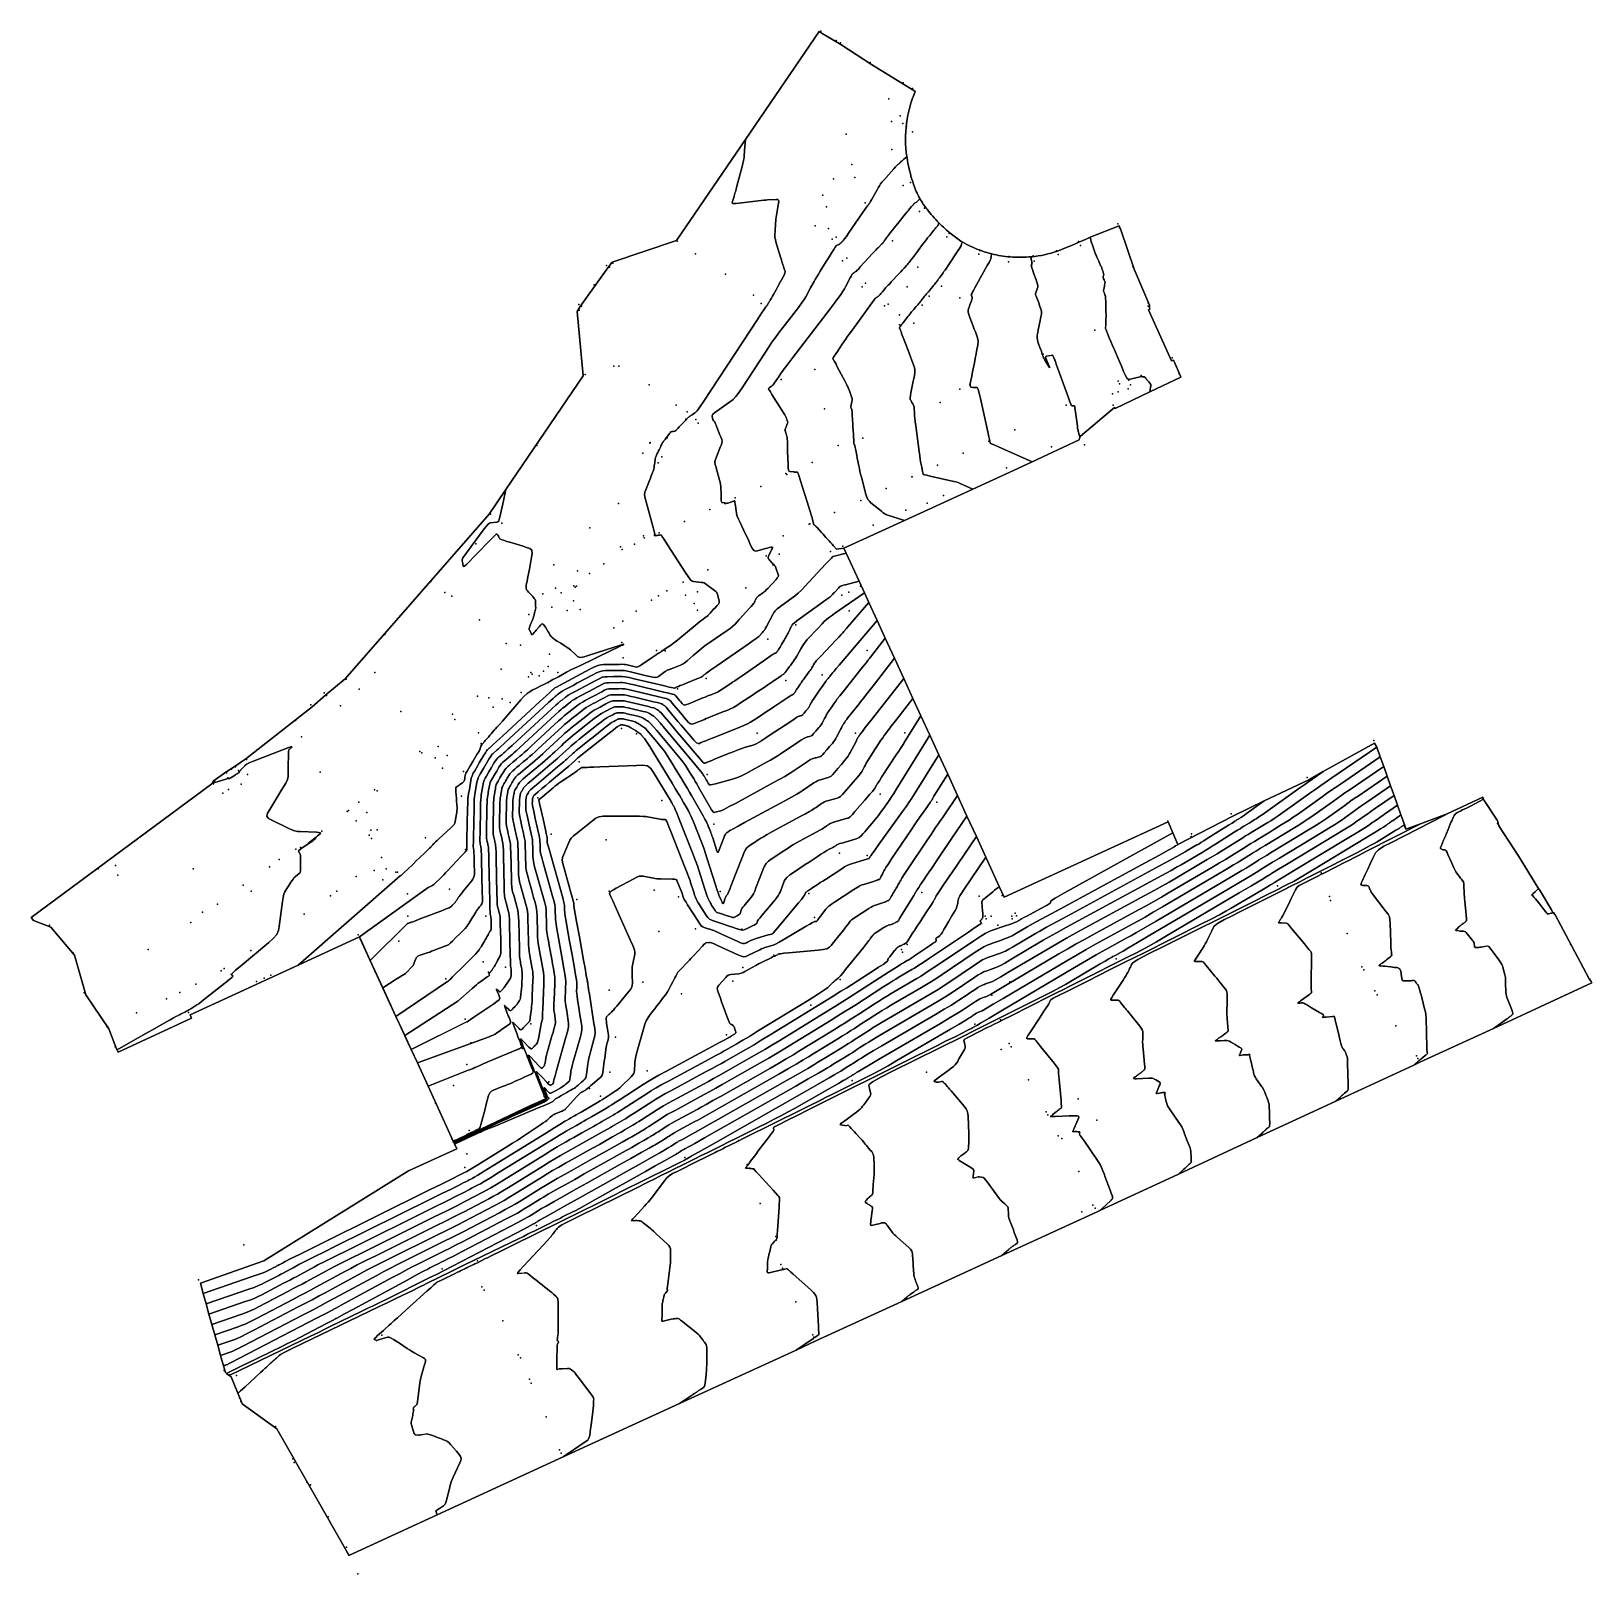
# Model space of a CAD drawing. Extents: x 4 to 139, y 4 to 137.
import ezdxf

# ---------------------------------------------------------------- set-up
doc = ezdxf.new("R2010")
doc.units = 0
for name, color, linetype in [('3D_PONTOS', 1, 'CONTINUOUS'), ('BOUNDARY', 7, 'CONTINUOUS'), ('TOPOGRAPHY', 7, 'CONTINUOUS')]:
    doc.layers.add(name, color=color, linetype=linetype)

msp = doc.modelspace()

# ---------------------------------------------------------------- linework, layer by layer
at = {"layer": '3D_PONTOS'}
for p in [(72.53, 137.05, 84.83), (73.86, 136.25, 84.76), (74.23, 136.04, 84.76), (76.79, 134.37, 84.79), (79.62, 132.61, 84.75), (80.43, 132.12, 84.76), (78.41, 131.23, 84.79), (78.64, 129.28, 84.76), (79.38, 129.75, 84.76), (74.73, 128.19, 84.83), (79.6, 129.09, 84.76), (79.92, 128.85, 84.85), (80.43, 128.37, 84.85), (78.65, 126.85, 84.64), (75.21, 125.56, 84.81), (73.64, 124.32, 84.87), (75.46, 124.43, 84.74), (79.62, 123.74, 84.26), (80.26, 124.01, 84.24), (72.71, 122.93, 84.88), (73.04, 121.91, 84.86), (76.36, 122.27, 84.52), (81.04, 121.52, 83.83), (81.46, 121.79, 83.81), (72.06, 120.29, 84.91), (73.2, 120.06, 84.77), (98.12, 120.46, 81.27), (98.28, 120.11, 81.27), (60.16, 118.95, 85.14), (73.52, 119.12, 84.58), (73.85, 119.29, 84.58), (78.7, 118.98, 83.87), (83.39, 119.34, 83.24), (83.59, 119.62, 83.22), (94.75, 118.92, 81.59), (94.92, 118.58, 81.58), (54.62, 117.06, 85.71), (61.73, 117.86, 85.08), (74.4, 117.27, 84.21), (74.77, 117.49, 84.21), (86.14, 117.84, 82.65), (86.24, 118.16, 82.65), (88.72, 117.17, 82.23), (88.73, 117.64, 82.24), (90.84, 117.68, 81.96), (90.93, 117.23, 81.96), (92.85, 118.13, 81.77), (92.99, 117.81, 81.77), (54.08, 116.86, 85.71), (54.32, 116.72, 85.67), (64.31, 116.12, 85.12), (80.9, 116.71, 83.32), (99.43, 116.73, 81.27), (53.01, 115.18, 85.71), (76.1, 115.02, 83.72), (76.39, 115.33, 83.73), (79.99, 115.02, 83.24), (82.95, 115.09, 82.87), (51.68, 113.51, 85.74), (51.72, 113.01, 85.73), (51.92, 113.35, 85.7), (66.73, 114.3, 85.08), (67.39, 113.57, 85.07), (78.03, 113.37, 83.29), (78.35, 113.52, 83.29), (81.28, 113.43, 82.92), (81.88, 114.22, 82.91), (84.52, 114.07, 82.58), (100.74, 113.36, 81.11), (100.75, 113.64, 81.12), (79.32, 112.61, 83.06), (79.33, 111.73, 82.99), (80.54, 111.89, 82.89), (96.16, 111.27, 81.58), (91.71, 109.21, 81.99), (54.71, 108.19, 85.28), (55.13, 108.17, 85.27), (72.01, 107.9, 83.64), (102.8, 108.9, 81.08), (52.24, 107.46, 85.39), (57.75, 106.56, 85.26), (69.13, 107.02, 83.88), (98.17, 106.89, 81.57), (98.27, 106.65, 81.75), (99.08, 106.96, 81.65), (99.22, 106.58, 81.61), (100.14, 107.37, 81.52), (103.41, 107.51, 81.22), (82.83, 105.05, 82.78), (84.52, 106.21, 82.56), (97.67, 105.79, 81.82), (98.17, 105.98, 81.77), (99.02, 106.23, 81.7), (60.08, 104.82, 85.19), (60.91, 103.62, 84.89), (61.03, 104.25, 85.12), (61.76, 103.59, 84.63), (72.86, 104.51, 83.71), (93.69, 104.81, 82.03), (97.73, 104.81, 81.82), (61.97, 103.27, 84.61), (89.26, 102.68, 82.33), (94.78, 102.34, 81.99), (48.07, 101.35, 85.42), (57.79, 101.54, 85.14), (57.83, 101.61, 85.16), (59.3, 102, 84.94), (74.03, 101.34, 83.62), (76.15, 101.97, 83.42), (87.01, 101.72, 82.5), (87.06, 101.73, 82.5), (92.42, 101.23, 82.3), (95.26, 101.41, 81.74), (57.21, 100.69, 85.16), (58.51, 99.86, 84.97), (58.83, 100.36, 84.95), (71.79, 99.88, 83.87), (82.59, 99.66, 82.88), (84.79, 100.69, 82.69), (69.51, 98.93, 84.06), (69.6, 98.85, 84.08), (80.39, 98.64, 83.07), (80.41, 98.64, 83.07), (88.54, 99.41, 82.68), (67.38, 97.81, 84.28), (78.18, 97.63, 83.28), (83.12, 97.02, 83.2), (55.1, 96.35, 85.17), (62.98, 95.82, 84.66), (65.17, 96.82, 84.49), (73.73, 95.58, 83.8), (75.98, 96.61, 83.54), (79.85, 95.78, 83.41), (81.71, 96.37, 83.31), (44.07, 95.42, 85.53), (45.06, 94.65, 85.48), (52.64, 94.23, 85.32), (60.8, 94.8, 84.83), (71.53, 94.57, 84.02), (71.59, 94.59, 84.03), (77.04, 94.48, 83.66), (42.82, 92.86, 85.4), (56.47, 92.83, 85.16), (57.25, 93.56, 85.07), (57.31, 93.38, 85.06), (58.62, 93.8, 85), (69.3, 93.56, 84.26), (55.28, 92.6, 85.19), (55.42, 92.37, 85.19), (67.84, 91.83, 84.5), (68.94, 91.96, 84.41), (73.37, 92.19, 84.05), (74.42, 92.65, 83.95), (49.52, 91.05, 85.43), (51.58, 90.54, 85.38), (52.61, 90.3, 85.34), (53.84, 91.13, 85.29), (62.8, 90.62, 84.87), (68.4, 91.05, 84.51), (38.94, 89.61, 85.69), (49.67, 89.03, 85.44), (51.25, 89.24, 85.37), (51.37, 89.12, 85.38), (51.49, 89.21, 85.36), (59.26, 88.81, 85.16), (60.68, 89.55, 85.05), (66.09, 89.07, 84.77), (75.97, 89.21, 83.39), (40.15, 88.68, 85.62), (40.74, 88.36, 85.63), (48.58, 88.56, 85.48), (50.16, 88.63, 85.41), (51.22, 87.96, 85.51), (57.96, 88.01, 85.24), (58.55, 88.38, 85.2), (60.87, 88.45, 85.2), (61.61, 87.71, 85.19), (61.92, 88.72, 85.14), (74.35, 88.43, 83.31), (74.96, 88.71, 83.33), (43.12, 86.32, 85.61), (47.39, 86.77, 85.51), (49.37, 87.41, 85.44), (50.67, 87.12, 85.52), (51.79, 87.19, 85.55), (55.49, 86.2, 85.42), (56.63, 87.07, 85.37), (61.92, 87.15, 85.17), (74.97, 87.08, 82.69), (34.97, 85.05, 85.73), (54.69, 85.61, 85.41), (70.39, 85.89, 83.38), (45.43, 84.26, 85.55), (46.65, 84.13, 85.53), (55.38, 84.35, 85.5), (58.39, 83.67, 85.02), (59.12, 83.65, 84.94), (67.97, 84.66, 83.79), (76.54, 83.67, 81.61), (44.98, 82.06, 85.51), (49.05, 82.29, 85.58), (49.16, 83.34, 85.54), (53.11, 83, 85.36), (55.51, 83.04, 85.36), (31.65, 81.21, 85.71), (34.11, 81.76, 85.64), (47.36, 81.39, 85.57), (47.54, 81.76, 85.58), (47.67, 81.63, 85.58), (48.26, 81.5, 85.6), (48.65, 81.88, 85.59), (49.08, 80.91, 85.41), (49.87, 81.78, 85.55), (62.65, 81.25, 83.85), (69.53, 81.09, 82.8), (72.66, 81.56, 82.11), (29.75, 80.02, 85.76), (29.95, 79.8, 85.7), (29.95, 79.8, 85.69), (32.76, 80.33, 85.62), (42.94, 79.74, 85.53), (43.92, 79.59, 85.59), (45.09, 79.49, 85.55), (46.71, 80.05, 85.52), (60.19, 80.37, 83.88), (28.58, 78.99, 85.75), (31.14, 78.91, 85.61), (36.36, 78.42, 85.64), (40.8, 78.17, 85.55), (44.31, 78.79, 85.54), (45.76, 79.2, 85.54), (27.28, 77.65, 85.73), (27.28, 77.65, 85.72), (40.99, 77.71, 85.54), (55.35, 76.96, 79.54), (27.79, 76.23, 85.53), (39.56, 75.4, 85.68), (43.05, 76.56, 85.56), (43.26, 75.66, 85.49), (56.65, 76.48, 79.77), (67.06, 76.54, 82.14), (75.54, 76.54, 80.55), (79.78, 76.57, 79.56), (120.2, 75.9, 73.23), (23.04, 74.27, 85.52), (37.98, 74.97, 85.54), (38.16, 74.84, 85.57), (39.31, 74.42, 85.68), (40.34, 74.61, 85.7), (51.71, 74.06, 79.53), (21.32, 73.12, 85.6), (21.45, 72.7, 85.45), (21.76, 73.45, 85.75), (22.11, 73.65, 85.6), (22.35, 73.32, 85.47), (23.13, 72.98, 85.37), (29.39, 73.19, 85.57), (39.95, 73.53, 85.69), (41.74, 73.25, 85.56), (62.73, 72.98, 81.66), (114.46, 72.72, 73.58), (20.2, 72.18, 85.45), (20.29, 72.4, 85.46), (21.02, 71.37, 85.37), (21.5, 71.7, 85.35), (22.59, 72.14, 85.4), (34.09, 71.66, 85.54), (34.3, 71.56, 85.58), (77.65, 71.3, 79.25), (32.73, 70.6, 85.53), (41.58, 71.12, 85.38), (48.15, 70.98, 79.47), (58.84, 70.73, 79.14), (82.52, 70.59, 77.79), (129.58, 70.93, 67.31), (31.73, 69.8, 85.52), (31.85, 69.89, 85.5), (32.5, 69, 85.59), (33.41, 69.7, 85.6), (63.31, 68.71, 80.76), (102.43, 68.96, 75.4), (107.91, 69.59, 74.3), (130.77, 69.1, 67.14), (130.84, 68.75, 67.16), (29.53, 68.11, 85.5), (33.62, 67.75, 85.79), (33.76, 68.19, 85.77), (33.83, 67.47, 85.77), (34.3, 68.22, 85.78), (38.47, 67.52, 85.63), (49.3, 67.84, 79.13), (54.04, 67.35, 78.73), (104.46, 67.63, 74.42), (104.48, 67.88, 74.42), (122.84, 68.46, 68.77), (27.3, 66.54, 85.49), (27.69, 66.69, 85.52), (41.92, 66.51, 84.98), (74.16, 66.19, 78.74), (76.53, 66.01, 78.52), (132.58, 66.08, 67.13), (10.27, 64.85, 85.32), (11.76, 65.14, 85.2), (18.45, 64.84, 85.41), (25.03, 65.01, 85.46), (25.87, 65.66, 85.46), (34.06, 64.7, 85.64), (34.69, 65.82, 85.56), (35.07, 64.86, 85.63), (35.93, 64.57, 85.58), (36.05, 64.56, 85.55), (11.97, 64.29, 85.28), (22.77, 63.43, 85.47), (32.51, 64.19, 85.56), (34.79, 63.9, 85.64), (111.89, 63.39, 69.62), (115.65, 64.51, 68.34), (134.21, 63.42, 67.03), (23.45, 62.92, 85.46), (30.29, 62.53, 85.58), (30.84, 62.92, 85.57), (36.93, 62.69, 84.98), (40.53, 63.1, 84.72), (51.5, 62.2, 78.76), (54.3, 62.92, 78.49), (58.18, 63.01, 78.39), (60.27, 62.45, 78.33), (63.85, 62.9, 80.13), (64.03, 61.91, 79.99), (71.5, 62.73, 78.39), (81.25, 62.8, 76.79), (86.19, 62.5, 75.52), (88.17, 62.54, 75.32), (116.36, 62.46, 68.19), (116.45, 62.12, 68.24), (134.42, 63.12, 66.94), (4.56, 60.59, 85.22), (19.27, 61.11, 85.4), (20.54, 61.81, 85.43), (28.01, 60.95, 85.56), (36.94, 60.78, 84.57), (43.67, 60.76, 83.71), (72, 60.65, 78.03), (86.69, 60.77, 75.43), (86.79, 60.54, 75.43), (87.22, 60.78, 75.49), (89.01, 60.78, 75.14), (89.02, 60.54, 75.37), (89.29, 61.02, 75.14), (89.4, 60.79, 75.13), (135.46, 61.36, 66.96), (135.71, 61.07, 67.05), (6.08, 60, 85.23), (18.26, 60.23, 85.39), (25.74, 59.41, 85.51), (58.58, 59.44, 78.25), (61.74, 59.67, 78.19), (65.74, 59.66, 78.98), (68.52, 59.4, 78.44), (87.78, 59.98, 75.45), (117.89, 59.27, 68.28), (14.58, 57.89, 85.36), (32.67, 59.15, 85.66), (36.18, 58.6, 84.25), (79.49, 57.9, 76.37), (79.97, 58.32, 76.4), (137.13, 58.35, 67.08), (8.1, 57.61, 85.37), (23.41, 57.82, 85.46), (43.44, 56.82, 83.24), (68.49, 57.42, 77.45), (79.58, 57.67, 76.36), (97.98, 57.08, 70.68), (20.86, 56.06, 85.43), (21.13, 56.25, 85.45), (21.48, 55.24, 85.57), (24.56, 55.43, 85.77), (25.14, 55.69, 85.65), (34.11, 56.02, 84.1), (40.23, 55.37, 83.52), (45.37, 56.38, 82.7), (64.95, 55.16, 77.37), (65.81, 56.34, 77.55), (74.2, 55.3, 76.92), (119.16, 56.39, 68.19), (119.33, 56.14, 68.09), (138.64, 55.56, 67.06), (138.79, 55.33, 66.96), (9.07, 54.15, 85.3), (9.08, 54.17, 85.3), (17.3, 54.18, 85.42), (18.67, 54.9, 85.42), (23.91, 55.13, 85.64), (52.4, 55.13, 78.97), (54.29, 54.38, 78.69), (57.21, 55.07, 78.39), (60.53, 54.07, 77.75), (87.28, 53.96, 72.26), (88.83, 55.12, 72.12), (120.28, 54.34, 68.18), (120.48, 53.99, 68.24), (13.57, 52.45, 85.41), (16.14, 53.65, 85.43), (18.05, 52.47, 85.52), (35.36, 53.31, 84.12), (35.45, 53.18, 84.09), (71.68, 53.1, 76.72), (11.01, 51.26, 85.39), (11.06, 51.25, 85.41), (41.88, 51.88, 82.51), (47.55, 51.5, 81.38), (85.8, 51.46, 71.48), (88.01, 51.84, 70.3), (122.09, 51.32, 68.18), (42.38, 49.85, 81.96), (54.85, 50.33, 78.2), (64.4, 50.53, 77.55), (88.77, 49.78, 70.09), (11.74, 49.52, 85.5), (46.82, 49.36, 81.42), (88.07, 49.27, 70.15), (88.93, 49.5, 70.13), (123.87, 48.74, 68.06), (123.97, 48.49, 68), (42.04, 47.98, 81.56), (54.37, 47.32, 78.23), (57.57, 47.43, 77.86), (81.63, 47.31, 70.71), (40.89, 46.18, 81.3), (49.09, 46.49, 80.1), (52.6, 45.91, 78.28), (75.24, 46.6, 72.14), (90.42, 46.65, 70.17), (39.34, 44.64, 81.19), (48.7, 45.22, 80.51), (49.09, 45.07, 79.1), (53.54, 45.26, 78.08), (94.71, 45.03, 69.87), (50.52, 44.1, 78.41), (91.96, 43.91, 70.08), (92.11, 43.64, 70), (96.31, 43.17, 69.9), (42.23, 42.28, 81.07), (43.17, 42.38, 79), (92.98, 41.83, 70.08), (40.75, 41.58, 81.17), (40.87, 41.31, 78.95), (65.45, 41.43, 71.67), (93.31, 41.59, 70.1), (41.87, 39.09, 78.6), (42.03, 40.27, 78.86), (60.81, 39.98, 72.99), (66.2, 39.37, 71.49), (66.38, 39.04, 71.52), (94.78, 38.77, 70.12), (67.31, 35.99, 71.6), (95.02, 35.29, 70.14), (95.98, 35.86, 70.12), (96.17, 35.61, 70.05), (48.05, 34.09, 73.68), (22.83, 32.44, 79.6), (68.66, 33.15, 71.5), (68.7, 32.85, 71.47), (24.9, 31.27, 78.95), (42.94, 31.05, 72.87), (39.91, 30.37, 74), (69.1, 30.75, 71.43), (69.23, 30.44, 71.52), (18.91, 29.42, 79.07), (43.34, 28.82, 72.64), (43.52, 28.53, 72.68), (70.38, 27.52, 71.6), (30.75, 26.1, 74.38), (45.14, 25.89, 72.74), (34.72, 24.64, 72.98), (71.84, 24.69, 71.53), (71.94, 24.48, 71.46), (46.47, 22.97, 72.67), (21.11, 21.61, 74.67), (46.66, 22.71, 72.67), (21.61, 21.24, 73.66), (22.2, 21.16, 73.61), (47.42, 20.85, 72.62), (47.57, 20.51, 72.67), (22.45, 19.23, 73.43), (22.55, 18.92, 73.48), (48.87, 17.61, 72.7), (25.54, 16.78, 73.5), (27.03, 13.98, 73.39), (27.16, 13.68, 73.36), (50.01, 14.77, 72.62), (50.15, 14.48, 72.54), (28.25, 11.99, 73.35), (28.55, 11.74, 73.36), (30.08, 9, 73.46), (31.67, 6.38, 73.32), (31.69, 5.98, 73.32), (32.64, 4.08, 73.45)]:
    msp.add_point(p, dxfattribs=at)
at = {"layer": 'BOUNDARY'}
msp.add_lwpolyline([(110.75, 70.7), (114.58, 72.53), (115.83, 73.23), (120.26, 75.69), (120.45, 75.34), (120.75, 74.5), (121.04, 73.67), (121.34, 72.83), (121.64, 72), (121.93, 71.16), (122.23, 70.33), (122.53, 69.49), (122.82, 68.66), (122.96, 68.27), (124.21, 68.73), (126.52, 69.58), (129.57, 71.02), (129.65, 70.85), (129.7, 70.75), (130.82, 69.05), (130.89, 68.92), (130.96, 68.57), (132.7, 65.9), (134.32, 63.23), (134.39, 63.14), (134.53, 62.94), (134.6, 62.8), (135.51, 61.31), (135.57, 61.17), (135.68, 61.05), (135.83, 60.88), (137.25, 58.17), (138.76, 55.38), (138.84, 55.24), (138.91, 55.14), (138.97, 55.01), (130.49, 51.1), (124.15, 48.17), (123.64, 47.93), (116.91, 44.82), (110.14, 41.68), (103.36, 38.54), (96.59, 35.4), (96.35, 35.29), (88.13, 31.51), (79.53, 27.56), (72.12, 24.16), (70.4, 23.37), (60.37, 18.77), (50.33, 14.16), (39.47, 9.16), (31.86, 5.66), (31.8, 5.79), (25.66, 16.59), (22.66, 18.73), (22.57, 19.04), (22.31, 19.65), (21.73, 21.06), (21.56, 21.18), (21.31, 21.36), (21.23, 21.43), (21.07, 22.01), (20.82, 22.9), (20.57, 23.79), (20.32, 24.68), (20.06, 25.56), (19.81, 26.45), (19.56, 27.34), (19.31, 28.23), (19.07, 29.12), (24.54, 31.06), (37.01, 38.81), (41.17, 40.72), (40.98, 41.13), (40.95, 41.19), (40.93, 41.25), (40.9, 41.32), (40.87, 41.38), (38.69, 46.11), (37.77, 48.12), (36.99, 49.81), (36.24, 51.46), (35.93, 52.13), (32.85, 58.82), (32.78, 58.98), (27.51, 56.55), (18.19, 52.27), (18.32, 51.98), (11.98, 49.06), (11.9, 49.24), (11.85, 49.34), (11.18, 51.06), (9.2, 53.98), (8.22, 57.42), (6.2, 59.82), (4.68, 60.41), (4.5, 60.65), (20.07, 72.19), (20.09, 72.22), (20.17, 72.41), (21.26, 73.18), (22.06, 73.71), (22.98, 74.33), (28.7, 78.8), (29.87, 79.84), (31.56, 81.24), (43.95, 95.42), (45.4, 97.56), (52.05, 107.36), (51.53, 112.9), (51.79, 113.33), (54.19, 116.67), (54.56, 117.14), (60.09, 119.02), (66.04, 127.73), (72.4, 137.04), (72.65, 136.87), (73.98, 136.07), (74.34, 135.85), (76.9, 134.18), (79.75, 132.43), (80.55, 131.93), (80.68, 131.87, 0.139837), (79.95, 126.25, 0.048914), (80.52, 123.87, 0.045246), (81.07, 122.63, 0.036807), (81.69, 121.7, 0.029936), (82.71, 120.53, 0.028088), (83.8, 119.55, 0.033617), (84.73, 118.89, 0.054092), (86.4, 118.12, 0.022033), (87.27, 117.86, 0.039314), (88.86, 117.6, 0.04517), (90.7, 117.61, 0.056113), (92.92, 118.09, 0.009062), (95.76, 119.29), (98.24, 120.28), (98.39, 119.92), (99.55, 116.55), (100.87, 113.45), (100.86, 113.18), (100.9, 113.09), (100.77, 113.03), (102.77, 108.65), (102.92, 108.71), (102.98, 108.57), (103.53, 107.33), (103.57, 107.24), (100.88, 105.96), (97.89, 104.54), (97.85, 104.63), (94.9, 102.16), (94.87, 102.06), (94.79, 101.84), (90.76, 99.94), (89.13, 99.18), (85.64, 97.58), (79.76, 94.89), (74.53, 92.49), (74.72, 92.07), (75.83, 89.66), (76.3, 88.63), (76.67, 87.82), (77.4, 86.25), (78.09, 84.73), (78.89, 83), (79.68, 81.27), (80.48, 79.54), (81.16, 78.05), (81.93, 76.37), (82.7, 74.69), (83.47, 73.01), (84.32, 71.18), (85.13, 69.4), (85.95, 67.63), (86.76, 65.85), (87.92, 63.33), (88.35, 62.4), (102.48, 68.89), (102.88, 67.95), (103.31, 66.94), (108.03, 69.4)], format="xyb", close=True, dxfattribs=at)
at = {"layer": 'TOPOGRAPHY'}
for points in [[(80.68, 131.87), (80.55, 131.93), (79.75, 132.43), (76.9, 134.18), (74.34, 135.85), (73.98, 136.07), (72.65, 136.87), (72.4, 137.04), (66.04, 127.73), (65.96, 126.77), (65.95, 126.65), (65.93, 126.41), (65.92, 126.29), (65.92, 126.17), (65.9, 126.05), (65.88, 125.88), (65.82, 125.65), (65.75, 125.38), (65.31, 123.71), (65.24, 123.44), (65.18, 123.22), (65.14, 123.08), (65.11, 122.98), (65.06, 122.81), (65, 122.63), (64.97, 122.55), (64.95, 122.46), (64.92, 122.38), (64.9, 122.31), (64.9, 122.28), (64.9, 122.26), (64.91, 122.25), (64.92, 122.23), (64.93, 122.2), (64.95, 122.19), (65.03, 122.19), (65.23, 122.21), (65.49, 122.24), (67.14, 122.43), (67.41, 122.47), (67.64, 122.49), (67.81, 122.5), (67.95, 122.51), (68.7, 122.55), (68.82, 122.55), (68.9, 122.5), (68.92, 122.38), (68.9, 122.22), (68.81, 121.7), (68.78, 121.53), (68.72, 121.19), (68.69, 121.02), (68.67, 120.85), (68.65, 120.69), (68.64, 120.53), (68.59, 119.75), (68.58, 119.6), (68.57, 119.44), (68.58, 119.27), (68.62, 119.09), (68.67, 118.91), (68.96, 117.96), (69.01, 117.78), (69.07, 117.59), (69.11, 117.44), (69.14, 117.35), (69.16, 117.29), (69.17, 117.24), (69.19, 117.18), (69.21, 117.13), (69.22, 117.07), (69.24, 117.02), (69.26, 116.96), (69.27, 116.91), (69.29, 116.85), (69.31, 116.79), (69.33, 116.73), (69.35, 116.67), (69.41, 116.49), (69.43, 116.43), (69.46, 116.37), (69.47, 116.3), (69.45, 116.2), (69.38, 116.03), (69.27, 115.83), (69.04, 115.41), (68.8, 114.98), (68.69, 114.77), (68.57, 114.56), (68.46, 114.36), (68.37, 114.2), (68.32, 114.1), (68.28, 114.05), (68.23, 113.96), (68.17, 113.86), (68.14, 113.81), (68.11, 113.77), (68.08, 113.72), (68.06, 113.68), (68.04, 113.65), (68.03, 113.63), (68.02, 113.61), (68.01, 113.59), (67.99, 113.57), (67.98, 113.55), (67.97, 113.52), (67.95, 113.48), (67.93, 113.45), (67.9, 113.42), (67.87, 113.37), (67.84, 113.33), (67.8, 113.29), (67.74, 113.2), (67.67, 113.11), (67.62, 113.03), (67.43, 112.75), (67.02, 112.12), (66.47, 111.29), (63.06, 106.07), (62.51, 105.24), (62.09, 104.61), (61.89, 104.33), (61.8, 104.25), (61.74, 104.21), (61.68, 104.16), (61.56, 104.08), (61.44, 103.99), (61.39, 103.95), (61.34, 103.92), (61.3, 103.89), (61.28, 103.87), (61.25, 103.86), (61.18, 103.81), (61.15, 103.79), (61.13, 103.77), (61.1, 103.75), (61.05, 103.71), (60.97, 103.62), (60.87, 103.51), (60.33, 102.94), (60.22, 102.82), (60.12, 102.71), (60.03, 102.63), (59.97, 102.59), (59.93, 102.58), (59.81, 102.56), (59.77, 102.55), (59.69, 102.54), (59.65, 102.53), (59.6, 102.51), (59.55, 102.44), (59.49, 102.37), (59.43, 102.28), (59.24, 102.03), (59.18, 101.95), (59.12, 101.87), (59.06, 101.79), (59.02, 101.73), (58.99, 101.7), (58.96, 101.68), (58.96, 101.68), (58.95, 101.67), (58.94, 101.65), (58.93, 101.63), (58.91, 101.61), (58.9, 101.58), (58.88, 101.56), (58.87, 101.53), (58.86, 101.51), (58.84, 101.49), (58.83, 101.46), (58.8, 101.41), (58.76, 101.32), (58.71, 101.21), (58.6, 100.98), (58.55, 100.87), (58.5, 100.75), (58.44, 100.64), (58.39, 100.52), (58.34, 100.41), (58.3, 100.3), (58.27, 100.2), (58.26, 100.1), (58.23, 99.91), (58.22, 99.81), (58.19, 99.61), (58.18, 99.52), (58.17, 99.42), (58.16, 99.35), (58.15, 99.31), (58.14, 99.28), (58.14, 99.26), (58.13, 99.24), (58.12, 99.22), (58.12, 99.2), (58.11, 99.18), (58.1, 99.15), (58.07, 99.06), (58.01, 98.92), (57.93, 98.72), (57.85, 98.52), (57.77, 98.32), (57.45, 97.52), (57.38, 97.31), (57.35, 97.08), (57.39, 96.8), (57.48, 96.49), (58.01, 94.59), (58.1, 94.28), (58.16, 94.05), (58.19, 93.95), (58.19, 93.92), (58.19, 93.9), (58.2, 93.84), (58.2, 93.8), (58.2, 93.78), (58.2, 93.77), (58.2, 93.76), (58.21, 93.76), (58.23, 93.76), (58.24, 93.76), (58.23, 93.74), (58.23, 93.72), (58.22, 93.67), (58.22, 93.65), (58.21, 93.63), (58.2, 93.59), (58.2, 93.57), (58.2, 93.55), (58.2, 93.55), (58.21, 93.55), (58.23, 93.56), (58.26, 93.57), (58.28, 93.57), (58.3, 93.58), (58.32, 93.58), (58.33, 93.58), (58.36, 93.58), (58.37, 93.58), (58.38, 93.59), (58.41, 93.59), (58.45, 93.59), (58.53, 93.6), (58.62, 93.61), (58.7, 93.62), (58.74, 93.63), (58.78, 93.63), (58.79, 93.62), (58.8, 93.6), (58.82, 93.56), (58.84, 93.54), (58.91, 93.42), (59.09, 93.14), (59.34, 92.77), (60.85, 90.43), (61.1, 90.05), (61.31, 89.77), (61.46, 89.65), (61.58, 89.62), (62.26, 89.54), (62.37, 89.52), (62.49, 89.49), (62.6, 89.43), (62.71, 89.34), (63.26, 88.92), (63.37, 88.84), (63.48, 88.75), (63.57, 88.67), (63.61, 88.58), (63.64, 88.49), (63.68, 88.31), (63.73, 88.14), (63.77, 87.96), (63.79, 87.87), (63.77, 87.77), (63.71, 87.67), (63.61, 87.56), (63.41, 87.33), (63.3, 87.22), (63, 86.88), (62.9, 86.77), (62.81, 86.68), (62.73, 86.61), (62.66, 86.56), (62.27, 86.29), (62.19, 86.24), (62.08, 86.15), (61.91, 86.01), (61.7, 85.83), (60.4, 84.74), (60.19, 84.57), (60, 84.41), (59.84, 84.29), (59.71, 84.2), (59.57, 84.11), (59.44, 84.02), (59.05, 83.75), (58.92, 83.66), (58.79, 83.58), (58.7, 83.51), (58.64, 83.48), (58.62, 83.47), (58.61, 83.47), (58.58, 83.46), (58.56, 83.45), (58.54, 83.44), (58.48, 83.4), (58.35, 83.31), (58.18, 83.19), (58, 83.07), (57.82, 82.95), (57.11, 82.46), (56.94, 82.34), (56.78, 82.26), (56.64, 82.24), (56.53, 82.26), (55.84, 82.43), (55.72, 82.45), (55.58, 82.47), (55.39, 82.48), (55.17, 82.47), (53.82, 82.46), (53.58, 82.44), (53.32, 82.38), (52.99, 82.24), (52.62, 82.05), (51.5, 81.45), (51.13, 81.25), (50.38, 80.85), (50.02, 80.66), (49.75, 80.51), (49.62, 80.44), (49.58, 80.41), (49.53, 80.37), (49.51, 80.35), (49.48, 80.33), (49.46, 80.31), (49.43, 80.29), (49.39, 80.25), (49.21, 80.09), (48.83, 79.74), (48.32, 79.27), (45.14, 76.32), (44.63, 75.85), (44.24, 75.5), (44.07, 75.34), (44.02, 75.29), (43.99, 75.27), (43.93, 75.22), (43.9, 75.19), (43.87, 75.17), (43.84, 75.14), (43.8, 75.11), (43.74, 75.03), (43.64, 74.86), (43.51, 74.65), (43.11, 73.98), (42.98, 73.75), (42.71, 73.31), (42.58, 73.09), (42.48, 72.87), (42.42, 72.67), (42.38, 72.47), (42.31, 72.09), (42.25, 71.7), (42.18, 71.31), (42.15, 71.11), (42.12, 70.85), (42.11, 70.48), (42.1, 70.05), (42.04, 67.41), (42.04, 66.98), (42.03, 66.67), (42.02, 66.51), (42.02, 66.49), (42.01, 66.45), (42.01, 66.41), (41.99, 66.39), (41.98, 66.38), (41.96, 66.36), (41.95, 66.35), (41.89, 66.29), (41.75, 66.14), (41.56, 65.94), (41.17, 65.53), (40.78, 65.11), (40.4, 64.7), (40.21, 64.5), (40.04, 64.32), (39.92, 64.2), (39.83, 64.11), (39.29, 63.59), (39.2, 63.5), (39.07, 63.42), (38.9, 63.33), (38.69, 63.25), (32.78, 58.98), (33.71, 56.94), (36.91, 60.13), (36.94, 60.14), (37.01, 60.17), (37.05, 60.18), (37.16, 60.21), (37.2, 60.23), (37.25, 60.24), (37.37, 60.29), (37.61, 60.38), (37.93, 60.51), (39.93, 61.27), (40.25, 61.39), (40.5, 61.5), (40.63, 61.57), (40.69, 61.62), (40.78, 61.71), (40.83, 61.76), (40.93, 61.86), (40.97, 61.9), (41.02, 61.95), (41.06, 62), (41.09, 62.04), (41.12, 62.08), (41.17, 62.16), (41.19, 62.21), (41.27, 62.33), (41.3, 62.38), (41.36, 62.46), (41.46, 62.59), (41.6, 62.76), (41.73, 62.93), (41.87, 63.1), (42.29, 63.62), (42.43, 63.8), (42.56, 63.97), (42.65, 64.16), (42.69, 64.37), (42.69, 64.6), (42.69, 64.83), (42.68, 65.06), (42.68, 65.29), (42.67, 65.52), (42.66, 65.98), (42.65, 66.2), (42.65, 66.37), (42.64, 66.46), (42.64, 66.49), (42.62, 66.55), (42.62, 66.58), (42.61, 66.61), (42.6, 66.66), (42.59, 66.71), (42.59, 66.85), (42.6, 67.16), (42.6, 67.56), (42.66, 70.08), (42.67, 70.49), (42.68, 70.83), (42.7, 71.08), (42.73, 71.27), (42.91, 72.32), (42.95, 72.5), (43, 72.68), (43.1, 72.88), (43.22, 73.08), (43.46, 73.49), (43.7, 73.89), (43.94, 74.3), (44.06, 74.49), (44.16, 74.65), (44.24, 74.75), (44.3, 74.8), (44.66, 75.11), (44.74, 75.17), (44.92, 75.34), (45.28, 75.67), (45.75, 76.1), (48.64, 78.78), (49.1, 79.21), (49.46, 79.53), (49.64, 79.7), (49.72, 79.76), (49.77, 79.8), (49.83, 79.85), (50.06, 80.03), (50.12, 80.08), (50.26, 80.16), (50.52, 80.3), (50.85, 80.48), (51.19, 80.66), (51.52, 80.84), (52.88, 81.57), (53.21, 81.74), (53.51, 81.87), (53.76, 81.92), (53.97, 81.94), (55.19, 81.95), (55.4, 81.95), (55.62, 81.94), (55.88, 81.89), (56.15, 81.83), (57.52, 81.5), (57.8, 81.44), (58.06, 81.38), (58.29, 81.35), (58.44, 81.38), (58.54, 81.44), (59.13, 81.85), (59.23, 81.92), (59.31, 81.97), (59.36, 82), (59.4, 82.01), (59.47, 82.03), (59.5, 82.04), (59.57, 82.07), (59.61, 82.08), (59.65, 82.09), (59.7, 82.11), (59.78, 82.14), (59.88, 82.18), (60.46, 82.42), (60.56, 82.46), (60.68, 82.53), (60.84, 82.65), (61.01, 82.79), (61.53, 83.23), (61.71, 83.38), (62.06, 83.67), (62.24, 83.82), (62.44, 83.98), (62.67, 84.15), (62.92, 84.32), (64.47, 85.39), (64.72, 85.57), (64.96, 85.76), (65.16, 85.94), (65.33, 86.14), (65.51, 86.33), (65.85, 86.71), (66.37, 87.29), (66.54, 87.47), (66.67, 87.63), (66.75, 87.72), (66.78, 87.79), (66.82, 87.85), (66.85, 87.91), (66.88, 87.97), (66.94, 88.09), (66.97, 88.15), (67, 88.21), (67.05, 88.27), (67.1, 88.32), (67.17, 88.37), (67.31, 88.47), (67.45, 88.57), (67.52, 88.62), (67.59, 88.67), (67.66, 88.72), (67.74, 88.79), (67.84, 88.9), (67.96, 89.02), (68.68, 89.79), (68.79, 89.92), (68.87, 90.03), (68.89, 90.13), (68.86, 90.22), (68.69, 90.72), (68.66, 90.8), (68.64, 90.87), (68.62, 90.9), (68.62, 90.91), (68.61, 90.92), (68.59, 90.95), (68.58, 90.96), (68.56, 90.98), (68.51, 91.03), (68.45, 91.1), (68.39, 91.17), (68.33, 91.24), (68.21, 91.37), (68.14, 91.44), (68.08, 91.51), (68.03, 91.58), (68, 91.66), (68.01, 91.75), (68.05, 91.85), (68.1, 91.94), (68.19, 92.14), (68.24, 92.24), (68.29, 92.34), (68.34, 92.43), (68.37, 92.53), (68.36, 92.58), (68.25, 92.58), (68.1, 92.54), (67.93, 92.49), (67.76, 92.45), (67.09, 92.26), (66.93, 92.23), (66.76, 92.29), (66.61, 92.5), (66.46, 92.8), (66.32, 93.12), (65.88, 94.06), (65.73, 94.38), (65.59, 94.69), (65.45, 95), (65.34, 95.26), (65.28, 95.44), (65.26, 95.57), (65.24, 95.69), (65.21, 95.94), (65.16, 96.31), (65.14, 96.43), (65.13, 96.52), (65.13, 96.55), (65.12, 96.56), (65.11, 96.56), (65.11, 96.55), (65.08, 96.55), (65.02, 96.53), (64.94, 96.51), (64.86, 96.48), (64.78, 96.46), (64.53, 96.38), (64.44, 96.36), (64.36, 96.34), (64.28, 96.32), (64.28, 96.33), (64.29, 96.39), (64.29, 96.4), (64.29, 96.41), (64.26, 96.41), (64.23, 96.41), (64.03, 96.43), (64, 96.44), (63.98, 96.49), (63.96, 96.6), (63.96, 96.74), (63.95, 97.05), (63.94, 97.2), (63.93, 97.66), (63.92, 97.82), (63.9, 97.98), (63.86, 98.17), (63.81, 98.36), (63.48, 99.52), (63.43, 99.71), (63.41, 99.9), (63.43, 100.06), (63.49, 100.21), (63.55, 100.36), (63.67, 100.66), (63.78, 100.96), (63.84, 101.11), (63.9, 101.25), (63.95, 101.37), (63.97, 101.43), (63.98, 101.46), (63.99, 101.49), (64, 101.52), (64.02, 101.57), (64.04, 101.63), (64.05, 101.66), (64.04, 101.73), (64, 101.85), (63.94, 102), (63.88, 102.15), (63.82, 102.31), (63.7, 102.62), (63.64, 102.78), (63.58, 102.93), (63.52, 103.08), (63.47, 103.21), (63.43, 103.28), (63.4, 103.33), (63.38, 103.37), (63.35, 103.41), (63.32, 103.45), (63.3, 103.5), (63.24, 103.58), (63.22, 103.62), (63.2, 103.66), (63.19, 103.7), (63.19, 103.74), (63.18, 103.8), (63.18, 103.87), (63.18, 103.91), (63.18, 103.94), (63.19, 103.98), (63.24, 104.05), (63.39, 104.16), (63.58, 104.3), (64.78, 105.16), (64.98, 105.32), (65.22, 105.56), (65.5, 105.94), (65.81, 106.41), (67.7, 109.31), (68.02, 109.79), (68.32, 110.24), (68.62, 110.64), (68.9, 111.02), (70.6, 113.25), (70.88, 113.62), (71.11, 113.93), (71.26, 114.17), (71.37, 114.37), (71.46, 114.55), (71.66, 114.92), (71.96, 115.47), (72.06, 115.66), (72.18, 115.87), (72.33, 116.11), (72.49, 116.38), (72.99, 117.19), (73.16, 117.46), (73.49, 117.99), (73.65, 118.25), (73.77, 118.44), (73.83, 118.54), (73.9, 118.58), (73.93, 118.59), (73.96, 118.61), (74.04, 118.64), (74.06, 118.66), (74.09, 118.67), (74.12, 118.68), (74.15, 118.69), (74.17, 118.71), (74.21, 118.74), (74.24, 118.78), (74.28, 118.81), (74.32, 118.85), (74.35, 118.89), (74.39, 118.92), (74.42, 118.96), (74.46, 119), (74.5, 119.04), (74.59, 119.15), (74.74, 119.37), (74.93, 119.65), (76.14, 121.41), (76.34, 121.69), (76.48, 121.89), (76.55, 122), (76.61, 122.06), (76.62, 122.08), (76.63, 122.09), (76.64, 122.1), (76.65, 122.12), (76.66, 122.13), (76.68, 122.14), (76.7, 122.17), (76.71, 122.19), (76.75, 122.25), (76.82, 122.37), (76.91, 122.53), (77.39, 123.39), (77.49, 123.56), (77.58, 123.73), (77.69, 123.89), (77.82, 124.06), (77.97, 124.22), (78.83, 125.2), (78.97, 125.36), (79.08, 125.47), (79.14, 125.53), (79.16, 125.55), (79.22, 125.6), (79.25, 125.61), (79.27, 125.63), (79.29, 125.64), (79.31, 125.66), (79.35, 125.69), (79.4, 125.74), (79.47, 125.81), (79.54, 125.87), (79.69, 126.01), (79.83, 126.14), (79.9, 126.21), (79.95, 126.25, -0.139837), (80.68, 131.87)], [(70.78, 98.29), (70.67, 98.66), (70.58, 98.93), (70.53, 99.04), (70.5, 99.05), (70.48, 99.05), (70.39, 99.04), (70.37, 99.04), (70.35, 99.04), (70.34, 99.04), (70.33, 99.04), (70.32, 99.04), (70.29, 99.03), (70.28, 99.03), (70.25, 99.02), (70.24, 99.06), (70.24, 99.06), (70.23, 99.07), (70.19, 99.07), (70.14, 99.08), (69.8, 99.11), (69.75, 99.21), (69.73, 99.41), (69.72, 99.69), (69.7, 100.26), (69.68, 100.84), (69.66, 101.41), (69.66, 101.69), (69.64, 101.92), (69.63, 102.05), (69.61, 102.13), (69.55, 102.34), (69.53, 102.42), (69.5, 102.49), (69.48, 102.56), (69.45, 102.67), (69.47, 102.76), (69.49, 102.81), (69.51, 102.87), (69.55, 102.98), (69.57, 103.03), (69.6, 103.09), (69.62, 103.14), (69.64, 103.19), (69.66, 103.24), (69.67, 103.26), (69.67, 103.27), (69.69, 103.33), (69.69, 103.35), (69.69, 103.37), (69.68, 103.41), (69.65, 103.47), (69.63, 103.53), (69.59, 103.64), (69.57, 103.7), (69.54, 103.76), (69.52, 103.81), (69.49, 103.88), (69.44, 103.98), (69.33, 104.16), (69.19, 104.38), (68.32, 105.75), (68.19, 105.96), (68.08, 106.13), (68.02, 106.24), (68.05, 106.28), (68.11, 106.33), (68.27, 106.44), (68.35, 106.5), (68.39, 106.53), (68.44, 106.58), (68.5, 106.66), (68.56, 106.75), (68.69, 106.94), (68.75, 107.04), (68.94, 107.33), (69.02, 107.45), (69.22, 107.72), (69.62, 108.25), (70.13, 108.92), (73.33, 113.13), (73.85, 113.81), (74.25, 114.35), (74.47, 114.67), (74.57, 114.85), (74.65, 115.01), (75.08, 115.8), (75.16, 115.95), (75.25, 116.11), (75.28, 116.14), (75.29, 116.15), (75.31, 116.16), (75.32, 116.17), (75.33, 116.19), (75.35, 116.2), (75.39, 116.23), (75.43, 116.26), (75.45, 116.27), (75.49, 116.3), (75.55, 116.33), (75.58, 116.35), (75.64, 116.42), (75.77, 116.55), (75.94, 116.73), (76.97, 117.85), (77.14, 118.03), (77.27, 118.18), (77.37, 118.28), (77.43, 118.35), (77.5, 118.41), (77.8, 118.72), (77.87, 118.79), (77.92, 118.85), (77.97, 118.91), (78.01, 118.97), (78.05, 119.03), (78.14, 119.15), (78.18, 119.21), (78.26, 119.33), (78.31, 119.4), (78.39, 119.5), (78.52, 119.67), (78.68, 119.87), (79.01, 120.28), (79.17, 120.49), (79.51, 120.9), (79.67, 121.11), (79.83, 121.31), (79.97, 121.47), (80.06, 121.58), (80.12, 121.66), (80.18, 121.73), (80.36, 121.93), (80.42, 122), (80.48, 122.07), (80.57, 122.18), (80.62, 122.22), (80.67, 122.25), (80.71, 122.28), (80.79, 122.33), (80.81, 122.34), (80.83, 122.36), (80.85, 122.38), (80.87, 122.4), (80.92, 122.45), (80.96, 122.5), (80.98, 122.52), (81.02, 122.56), (81.03, 122.58), (81.07, 122.63, -0.045246), (80.52, 123.87, -0.048914), (79.95, 126.25), (79.9, 126.21), (79.83, 126.14), (79.69, 126.01), (79.54, 125.87), (79.47, 125.81), (79.36, 125.7), (79.3, 125.66), (79.27, 125.63), (79.25, 125.61), (79.22, 125.6), (79.16, 125.55), (79.14, 125.53), (79.08, 125.47), (78.97, 125.36), (78.83, 125.2), (77.97, 124.22), (77.82, 124.06), (77.69, 123.89), (77.58, 123.73), (77.49, 123.56), (77.39, 123.39), (76.91, 122.53), (76.82, 122.37), (76.72, 122.2), (76.7, 122.17), (76.68, 122.14), (76.66, 122.13), (76.65, 122.12), (76.64, 122.1), (76.62, 122.08), (76.61, 122.07), (76.6, 122.06), (76.6, 122.05), (76.56, 122), (76.55, 121.99), (76.48, 121.89), (76.34, 121.69), (76.14, 121.41), (74.93, 119.65), (74.74, 119.37), (74.59, 119.15), (74.5, 119.04), (74.46, 119), (74.42, 118.96), (74.39, 118.92), (74.35, 118.89), (74.32, 118.85), (74.28, 118.81), (74.21, 118.75), (74.16, 118.7), (74.12, 118.68), (74.09, 118.67), (74.06, 118.66), (74.04, 118.64), (73.96, 118.61), (73.93, 118.59), (73.91, 118.58), (73.9, 118.58), (73.89, 118.57), (73.84, 118.54), (73.83, 118.53), (73.77, 118.44), (73.65, 118.25), (73.49, 117.99), (73.16, 117.46), (72.99, 117.19), (72.49, 116.38), (72.33, 116.11), (72.18, 115.87), (72.06, 115.66), (71.96, 115.47), (71.66, 114.92), (71.46, 114.55), (71.37, 114.37), (71.26, 114.17), (71.11, 113.93), (70.88, 113.62), (70.6, 113.25), (68.9, 111.02), (68.62, 110.64), (68.32, 110.24), (68.02, 109.79), (67.7, 109.31), (65.81, 106.41), (65.5, 105.94), (65.22, 105.56), (64.98, 105.32), (64.78, 105.16), (63.58, 104.3), (63.39, 104.16), (63.24, 104.05), (63.19, 103.98), (63.18, 103.94), (63.18, 103.91), (63.18, 103.87), (63.18, 103.8), (63.19, 103.74), (63.19, 103.7), (63.2, 103.66), (63.22, 103.62), (63.24, 103.58), (63.3, 103.5), (63.32, 103.45), (63.35, 103.41), (63.38, 103.37), (63.43, 103.29), (63.47, 103.21), (63.52, 103.08), (63.58, 102.93), (63.64, 102.78), (63.7, 102.62), (63.82, 102.31), (63.88, 102.15), (63.94, 102), (64, 101.85), (64.05, 101.68), (64.04, 101.63), (64.02, 101.57), (64, 101.52), (63.99, 101.49), (63.97, 101.44), (63.95, 101.37), (63.9, 101.25), (63.84, 101.11), (63.78, 100.96), (63.67, 100.66), (63.55, 100.36), (63.49, 100.21), (63.43, 100.06), (63.41, 99.9), (63.43, 99.71), (63.48, 99.52), (63.81, 98.36), (63.86, 98.17), (63.9, 97.98), (63.92, 97.82), (63.93, 97.66), (63.94, 97.2), (63.95, 97.05), (63.96, 96.74), (63.96, 96.6), (63.98, 96.49), (64, 96.44), (64.03, 96.43), (64.23, 96.41), (64.3, 96.41), (64.28, 96.33), (64.28, 96.32), (64.3, 96.32), (64.36, 96.34), (64.44, 96.36), (64.53, 96.38), (64.78, 96.46), (64.86, 96.48), (64.94, 96.51), (65.07, 96.54), (65.12, 96.56), (65.13, 96.52), (65.14, 96.43), (65.16, 96.31), (65.21, 95.94), (65.24, 95.69), (65.26, 95.57), (65.28, 95.44), (65.34, 95.26), (65.45, 95), (65.59, 94.69), (65.73, 94.38), (65.88, 94.06), (66.32, 93.12), (66.46, 92.8), (66.61, 92.5), (66.76, 92.29), (66.93, 92.23), (67.09, 92.26), (67.76, 92.45), (67.93, 92.49), (68.1, 92.54), (68.25, 92.58), (68.36, 92.58), (68.37, 92.53), (68.34, 92.43), (68.29, 92.34), (68.24, 92.24), (68.19, 92.14), (68.1, 91.94), (68.05, 91.85), (68.01, 91.75), (68, 91.66), (68.03, 91.58), (68.08, 91.51), (68.14, 91.44), (68.21, 91.37), (68.33, 91.24), (68.39, 91.17), (68.45, 91.1), (68.55, 90.99), (68.62, 90.91), (68.64, 90.87), (68.66, 90.8), (68.69, 90.72), (68.86, 90.22), (68.89, 90.13), (68.87, 90.03), (68.79, 89.92), (68.68, 89.79), (67.96, 89.02), (67.84, 88.9), (67.74, 88.79), (67.66, 88.72), (67.59, 88.67), (67.52, 88.62), (67.45, 88.57), (67.31, 88.47), (67.17, 88.37), (67.1, 88.32), (67.05, 88.27), (67, 88.21), (66.97, 88.15), (66.94, 88.09), (66.88, 87.97), (66.85, 87.91), (66.82, 87.85), (66.76, 87.74), (66.67, 87.63), (66.54, 87.47), (66.37, 87.29), (65.85, 86.71), (65.51, 86.33), (65.33, 86.14), (65.16, 85.94), (64.96, 85.76), (64.72, 85.57), (64.47, 85.39), (62.92, 84.32), (62.67, 84.15), (62.44, 83.98), (62.24, 83.82), (62.06, 83.67), (61.71, 83.38), (61.53, 83.23), (61.01, 82.79), (60.84, 82.65), (60.68, 82.53), (60.56, 82.46), (60.46, 82.42), (59.88, 82.18), (59.78, 82.14), (59.67, 82.1), (59.61, 82.08), (59.57, 82.07), (59.5, 82.04), (59.47, 82.03), (59.4, 82.01), (59.36, 82), (59.31, 81.97), (59.23, 81.92), (59.13, 81.85), (58.54, 81.44), (58.44, 81.38), (58.29, 81.35), (58.06, 81.38), (57.8, 81.44), (57.52, 81.5), (56.15, 81.83), (55.88, 81.89), (55.62, 81.94), (55.4, 81.95), (55.19, 81.95), (53.97, 81.94), (53.76, 81.92), (53.51, 81.87), (53.21, 81.74), (52.88, 81.57), (51.52, 80.84), (51.19, 80.66), (50.85, 80.48), (50.52, 80.3), (50.26, 80.16), (50.12, 80.08), (50.06, 80.03), (49.83, 79.85), (49.77, 79.8), (49.72, 79.76), (49.64, 79.7), (49.46, 79.53), (49.1, 79.21), (48.64, 78.78), (45.75, 76.1), (45.28, 75.67), (44.92, 75.34), (44.74, 75.17), (44.66, 75.11), (44.3, 74.8), (44.24, 74.75), (44.16, 74.65), (44.06, 74.49), (43.94, 74.3), (43.7, 73.89), (43.46, 73.49), (43.22, 73.08), (43.1, 72.88), (43, 72.68), (42.95, 72.5), (42.91, 72.32), (42.73, 71.27), (42.7, 71.08), (42.68, 70.83), (42.67, 70.49), (42.66, 70.08), (42.6, 67.56), (42.6, 67.16), (42.59, 66.85), (42.59, 66.71), (42.6, 66.66), (42.61, 66.61), (42.62, 66.58), (42.62, 66.55), (42.64, 66.47), (42.65, 66.37), (42.65, 66.2), (42.66, 65.98), (42.67, 65.52), (42.68, 65.29), (42.68, 65.06), (42.69, 64.83), (42.69, 64.6), (42.69, 64.37), (42.65, 64.16), (42.56, 63.97), (42.43, 63.8), (42.29, 63.62), (41.87, 63.1), (41.73, 62.93), (41.6, 62.76), (41.46, 62.59), (41.36, 62.46), (41.3, 62.38), (41.27, 62.33), (41.19, 62.21), (41.17, 62.16), (41.1, 62.05), (41.06, 62), (41.02, 61.95), (40.97, 61.9), (40.93, 61.86), (40.83, 61.76), (40.78, 61.71), (40.65, 61.58), (40.5, 61.5), (40.25, 61.39), (39.93, 61.27), (37.93, 60.51), (37.61, 60.38), (37.37, 60.29), (37.25, 60.24), (37.2, 60.23), (37.16, 60.21), (37.05, 60.18), (37.01, 60.17), (36.94, 60.14), (36.91, 60.13), (33.71, 56.94), (34.8, 54.58), (35.94, 55.33), (36.76, 55.82), (37.42, 56.51), (37.56, 56.89), (37.68, 57.18), (37.8, 57.32), (37.92, 57.38), (38.61, 57.6), (38.72, 57.64), (38.85, 57.68), (39, 57.74), (39.16, 57.8), (40.14, 58.17), (40.3, 58.24), (40.47, 58.33), (40.63, 58.46), (40.79, 58.61), (41.1, 58.93), (41.42, 59.25), (41.74, 59.56), (41.89, 59.72), (42.03, 59.87), (42.13, 60.01), (42.22, 60.15), (42.3, 60.29), (42.55, 60.7), (42.63, 60.84), (42.71, 60.97), (42.8, 61.11), (42.87, 61.22), (42.93, 61.31), (42.98, 61.37), (43.08, 61.5), (43.13, 61.56), (43.23, 61.69), (43.28, 61.75), (43.33, 61.83), (43.37, 62.02), (43.37, 62.36), (43.36, 62.82), (43.3, 65.62), (43.29, 66.07), (43.28, 66.41), (43.27, 66.59), (43.25, 66.67), (43.23, 66.78), (43.2, 66.9), (43.19, 66.95), (43.17, 67.06), (43.16, 67.23), (43.16, 67.52), (43.17, 67.88), (43.21, 70.15), (43.22, 70.52), (43.24, 70.83), (43.26, 71.05), (43.28, 71.22), (43.36, 71.7), (43.39, 71.85), (43.42, 72.01), (43.45, 72.17), (43.48, 72.33), (43.53, 72.49), (43.61, 72.67), (43.72, 72.85), (43.94, 73.22), (44.15, 73.58), (44.26, 73.77), (44.37, 73.95), (44.48, 74.13), (44.58, 74.28), (44.68, 74.39), (44.77, 74.47), (44.86, 74.54), (44.95, 74.62), (45.04, 74.69), (45.13, 74.77), (45.22, 74.85), (45.31, 74.92), (45.42, 75.01), (45.61, 75.18), (45.94, 75.49), (46.36, 75.88), (48.96, 78.28), (49.38, 78.67), (49.71, 78.97), (49.9, 79.14), (50, 79.22), (50.09, 79.29), (50.27, 79.43), (50.53, 79.64), (50.62, 79.71), (50.78, 79.81), (51.02, 79.95), (51.31, 80.11), (53.14, 81.08), (53.44, 81.24), (53.71, 81.36), (53.93, 81.41), (54.12, 81.41), (54.67, 81.42), (54.85, 81.43), (55.22, 81.43), (55.41, 81.43), (55.67, 81.4), (56.03, 81.33), (56.46, 81.23), (59.07, 80.61), (59.48, 80.51), (59.8, 80.44), (59.94, 80.42), (59.97, 80.43), (60.01, 80.45), (60.05, 80.48), (60.08, 80.51), (60.12, 80.53), (60.18, 80.55), (60.19, 80.55), (60.26, 80.58), (60.41, 80.64), (60.61, 80.72), (60.82, 80.81), (61.03, 80.89), (61.86, 81.23), (62.07, 81.31), (62.23, 81.38), (62.32, 81.43), (62.36, 81.46), (62.4, 81.5), (62.44, 81.53), (62.48, 81.56), (62.52, 81.6), (62.56, 81.63), (62.64, 81.69), (62.82, 81.83), (63.15, 82.06), (63.58, 82.36), (66.28, 84.22), (66.71, 84.53), (67.04, 84.76), (67.21, 84.89), (67.28, 84.96), (67.33, 85.02), (67.38, 85.07), (67.43, 85.13), (67.48, 85.19), (67.58, 85.3), (67.64, 85.36), (67.7, 85.45), (67.78, 85.59), (67.87, 85.75), (68.4, 86.78), (68.5, 86.95), (68.62, 87.12), (68.78, 87.27), (68.98, 87.41), (70.16, 88.26), (70.36, 88.41), (70.59, 88.61), (70.86, 88.88), (71.15, 89.19), (72.95, 91.11), (73.24, 91.41), (73.45, 91.64), (73.54, 91.74), (73.55, 91.75), (73.58, 91.76), (74.72, 92.07), (74.53, 92.49), (73.9, 92.4), (73.64, 92.69), (73.51, 92.83), (73.38, 92.98), (73.25, 93.13), (72.98, 93.42), (72.86, 93.56), (72.74, 93.69), (72.66, 93.78), (72.59, 93.85), (72.21, 94.26), (72.15, 94.33), (72.1, 94.38), (72.07, 94.41), (72.05, 94.42), (72.04, 94.43), (72.03, 94.44), (72.01, 94.46), (72, 94.47), (71.98, 94.48), (71.95, 94.51), (71.92, 94.59), (71.9, 94.66), (71.86, 94.81), (71.84, 94.89), (71.82, 94.96), (71.78, 95.11), (71.76, 95.2), (71.71, 95.36), (71.62, 95.65), (71.5, 96.02)], [(75.34, 102.41), (75.33, 102.54), (75.32, 102.7), (75.31, 102.89), (75.3, 103.09), (75.26, 103.67), (75.25, 103.86), (75.24, 104.06), (75.23, 104.25), (75.22, 104.39), (75.21, 104.46), (75.2, 104.48), (75.17, 104.52), (75.16, 104.54), (75.14, 104.58), (75.11, 104.63), (75.13, 104.71), (75.14, 104.78), (75.15, 104.86), (75.18, 105), (75.2, 105.08), (75.21, 105.15), (75.23, 105.23), (75.24, 105.3), (75.24, 105.38), (75.22, 105.46), (75.19, 105.54), (75.13, 105.71), (75.1, 105.79), (75.03, 105.96), (75, 106.04), (74.97, 106.12), (74.94, 106.19), (74.93, 106.23), (74.92, 106.25), (74.91, 106.27), (74.9, 106.29), (74.89, 106.31), (74.87, 106.38), (74.86, 106.41), (74.82, 106.48), (74.74, 106.64), (74.63, 106.85), (73.96, 108.13), (73.85, 108.34), (73.77, 108.5), (73.72, 108.58), (73.7, 108.61), (73.68, 108.64), (73.66, 108.67), (73.65, 108.69), (73.63, 108.72), (73.61, 108.75), (73.58, 108.8), (73.61, 108.89), (73.7, 109.04), (73.84, 109.24), (73.97, 109.45), (74.11, 109.66), (74.39, 110.07), (74.67, 110.49), (74.81, 110.7), (74.97, 110.93), (75.17, 111.21), (75.4, 111.52), (76.75, 113.38), (76.97, 113.68), (77.13, 113.9), (77.22, 114.01), (77.25, 114.04), (77.27, 114.05), (77.28, 114.06), (77.3, 114.08), (77.31, 114.09), (77.36, 114.13), (77.39, 114.14), (77.41, 114.15), (77.42, 114.16), (77.49, 114.19), (77.51, 114.2), (77.54, 114.23), (77.59, 114.29), (77.65, 114.37), (77.72, 114.45), (77.85, 114.6), (77.99, 114.76), (78.06, 114.84), (78.12, 114.92), (78.21, 115.02), (78.33, 115.15), (78.47, 115.29), (78.6, 115.44), (79.3, 116.18), (79.43, 116.32), (79.55, 116.45), (79.64, 116.55), (79.71, 116.63), (79.93, 116.87), (80, 116.95), (80.07, 117.03), (80.14, 117.11), (80.22, 117.2), (80.3, 117.31), (80.41, 117.45), (80.54, 117.62), (80.67, 117.8), (80.8, 117.97), (80.92, 118.14), (81.31, 118.66), (81.43, 118.83), (81.55, 118.99), (81.65, 119.11), (81.74, 119.23), (81.83, 119.34), (81.93, 119.45), (82.11, 119.67), (82.2, 119.78), (82.29, 119.9), (82.37, 120), (82.47, 120.12), (82.5, 120.15), (82.51, 120.17), (82.53, 120.18), (82.54, 120.2), (82.59, 120.25), (82.6, 120.27), (82.61, 120.28), (82.62, 120.3), (82.63, 120.32), (82.64, 120.34), (82.65, 120.36), (82.67, 120.41), (82.68, 120.45), (82.69, 120.46), (82.71, 120.53, -0.029936), (81.69, 121.7, -0.036807), (81.07, 122.63), (81.03, 122.58), (80.98, 122.52), (80.96, 122.5), (80.92, 122.45), (80.84, 122.37), (80.81, 122.34), (80.74, 122.3), (80.64, 122.24), (80.62, 122.22), (80.58, 122.19), (80.53, 122.14), (80.48, 122.07), (80.42, 122), (80.36, 121.93), (80.18, 121.73), (80.12, 121.66), (80.06, 121.58), (79.97, 121.47), (79.83, 121.31), (79.67, 121.11), (79.51, 120.9), (79.17, 120.49), (79.01, 120.28), (78.68, 119.87), (78.52, 119.67), (78.39, 119.5), (78.31, 119.4), (78.26, 119.33), (78.18, 119.21), (78.14, 119.15), (78.05, 119.03), (78.01, 118.97), (77.97, 118.91), (77.92, 118.85), (77.87, 118.79), (77.8, 118.72), (77.5, 118.41), (77.43, 118.35), (77.37, 118.28), (77.27, 118.18), (77.14, 118.03), (76.97, 117.85), (75.94, 116.73), (75.77, 116.55), (75.64, 116.42), (75.57, 116.35), (75.53, 116.32), (75.49, 116.3), (75.43, 116.26), (75.41, 116.24), (75.39, 116.23), (75.38, 116.22), (75.36, 116.21), (75.33, 116.19), (75.28, 116.14), (75.26, 116.12), (75.22, 116.07), (75.16, 115.95), (75.08, 115.8), (74.65, 115.01), (74.57, 114.85), (74.47, 114.67), (74.25, 114.35), (73.85, 113.81), (73.33, 113.13), (70.13, 108.92), (69.62, 108.25), (69.22, 107.72), (69.02, 107.45), (68.94, 107.33), (68.75, 107.04), (68.69, 106.94), (68.56, 106.75), (68.5, 106.66), (68.44, 106.58), (68.39, 106.53), (68.35, 106.5), (68.31, 106.47), (68.27, 106.44), (68.11, 106.33), (68.07, 106.3), (68.05, 106.28), (68.03, 106.26), (68.03, 106.26), (68.03, 106.21), (68.04, 106.2), (68.08, 106.13), (68.19, 105.96), (68.32, 105.75), (69.19, 104.38), (69.33, 104.16), (69.44, 103.98), (69.49, 103.88), (69.52, 103.81), (69.54, 103.76), (69.57, 103.7), (69.59, 103.64), (69.63, 103.53), (69.67, 103.42), (69.7, 103.35), (69.68, 103.29), (69.67, 103.28), (69.66, 103.26), (69.64, 103.19), (69.62, 103.14), (69.6, 103.09), (69.57, 103.03), (69.55, 102.98), (69.49, 102.81), (69.47, 102.76), (69.46, 102.7), (69.47, 102.63), (69.48, 102.56), (69.5, 102.49), (69.53, 102.42), (69.55, 102.34), (69.61, 102.13), (69.63, 102.05), (69.64, 101.92), (69.66, 101.69), (69.66, 101.41), (69.68, 100.84), (69.7, 100.26), (69.72, 99.69), (69.73, 99.41), (69.75, 99.21), (69.79, 99.12), (69.84, 99.11), (70.19, 99.07), (70.24, 99.07), (70.25, 99.03), (70.25, 99.03), (70.25, 99.03), (70.26, 99.03), (70.27, 99.03), (70.32, 99.04), (70.35, 99.04), (70.39, 99.04), (70.48, 99.05), (70.52, 99.05), (70.58, 98.93), (70.67, 98.66), (70.78, 98.29), (71.5, 96.02), (71.62, 95.65), (71.71, 95.36), (71.76, 95.2), (71.78, 95.11), (71.82, 94.96), (71.84, 94.89), (71.86, 94.81), (71.9, 94.66), (71.92, 94.59), (71.94, 94.53), (71.96, 94.5), (71.97, 94.49), (72, 94.47), (72.03, 94.44), (72.07, 94.41), (72.1, 94.38), (72.15, 94.33), (72.21, 94.26), (72.59, 93.85), (72.66, 93.78), (72.74, 93.69), (72.86, 93.56), (72.98, 93.42), (73.25, 93.13), (73.38, 92.98), (73.51, 92.83), (73.64, 92.69), (73.9, 92.4), (74.53, 92.49), (79.76, 94.89), (78.24, 95.36), (78.15, 95.4), (78.04, 95.45), (77.91, 95.55), (77.76, 95.67), (76.86, 96.4), (76.72, 96.53), (76.59, 96.69), (76.5, 96.9), (76.43, 97.14), (76.03, 98.62), (75.97, 98.87), (75.91, 99.11), (75.86, 99.35), (75.81, 99.58), (75.68, 100.26), (75.64, 100.49), (75.55, 100.94), (75.51, 101.16), (75.48, 101.32), (75.46, 101.39), (75.45, 101.4), (75.45, 101.4), (75.44, 101.39), (75.43, 101.39), (75.43, 101.39), (75.42, 101.39), (75.41, 101.39), (75.4, 101.43), (75.4, 101.44), (75.4, 101.46), (75.4, 101.47), (75.39, 101.51), (75.39, 101.55), (75.38, 101.63), (75.38, 101.72), (75.37, 101.92), (75.36, 102.01), (75.35, 102.21), (75.34, 102.31)], [(80.72, 103.05), (80.68, 103.41), (80.64, 103.7), (80.62, 103.88), (80.61, 103.98), (80.61, 104.08), (80.6, 104.26), (80.59, 104.45), (80.58, 104.55), (80.58, 104.64), (80.56, 104.73), (80.53, 104.8), (80.5, 104.86), (80.46, 104.93), (80.39, 105.06), (80.32, 105.19), (80.28, 105.25), (80.25, 105.32), (80.23, 105.44), (80.26, 105.64), (80.3, 105.88), (80.5, 106.88), (80.55, 107.13), (80.6, 107.38), (80.64, 107.63), (80.65, 107.89), (80.59, 108.16), (80.48, 108.44), (80.16, 109.29), (79.94, 109.86), (79.83, 110.14), (79.73, 110.42), (79.64, 110.64), (79.59, 110.77), (79.56, 110.85), (79.53, 110.92), (79.5, 111), (79.48, 111.07), (79.45, 111.14), (79.42, 111.21), (79.39, 111.28), (79.37, 111.35), (79.35, 111.4), (79.34, 111.43), (79.33, 111.44), (79.33, 111.44), (79.32, 111.47), (79.31, 111.47), (79.31, 111.48), (79.31, 111.48), (79.31, 111.48), (79.31, 111.48), (79.31, 111.48), (79.31, 111.48), (79.31, 111.48), (79.31, 111.48), (79.33, 111.51), (79.33, 111.52), (79.35, 111.55), (79.36, 111.56), (79.37, 111.57), (79.39, 111.61), (79.41, 111.64), (79.42, 111.65), (79.43, 111.66), (79.44, 111.68), (79.47, 111.72), (79.53, 111.8), (79.61, 111.9), (79.7, 112.01), (79.78, 112.12), (80.03, 112.45), (80.12, 112.56), (80.2, 112.67), (80.28, 112.77), (80.36, 112.87), (80.44, 112.96), (80.52, 113.04), (80.59, 113.13), (80.75, 113.31), (80.9, 113.48), (80.98, 113.57), (81.05, 113.65), (81.1, 113.72), (81.15, 113.78), (81.19, 113.84), (81.28, 113.95), (81.32, 114.01), (81.41, 114.13), (81.48, 114.22), (81.53, 114.28), (81.56, 114.31), (81.62, 114.38), (81.64, 114.41), (81.67, 114.44), (81.73, 114.51), (81.76, 114.54), (81.8, 114.59), (81.86, 114.65), (81.92, 114.73), (82.19, 115.06), (82.26, 115.14), (82.32, 115.22), (82.39, 115.3), (82.46, 115.39), (82.53, 115.49), (82.61, 115.59), (82.69, 115.7), (82.76, 115.8), (82.84, 115.91), (83.07, 116.22), (83.15, 116.33), (83.24, 116.46), (83.36, 116.64), (83.5, 116.85), (84.34, 118.12), (84.48, 118.33), (84.58, 118.48), (84.62, 118.55), (84.63, 118.57), (84.63, 118.59), (84.64, 118.6), (84.64, 118.61), (84.65, 118.64), (84.65, 118.68), (84.67, 118.72), (84.68, 118.74), (84.69, 118.77), (84.7, 118.79), (84.7, 118.81), (84.71, 118.83), (84.72, 118.85), (84.72, 118.86), (84.73, 118.89, -0.033617), (83.8, 119.55, -0.028088), (82.71, 120.53), (82.69, 120.46), (82.67, 120.41), (82.65, 120.36), (82.62, 120.28), (82.59, 120.25), (82.56, 120.22), (82.5, 120.15), (82.48, 120.13), (82.44, 120.09), (82.37, 120), (82.29, 119.9), (82.2, 119.78), (82.11, 119.67), (81.93, 119.45), (81.83, 119.34), (81.74, 119.23), (81.65, 119.11), (81.55, 118.99), (81.43, 118.83), (81.31, 118.66), (80.92, 118.14), (80.8, 117.97), (80.67, 117.8), (80.54, 117.62), (80.41, 117.45), (80.3, 117.31), (80.22, 117.2), (80.14, 117.11), (80.07, 117.03), (80, 116.95), (79.93, 116.87), (79.71, 116.63), (79.64, 116.55), (79.55, 116.45), (79.43, 116.32), (79.3, 116.18), (78.6, 115.44), (78.47, 115.29), (78.33, 115.15), (78.21, 115.02), (78.12, 114.92), (78.06, 114.84), (77.99, 114.76), (77.85, 114.6), (77.72, 114.45), (77.65, 114.37), (77.59, 114.29), (77.51, 114.2), (77.47, 114.18), (77.39, 114.14), (77.38, 114.13), (77.36, 114.13), (77.35, 114.11), (77.33, 114.1), (77.3, 114.08), (77.23, 114.02), (77.21, 114), (77.13, 113.9), (76.97, 113.68), (76.75, 113.38), (75.4, 111.52), (75.17, 111.21), (74.97, 110.93), (74.81, 110.7), (74.67, 110.49), (74.39, 110.07), (74.11, 109.66), (73.97, 109.45), (73.84, 109.24), (73.7, 109.04), (73.61, 108.89), (73.58, 108.81), (73.59, 108.77), (73.61, 108.75), (73.63, 108.72), (73.65, 108.69), (73.66, 108.67), (73.68, 108.64), (73.71, 108.59), (73.77, 108.5), (73.85, 108.34), (73.96, 108.13), (74.63, 106.85), (74.74, 106.64), (74.82, 106.48), (74.86, 106.39), (74.88, 106.36), (74.89, 106.31), (74.91, 106.27), (74.93, 106.23), (74.94, 106.19), (74.97, 106.12), (75, 106.04), (75.03, 105.96), (75.1, 105.79), (75.13, 105.71), (75.19, 105.54), (75.24, 105.4), (75.24, 105.3), (75.23, 105.23), (75.21, 105.15), (75.2, 105.08), (75.18, 105), (75.15, 104.86), (75.14, 104.78), (75.13, 104.71), (75.12, 104.65), (75.12, 104.62), (75.13, 104.6), (75.16, 104.54), (75.21, 104.47), (75.22, 104.39), (75.23, 104.25), (75.24, 104.06), (75.25, 103.86), (75.26, 103.67), (75.3, 103.09), (75.31, 102.89), (75.32, 102.7), (75.33, 102.54), (75.34, 102.41), (75.34, 102.31), (75.35, 102.21), (75.36, 102.01), (75.37, 101.92), (75.38, 101.72), (75.38, 101.63), (75.39, 101.55), (75.39, 101.51), (75.39, 101.5), (75.4, 101.42), (75.4, 101.4), (75.41, 101.39), (75.41, 101.39), (75.42, 101.39), (75.46, 101.4), (75.48, 101.32), (75.51, 101.16), (75.55, 100.94), (75.64, 100.49), (75.68, 100.26), (75.81, 99.58), (75.86, 99.35), (75.91, 99.11), (75.97, 98.87), (76.03, 98.62), (76.43, 97.14), (76.5, 96.9), (76.59, 96.69), (76.72, 96.53), (76.86, 96.4), (77.76, 95.67), (77.91, 95.55), (78.04, 95.45), (78.15, 95.4), (78.24, 95.36), (79.76, 94.89), (85.64, 97.58), (84.54, 98.08), (84.43, 98.12), (84.28, 98.17), (84.04, 98.23), (83.75, 98.3), (81.96, 98.71), (81.68, 98.78), (81.47, 98.82), (81.36, 98.85), (81.35, 98.89), (81.33, 98.98), (81.31, 99.1), (81.26, 99.34), (81.24, 99.46), (81.16, 99.82), (81.14, 99.95), (81.11, 100.14), (81.07, 100.44), (81.02, 100.81)], [(86.29, 105.38), (86.19, 105.84), (86.1, 106.17), (86.01, 106.33), (85.89, 106.34), (85.7, 106.35), (85.64, 106.35), (85.52, 106.36), (85.45, 106.37), (85.41, 106.48), (85.39, 106.53), (85.41, 106.68), (85.47, 106.95), (85.54, 107.32), (85.61, 107.7), (85.77, 108.47), (85.84, 108.85), (85.92, 109.23), (85.99, 109.62), (86.06, 109.99), (86.09, 110.34), (86.04, 110.63), (85.96, 110.88), (85.86, 111.13), (85.76, 111.38), (85.67, 111.63), (85.38, 112.37), (85.29, 112.62), (85.24, 112.83), (85.24, 112.99), (85.27, 113.11), (85.35, 113.35), (85.39, 113.47), (85.51, 113.82), (85.55, 113.94), (85.57, 114.03), (85.58, 114.09), (85.55, 114.19), (85.5, 114.31), (85.53, 114.38), (85.57, 114.47), (85.6, 114.53), (85.62, 114.59), (85.69, 114.71), (85.8, 114.92), (85.95, 115.19), (86.88, 116.86), (87.03, 117.13), (87.14, 117.33), (87.19, 117.43), (87.2, 117.47), (87.2, 117.52), (87.21, 117.58), (87.23, 117.68), (87.25, 117.74), (87.25, 117.78), (87.27, 117.86, -0.022033), (86.4, 118.12, -0.054092), (84.73, 118.89), (84.72, 118.86), (84.72, 118.85), (84.71, 118.83), (84.7, 118.81), (84.67, 118.72), (84.65, 118.68), (84.65, 118.64), (84.64, 118.61), (84.64, 118.6), (84.63, 118.59), (84.63, 118.56), (84.58, 118.48), (84.48, 118.33), (84.34, 118.12), (83.5, 116.85), (83.36, 116.64), (83.24, 116.46), (83.15, 116.33), (83.07, 116.22), (82.84, 115.91), (82.76, 115.8), (82.69, 115.7), (82.61, 115.59), (82.49, 115.43), (82.39, 115.3), (82.32, 115.22), (82.26, 115.14), (82.19, 115.06), (81.87, 114.66), (81.78, 114.56), (81.73, 114.51), (81.67, 114.44), (81.64, 114.41), (81.56, 114.31), (81.53, 114.28), (81.48, 114.22), (81.41, 114.13), (81.32, 114.01), (81.28, 113.95), (81.19, 113.84), (81.11, 113.73), (81.05, 113.65), (80.98, 113.57), (80.9, 113.48), (80.75, 113.31), (80.59, 113.13), (80.52, 113.04), (80.44, 112.96), (80.36, 112.87), (80.28, 112.77), (80.2, 112.67), (80.12, 112.56), (80.03, 112.45), (79.78, 112.12), (79.7, 112.01), (79.61, 111.9), (79.53, 111.8), (79.47, 111.72), (79.44, 111.68), (79.39, 111.61), (79.33, 111.51), (79.31, 111.48), (79.33, 111.44), (79.34, 111.43), (79.37, 111.35), (79.39, 111.28), (79.42, 111.21), (79.45, 111.14), (79.48, 111.07), (79.5, 111), (79.53, 110.92), (79.58, 110.79), (79.64, 110.64), (79.73, 110.42), (79.83, 110.14), (79.94, 109.86), (80.16, 109.29), (80.48, 108.44), (80.59, 108.16), (80.65, 107.89), (80.64, 107.63), (80.6, 107.38), (80.55, 107.13), (80.5, 106.88), (80.3, 105.88), (80.26, 105.64), (80.23, 105.44), (80.25, 105.32), (80.28, 105.25), (80.32, 105.19), (80.39, 105.06), (80.46, 104.93), (80.53, 104.81), (80.56, 104.73), (80.58, 104.64), (80.58, 104.55), (80.59, 104.45), (80.6, 104.26), (80.61, 103.98), (80.62, 103.88), (80.64, 103.7), (80.68, 103.41), (80.72, 103.05), (81.02, 100.81), (81.07, 100.44), (81.11, 100.14), (81.14, 99.95), (81.16, 99.82), (81.24, 99.46), (81.26, 99.34), (81.31, 99.1), (81.33, 98.98), (81.35, 98.89), (81.36, 98.85), (81.47, 98.82), (81.68, 98.78), (81.96, 98.71), (83.75, 98.3), (84.04, 98.23), (84.28, 98.17), (84.43, 98.12), (84.54, 98.08), (85.64, 97.58), (89.13, 99.18), (90.76, 99.94), (87.86, 101.22), (87.54, 101.36), (87.31, 101.46), (87.14, 101.54), (87.14, 101.54), (87.14, 101.54), (87.13, 101.58), (87.1, 101.74), (87.02, 102.08), (86.92, 102.53)], [(97.1, 112), (97.11, 112.2), (97.11, 112.3), (97.12, 112.4), (97.12, 112.52), (97.12, 112.66), (97.11, 112.83), (97.09, 113.81), (97.08, 113.97), (97.07, 114.11), (97.06, 114.19), (97.04, 114.25), (97.02, 114.3), (97, 114.36), (96.99, 114.41), (96.97, 114.46), (96.95, 114.52), (96.92, 114.62), (96.91, 114.68), (96.91, 114.75), (96.92, 114.82), (96.94, 114.89), (96.98, 115.11), (96.99, 115.18), (97.01, 115.25), (97.02, 115.32), (97.03, 115.39), (97.02, 115.44), (97, 115.49), (96.95, 115.63), (96.91, 115.72), (96.88, 115.81), (96.86, 115.87), (96.87, 115.9), (96.88, 115.93), (96.9, 115.97), (96.92, 116.04), (96.92, 116.06), (96.92, 116.09), (96.91, 116.15), (96.89, 116.21), (96.87, 116.27), (96.83, 116.4), (96.76, 116.58), (96.74, 116.65), (96.72, 116.7), (96.71, 116.74), (96.69, 116.78), (96.65, 116.84), (96.64, 116.88), (96.62, 116.91), (96.6, 116.95), (96.57, 117.01), (96.54, 117.07), (96.51, 117.14), (96.48, 117.22), (96.4, 117.4), (96.33, 117.58), (96.29, 117.67), (96.25, 117.75), (96.22, 117.84), (96.18, 117.93), (96.15, 118.02), (96.12, 118.1), (96.04, 118.36), (96.01, 118.45), (95.95, 118.62), (95.93, 118.7), (95.9, 118.76), (95.89, 118.79), (95.89, 118.81), (95.87, 118.82), (95.84, 118.86), (95.84, 118.87), (95.83, 118.9), (95.82, 118.95), (95.81, 119.01), (95.8, 119.07), (95.76, 119.29, -0.009062), (92.92, 118.09, -0.056113), (90.7, 117.61), (90.67, 117.43), (90.67, 117.43), (90.67, 117.41), (90.67, 117.38), (90.68, 117.34), (90.7, 117.27), (90.71, 117.19), (90.72, 117.15), (90.74, 117.05), (90.73, 117.01), (90.72, 116.98), (90.71, 116.96), (90.68, 116.89), (90.68, 116.86), (90.69, 116.8), (90.73, 116.67), (90.78, 116.5), (90.84, 116.32), (90.9, 116.14), (91.08, 115.61), (91.14, 115.43), (91.2, 115.25), (91.23, 115.11), (91.23, 115), (91.21, 114.93), (91.07, 114.51), (91.05, 114.43), (91.05, 114.34), (91.09, 114.21), (91.14, 114.07), (91.31, 113.63), (91.42, 113.33), (91.48, 113.18), (91.53, 113.03), (91.56, 112.86), (91.54, 112.66), (91.5, 112.43), (91.41, 111.98), (91.28, 111.3), (91.23, 111.07), (91.19, 110.85), (91.17, 110.64), (91.2, 110.45), (91.25, 110.29), (91.42, 109.79), (91.54, 109.46), (91.59, 109.3), (91.65, 109.14), (91.69, 109.02), (91.7, 108.98), (91.71, 108.97), (91.71, 108.97), (91.71, 108.97), (91.72, 108.97), (91.73, 108.89), (91.74, 108.88), (91.76, 108.85), (91.8, 108.78), (91.85, 108.69), (92.19, 108.16), (92.24, 108.07), (92.27, 108.04), (92.25, 108.09), (92.21, 108.18), (92.13, 108.39), (92.04, 108.59), (91.95, 108.8), (91.91, 108.9), (91.9, 108.97), (91.93, 109.01), (91.99, 109.03), (92.43, 109.13), (92.49, 109.12), (92.52, 109.09), (92.55, 109.05), (92.57, 109), (92.61, 108.9), (92.65, 108.81), (92.69, 108.72), (92.75, 108.55), (92.86, 108.26), (92.99, 107.88), (93.84, 105.55), (93.97, 105.18), (94.08, 104.9), (94.14, 104.79), (94.18, 104.77), (94.23, 104.77), (94.29, 104.77), (94.4, 104.77), (94.41, 104.73), (94.41, 104.72), (94.41, 104.7), (94.42, 104.69), (94.42, 104.67), (94.42, 104.65), (94.44, 104.57), (94.46, 104.42), (94.48, 104.22), (94.51, 104.02), (94.65, 103.01), (94.67, 102.81), (94.7, 102.65), (94.72, 102.56), (94.73, 102.51), (94.75, 102.46), (94.76, 102.41), (94.77, 102.37), (94.8, 102.27), (94.82, 102.23), (94.83, 102.18), (94.84, 102.15), (94.87, 102.06), (94.9, 102.16), (97.85, 104.63), (97.89, 104.54), (100.88, 105.96), (100.91, 106.1), (100.92, 106.18), (100.93, 106.23), (100.94, 106.28), (100.95, 106.33), (100.97, 106.48), (100.98, 106.53), (100.97, 106.59), (100.94, 106.64), (100.89, 106.71), (100.79, 106.83), (100.74, 106.89), (100.64, 107.01), (100.6, 107.07), (100.55, 107.13), (100.51, 107.18), (100.49, 107.2), (100.48, 107.21), (100.41, 107.25), (100.4, 107.25), (100.39, 107.26), (100.37, 107.26), (100.35, 107.26), (100.3, 107.27), (100.22, 107.28), (100.19, 107.28), (100.14, 107.27), (100.05, 107.25), (99.93, 107.22), (99.81, 107.19), (99.69, 107.17), (99.2, 107.05), (99.07, 107.04), (98.94, 107.13), (98.79, 107.38), (98.63, 107.73), (98.47, 108.11), (98.15, 108.85), (97.83, 109.59), (97.67, 109.96), (97.52, 110.32), (97.39, 110.61), (97.33, 110.77), (97.29, 110.85), (97.24, 111), (97.21, 111.08), (97.18, 111.15), (97.12, 111.3), (97.08, 111.42), (97.07, 111.45), (97.08, 111.49), (97.08, 111.5), (97.08, 111.53), (97.09, 111.61), (97.09, 111.7), (97.09, 111.8)], [(92.99, 107.88), (92.86, 108.26), (92.75, 108.55), (92.69, 108.7), (92.67, 108.76), (92.65, 108.81), (92.61, 108.9), (92.55, 109.05), (92.52, 109.09), (92.49, 109.12), (92.44, 109.12), (92.38, 109.11), (91.99, 109.03), (91.93, 109.01), (91.9, 108.97), (91.91, 108.9), (91.95, 108.8), (92.04, 108.59), (92.13, 108.39), (92.21, 108.18), (92.25, 108.09), (92.27, 108.04), (92.24, 108.07), (92.19, 108.16), (91.85, 108.69), (91.8, 108.78), (91.74, 108.88), (91.72, 108.95), (91.72, 108.96), (91.72, 108.97), (91.72, 108.97), (91.72, 108.97), (91.71, 108.97), (91.71, 108.97), (91.71, 108.97), (91.69, 109.02), (91.65, 109.14), (91.59, 109.3), (91.54, 109.46), (91.42, 109.79), (91.25, 110.29), (91.2, 110.45), (91.17, 110.64), (91.19, 110.85), (91.23, 111.07), (91.28, 111.3), (91.41, 111.98), (91.5, 112.43), (91.54, 112.66), (91.56, 112.86), (91.53, 113.03), (91.48, 113.18), (91.42, 113.33), (91.31, 113.63), (91.14, 114.07), (91.09, 114.21), (91.05, 114.34), (91.05, 114.43), (91.07, 114.51), (91.21, 114.93), (91.23, 115), (91.23, 115.11), (91.2, 115.25), (91.14, 115.43), (91.08, 115.61), (90.9, 116.14), (90.84, 116.32), (90.78, 116.5), (90.73, 116.67), (90.67, 116.85), (90.68, 116.89), (90.7, 116.93), (90.73, 117), (90.73, 117.02), (90.74, 117.04), (90.73, 117.07), (90.73, 117.11), (90.72, 117.15), (90.71, 117.19), (90.7, 117.27), (90.67, 117.38), (90.66, 117.43), (90.67, 117.47), (90.7, 117.61, -0.04517), (88.86, 117.6, -0.039314), (87.27, 117.86), (87.25, 117.78), (87.25, 117.74), (87.23, 117.68), (87.22, 117.62), (87.22, 117.6), (87.21, 117.58), (87.21, 117.57), (87.21, 117.55), (87.2, 117.52), (87.2, 117.47), (87.19, 117.43), (87.14, 117.33), (87.03, 117.13), (86.88, 116.86), (85.95, 115.19), (85.8, 114.92), (85.69, 114.71), (85.63, 114.61), (85.61, 114.57), (85.6, 114.53), (85.57, 114.47), (85.53, 114.38), (85.52, 114.35), (85.51, 114.32), (85.51, 114.29), (85.52, 114.26), (85.55, 114.19), (85.58, 114.09), (85.57, 114.03), (85.55, 113.94), (85.51, 113.82), (85.39, 113.47), (85.35, 113.35), (85.27, 113.11), (85.24, 112.99), (85.24, 112.83), (85.29, 112.62), (85.38, 112.37), (85.67, 111.63), (85.76, 111.38), (85.86, 111.13), (85.96, 110.88), (86.04, 110.63), (86.09, 110.34), (86.06, 109.99), (85.99, 109.62), (85.92, 109.23), (85.84, 108.85), (85.77, 108.47), (85.61, 107.7), (85.54, 107.32), (85.47, 106.95), (85.41, 106.68), (85.4, 106.55), (85.4, 106.52), (85.41, 106.48), (85.44, 106.4), (85.45, 106.38), (85.47, 106.37), (85.52, 106.36), (85.58, 106.36), (85.64, 106.35), (85.7, 106.35), (85.89, 106.34), (86.01, 106.33), (86.1, 106.17), (86.19, 105.84), (86.29, 105.38), (86.92, 102.53), (87.02, 102.08), (87.1, 101.74), (87.13, 101.58), (87.14, 101.54), (87.19, 101.51), (87.21, 101.51), (87.31, 101.46), (87.54, 101.36), (87.86, 101.22), (90.76, 99.94), (94.79, 101.84), (94.87, 102.06), (94.84, 102.15), (94.83, 102.18), (94.82, 102.23), (94.8, 102.27), (94.77, 102.37), (94.76, 102.41), (94.75, 102.46), (94.72, 102.55), (94.7, 102.65), (94.67, 102.81), (94.65, 103.01), (94.51, 104.02), (94.48, 104.22), (94.46, 104.42), (94.44, 104.57), (94.43, 104.64), (94.42, 104.66), (94.4, 104.75), (94.4, 104.76), (94.39, 104.77), (94.37, 104.77), (94.34, 104.77), (94.29, 104.77), (94.23, 104.77), (94.15, 104.77), (94.08, 104.9), (93.97, 105.18), (93.84, 105.55)]]:
    msp.add_lwpolyline(points, format="xyb", close=True, dxfattribs=at)
for points in [[(39.83, 64.11), (39.92, 64.2), (40.04, 64.32), (40.21, 64.5), (40.4, 64.7), (40.78, 65.11), (41.17, 65.53), (41.56, 65.94), (41.75, 66.14), (41.89, 66.29), (41.96, 66.36), (41.97, 66.37), (41.97, 66.37), (41.99, 66.39), (42, 66.4), (42, 66.41), (42.01, 66.42), (42.01, 66.43), (42.01, 66.44), (42.01, 66.45), (42.02, 66.5), (42.02, 66.53), (42.03, 66.67), (42.04, 66.98), (42.04, 67.41), (42.1, 70.05), (42.11, 70.48), (42.12, 70.85), (42.15, 71.11), (42.18, 71.31), (42.25, 71.7), (42.31, 72.09), (42.38, 72.47), (42.42, 72.67), (42.48, 72.87), (42.58, 73.09), (42.71, 73.31), (42.98, 73.75), (43.11, 73.98), (43.51, 74.65), (43.64, 74.86), (43.74, 75.03), (43.8, 75.11), (43.84, 75.14), (43.87, 75.17), (43.9, 75.19), (43.93, 75.22), (43.99, 75.27), (44.02, 75.29), (44.07, 75.34), (44.24, 75.5), (44.63, 75.85), (45.14, 76.32), (48.32, 79.27), (48.83, 79.74), (49.21, 80.09), (49.39, 80.25), (49.43, 80.29), (49.46, 80.31), (49.48, 80.33), (49.51, 80.35), (49.53, 80.37), (49.58, 80.41), (49.62, 80.44), (49.75, 80.51), (50.02, 80.66), (50.38, 80.85), (51.13, 81.25), (51.5, 81.45), (52.62, 82.05), (52.99, 82.24), (53.32, 82.38), (53.58, 82.44), (53.82, 82.46), (55.17, 82.47), (55.39, 82.48), (55.58, 82.47), (55.72, 82.45), (55.84, 82.43), (56.53, 82.26), (56.64, 82.24), (56.78, 82.26), (56.94, 82.34), (57.11, 82.46), (57.82, 82.95), (58, 83.07), (58.18, 83.19), (58.35, 83.31), (58.48, 83.4), (58.55, 83.45), (58.57, 83.45), (58.58, 83.46), (58.61, 83.47), (58.63, 83.47), (58.65, 83.48), (58.7, 83.51), (58.79, 83.58), (58.92, 83.66), (59.05, 83.75), (59.44, 84.02), (59.57, 84.11), (59.71, 84.2), (59.84, 84.29), (60, 84.41), (60.19, 84.57), (60.4, 84.74), (61.7, 85.83), (61.91, 86.01), (62.08, 86.15), (62.19, 86.24), (62.27, 86.29), (62.66, 86.56), (62.73, 86.61), (62.81, 86.68), (62.9, 86.77), (63, 86.88), (63.3, 87.22), (63.41, 87.33), (63.61, 87.56), (63.71, 87.67), (63.77, 87.77), (63.79, 87.87), (63.77, 87.96), (63.73, 88.14), (63.68, 88.31), (63.64, 88.49), (63.61, 88.58), (63.57, 88.67), (63.48, 88.75), (63.37, 88.84), (63.26, 88.92), (62.71, 89.34), (62.6, 89.43), (62.49, 89.49), (62.37, 89.52), (62.26, 89.54), (61.58, 89.62), (61.46, 89.65), (61.31, 89.77), (61.1, 90.05), (60.85, 90.43), (59.34, 92.77), (59.09, 93.14), (58.91, 93.42), (58.83, 93.56), (58.82, 93.57), (58.8, 93.59), (58.79, 93.62), (58.78, 93.62), (58.77, 93.63), (58.74, 93.63), (58.7, 93.62), (58.62, 93.61), (58.53, 93.6), (58.45, 93.59), (58.41, 93.59), (58.37, 93.58), (58.36, 93.58), (58.33, 93.58), (58.32, 93.58), (58.32, 93.58), (58.31, 93.58), (58.31, 93.58), (58.29, 93.58), (58.29, 93.57), (58.28, 93.57), (58.28, 93.57), (58.27, 93.57), (58.26, 93.57), (58.24, 93.56), (58.23, 93.56), (58.22, 93.55), (58.2, 93.55), (58.2, 93.57), (58.2, 93.59), (58.21, 93.61), (58.21, 93.63), (58.22, 93.65), (58.22, 93.67), (58.23, 93.72), (58.23, 93.74), (58.24, 93.75), (58.24, 93.76), (58.23, 93.76), (58.23, 93.76), (58.22, 93.76), (58.21, 93.76), (58.2, 93.76), (58.2, 93.78), (58.2, 93.8), (58.2, 93.82), (58.2, 93.84), (58.19, 93.92), (58.19, 93.95), (58.16, 94.05), (58.1, 94.28), (58.01, 94.59), (57.48, 96.49), (57.39, 96.8), (57.35, 97.08), (57.38, 97.31), (57.45, 97.52), (57.77, 98.32), (57.85, 98.52), (57.93, 98.72), (58.01, 98.92), (58.07, 99.06), (58.09, 99.14), (58.1, 99.16), (58.11, 99.18), (58.12, 99.2), (58.12, 99.22), (58.13, 99.24), (58.14, 99.28), (58.15, 99.31), (58.16, 99.35), (58.17, 99.42), (58.18, 99.52), (58.19, 99.61), (58.22, 99.81), (58.23, 99.91), (58.26, 100.1), (58.27, 100.2), (58.3, 100.3), (58.34, 100.41), (58.39, 100.52), (58.44, 100.64), (58.5, 100.75), (58.55, 100.87), (58.6, 100.98), (58.71, 101.21), (58.76, 101.32), (58.8, 101.41), (58.83, 101.46), (58.84, 101.49), (58.86, 101.51), (58.87, 101.53), (58.88, 101.56), (58.9, 101.58), (58.91, 101.61), (58.94, 101.65), (58.96, 101.68), (58.99, 101.7), (59, 101.7), (59.02, 101.73), (59.06, 101.79), (59.12, 101.87), (59.18, 101.95), (59.24, 102.03), (59.43, 102.28), (59.49, 102.37), (59.55, 102.44), (59.6, 102.51), (59.65, 102.53), (59.69, 102.54), (59.77, 102.55), (59.81, 102.56), (59.93, 102.58), (59.97, 102.59), (60.03, 102.63), (60.12, 102.71), (60.22, 102.82), (60.33, 102.94), (60.87, 103.51), (60.97, 103.62), (61.05, 103.71), (61.1, 103.75), (61.13, 103.77), (61.15, 103.79), (61.18, 103.81), (61.25, 103.86), (61.28, 103.87), (61.3, 103.89), (61.34, 103.92), (61.39, 103.95), (61.44, 103.99), (61.56, 104.08), (61.68, 104.16), (61.74, 104.21), (61.8, 104.25), (61.89, 104.33), (62.09, 104.61), (62.51, 105.24), (63.06, 106.07), (66.47, 111.29), (67.02, 112.12), (67.43, 112.75), (67.62, 113.03), (67.67, 113.11), (67.74, 113.2), (67.8, 113.29), (67.84, 113.33), (67.87, 113.37), (67.9, 113.42), (67.93, 113.45), (67.95, 113.48), (67.96, 113.5), (67.97, 113.52), (67.98, 113.55), (67.99, 113.57), (68.01, 113.59), (68.02, 113.61), (68.04, 113.65), (68.06, 113.68), (68.08, 113.72), (68.11, 113.77), (68.14, 113.81), (68.17, 113.86), (68.23, 113.96), (68.28, 114.05), (68.32, 114.1), (68.37, 114.2), (68.46, 114.36), (68.57, 114.56), (68.69, 114.77), (68.8, 114.98), (69.04, 115.41), (69.27, 115.83), (69.38, 116.03), (69.45, 116.2), (69.47, 116.3), (69.46, 116.37), (69.43, 116.43), (69.41, 116.49), (69.35, 116.67), (69.33, 116.73), (69.31, 116.79), (69.29, 116.85), (69.27, 116.91), (69.26, 116.96), (69.24, 117.02), (69.22, 117.07), (69.21, 117.13), (69.19, 117.18), (69.17, 117.24), (69.16, 117.29), (69.14, 117.35), (69.11, 117.44), (69.07, 117.59), (69.01, 117.78), (68.96, 117.96), (68.67, 118.91), (68.62, 119.09), (68.58, 119.27), (68.57, 119.44), (68.58, 119.6), (68.59, 119.75), (68.64, 120.53), (68.65, 120.69), (68.67, 120.85), (68.69, 121.02), (68.72, 121.19), (68.78, 121.53), (68.81, 121.7), (68.9, 122.22), (68.92, 122.38), (68.9, 122.5), (68.82, 122.55), (68.7, 122.55), (67.95, 122.51), (67.81, 122.5), (67.64, 122.49), (67.41, 122.47), (67.14, 122.43), (65.49, 122.24), (65.23, 122.21), (65.03, 122.19), (64.94, 122.19), (64.92, 122.23), (64.91, 122.25), (64.9, 122.27), (64.9, 122.31), (64.92, 122.38), (64.95, 122.46), (64.97, 122.55), (65, 122.63), (65.06, 122.81), (65.11, 122.98), (65.14, 123.08), (65.18, 123.22), (65.24, 123.44), (65.31, 123.71), (65.75, 125.38), (65.82, 125.65), (65.88, 125.88), (65.9, 126.05), (65.92, 126.17), (65.92, 126.29), (65.93, 126.41), (65.95, 126.65), (65.96, 126.77), (66.04, 127.73), (60.09, 119.02), (54.56, 117.14), (54.19, 116.67), (51.79, 113.33), (51.53, 112.9), (52.05, 107.36), (45.4, 97.56), (45.22, 96.72), (45.19, 96.58), (44.88, 95.17), (44.83, 94.98), (44.78, 94.83), (44.7, 94.76), (44.61, 94.74), (44.08, 94.68), (43.99, 94.66), (43.86, 94.56), (43.67, 94.34), (43.45, 94.04), (42.08, 92.19), (41.86, 91.89), (41.7, 91.65), (41.64, 91.5), (41.64, 91.42), (41.67, 91.27), (41.68, 91.19), (41.7, 91.12), (41.72, 90.96), (41.75, 90.9), (41.84, 90.93), (42.04, 91.11), (42.31, 91.39), (42.59, 91.68), (43.15, 92.25), (43.7, 92.83), (43.98, 93.11), (44.25, 93.39), (44.45, 93.59), (44.56, 93.69), (44.59, 93.69), (44.61, 93.7), (44.64, 93.7), (44.66, 93.68), (44.68, 93.65), (44.7, 93.61), (44.75, 93.52), (44.78, 93.48), (44.82, 93.39), (44.85, 93.34), (44.88, 93.3), (44.98, 93.24), (45.19, 93.17), (45.47, 93.08), (45.75, 93), (46.61, 92.74), (46.9, 92.65), (47.18, 92.56), (47.45, 92.47), (47.64, 92.31), (47.67, 92.04), (47.62, 91.71), (47.55, 91.37), (47.42, 90.69), (47.29, 90.01), (47.22, 89.66), (47.16, 89.33), (47.14, 89.07), (47.18, 88.9), (47.26, 88.8), (47.34, 88.71), (47.6, 88.43), (47.68, 88.34), (47.77, 88.25), (47.85, 88.16), (47.91, 88.07), (47.94, 87.99), (47.94, 87.91), (47.96, 87.45), (47.97, 87.37), (47.97, 87.31), (47.96, 87.26), (47.95, 87.22), (47.94, 87.19), (47.93, 87.15), (47.91, 87.09), (47.89, 87.02), (47.88, 86.98), (47.87, 86.95), (47.86, 86.92), (47.86, 86.9), (47.84, 86.77), (47.84, 86.72), (47.82, 86.67), (47.79, 86.58), (47.74, 86.46), (47.65, 86.23), (47.61, 86.12), (47.56, 86), (47.47, 85.77), (47.43, 85.66), (47.41, 85.56), (47.41, 85.49), (47.44, 85.43), (47.46, 85.38), (47.49, 85.32), (47.51, 85.27), (47.54, 85.21), (47.59, 85.1), (47.62, 85.06), (47.66, 85.05), (47.74, 85.11), (47.83, 85.21), (47.92, 85.31), (48.02, 85.42), (48.3, 85.74), (48.39, 85.85), (48.48, 85.94), (48.57, 85.98), (48.65, 85.92), (48.73, 85.8), (48.81, 85.67), (49.05, 85.28), (49.13, 85.15), (49.2, 85.02), (49.29, 84.89), (49.39, 84.78), (49.52, 84.67), (49.67, 84.57), (49.82, 84.48), (50.12, 84.29), (50.43, 84.1), (50.58, 84), (50.73, 83.91), (50.86, 83.82), (50.97, 83.73), (51.06, 83.65), (51.32, 83.41), (51.41, 83.33), (51.58, 83.16), (51.68, 83.09), (51.85, 83.07), (52.14, 83.13), (52.5, 83.24), (54.73, 83.96), (55.09, 84.08), (55.35, 84.16), (55.47, 84.2), (55.48, 84.21), (55.49, 84.22), (55.5, 84.22), (55.5, 84.23), (55.52, 84.22), (55.53, 84.21), (55.54, 84.2), (55.56, 84.19), (55.55, 84.18), (55.53, 84.16), (55.52, 84.16), (55.52, 84.16), (55.52, 84.16), (55.52, 84.15), (55.51, 84.14), (55.5, 84.14), (55.46, 84.13), (55.44, 84.13), (55.3, 84.06), (54.97, 83.9), (54.53, 83.69), (51.76, 82.36), (51.31, 82.14), (50.95, 81.97), (50.74, 81.86), (50.61, 81.79), (49.93, 81.41), (49.81, 81.35), (49.66, 81.27), (49.45, 81.16), (49.21, 81.03), (48.72, 80.78), (48.47, 80.65), (47.97, 80.4), (47.73, 80.27), (47.48, 80.13), (47.22, 79.95), (46.96, 79.7), (46.7, 79.41), (45.1, 77.59), (44.84, 77.3), (44.63, 77.06), (44.51, 76.92), (44.43, 76.83), (44.23, 76.59), (44.16, 76.51), (44.03, 76.36), (43.96, 76.28), (43.89, 76.2), (43.84, 76.14), (43.78, 76.08), (43.73, 76.02), (43.62, 75.9), (43.57, 75.84), (43.51, 75.78), (43.46, 75.72), (43.41, 75.66), (43.36, 75.61), (43.34, 75.58), (43.32, 75.55), (43.24, 75.41), (43.23, 75.39), (43.22, 75.37), (43.21, 75.34), (43.2, 75.32), (43.2, 75.3), (43.18, 75.22), (43.18, 75.2), (43.17, 75.17), (43.16, 75.14), (43.12, 75.06), (43.03, 74.91), (42.91, 74.71), (42.79, 74.5), (42.54, 74.09), (42.29, 73.67), (42.17, 73.46), (42.05, 73.26), (41.96, 73.09), (41.91, 72.99), (41.9, 72.91), (41.89, 72.84), (41.87, 72.77), (41.85, 72.64), (41.83, 72.5), (41.81, 72.43), (41.78, 72.37), (41.73, 72.31), (41.66, 72.26), (41.58, 72.21), (41.44, 72.11), (41.36, 72.06), (41.21, 71.96), (41.14, 71.91), (41.1, 71.82), (41.08, 71.67), (41.09, 71.48), (41.13, 70.92), (41.15, 70.73), (41.17, 70.35), (41.19, 70.16), (41.19, 69.99), (41.18, 69.84), (41.16, 69.71), (41.14, 69.58), (41.12, 69.45), (41.05, 69.06), (41.03, 68.93), (41, 68.8), (40.94, 68.67), (40.81, 68.52), (40.65, 68.37), (39.63, 67.44), (39.47, 67.29), (39.34, 67.17), (39.26, 67.09), (39.21, 67.04), (39.17, 67), (39.09, 66.91), (39.05, 66.87), (38.97, 66.78), (38.92, 66.73), (38.82, 66.63), (38.63, 66.44), (38.39, 66.21), (37.65, 65.5), (37.4, 65.26), (36.91, 64.78), (36.67, 64.55), (36.49, 64.38), (36.41, 64.3), (36.38, 64.28), (36.36, 64.28), (36.35, 64.27), (36.33, 64.26), (36.31, 64.26), (36.28, 64.24), (27.51, 56.55), (32.78, 58.98), (38.69, 63.25), (38.9, 63.33), (39.07, 63.42), (39.2, 63.5), (39.29, 63.59)], [(98.24, 120.28), (95.76, 119.29), (95.8, 119.07), (95.8, 119.04), (95.81, 119.01), (95.83, 118.92), (95.83, 118.9), (95.84, 118.87), (95.84, 118.86), (95.85, 118.85), (95.87, 118.82), (95.89, 118.81), (95.89, 118.8), (95.9, 118.76), (95.93, 118.7), (95.95, 118.62), (96.01, 118.45), (96.04, 118.36), (96.12, 118.1), (96.15, 118.02), (96.18, 117.93), (96.22, 117.84), (96.25, 117.75), (96.29, 117.67), (96.33, 117.58), (96.4, 117.4), (96.48, 117.22), (96.51, 117.14), (96.54, 117.07), (96.57, 117.02), (96.58, 116.98), (96.6, 116.95), (96.62, 116.91), (96.64, 116.88), (96.65, 116.84), (96.71, 116.73), (96.74, 116.65), (96.76, 116.58), (96.83, 116.4), (96.87, 116.27), (96.91, 116.15), (96.93, 116.08), (96.92, 116.04), (96.9, 115.99), (96.87, 115.9), (96.87, 115.88), (96.87, 115.85), (96.88, 115.81), (96.89, 115.77), (96.91, 115.72), (96.95, 115.63), (97.02, 115.45), (97.03, 115.39), (97.02, 115.32), (97.01, 115.25), (96.99, 115.18), (96.98, 115.11), (96.94, 114.89), (96.92, 114.82), (96.91, 114.75), (96.91, 114.68), (96.91, 114.62), (96.93, 114.57), (96.95, 114.52), (96.97, 114.46), (96.99, 114.41), (97, 114.36), (97.02, 114.3), (97.06, 114.2), (97.07, 114.11), (97.08, 113.97), (97.09, 113.81), (97.11, 112.83), (97.12, 112.66), (97.12, 112.52), (97.12, 112.4), (97.11, 112.3), (97.11, 112.2), (97.1, 112), (97.09, 111.8), (97.09, 111.7), (97.08, 111.55), (97.08, 111.5), (97.08, 111.5), (97.07, 111.46), (97.07, 111.45), (97.08, 111.43), (97.09, 111.37), (97.12, 111.3), (97.18, 111.15), (97.21, 111.08), (97.24, 111), (97.29, 110.85), (97.33, 110.77), (97.39, 110.61), (97.52, 110.32), (97.67, 109.96), (97.83, 109.59), (98.15, 108.85), (98.47, 108.11), (98.63, 107.73), (98.79, 107.38), (98.94, 107.13), (99.07, 107.04), (99.2, 107.05), (99.69, 107.17), (99.81, 107.19), (99.93, 107.22), (100.05, 107.25), (100.18, 107.28), (100.22, 107.28), (100.24, 107.27), (100.26, 107.27), (100.28, 107.27), (100.3, 107.27), (100.39, 107.26), (100.42, 107.24), (100.43, 107.23), (100.44, 107.23), (100.45, 107.22), (100.47, 107.21), (100.49, 107.2), (100.55, 107.13), (100.6, 107.07), (100.64, 107.01), (100.74, 106.89), (100.79, 106.83), (100.89, 106.71), (100.97, 106.61), (100.98, 106.53), (100.97, 106.48), (100.95, 106.33), (100.94, 106.28), (100.93, 106.23), (100.92, 106.18), (100.91, 106.1), (100.88, 105.96), (103.57, 107.24), (103.53, 107.33), (102.98, 108.57), (102.92, 108.71), (102.77, 108.65), (100.77, 113.03), (100.9, 113.09), (100.86, 113.18), (100.87, 113.45), (99.55, 116.55), (98.39, 119.92)], [(97.07, 111.46), (97.07, 111.45), (97.07, 111.45), (97.08, 111.49)], [(36.49, 64.38), (36.67, 64.55), (36.91, 64.78), (37.4, 65.26), (37.65, 65.5), (38.39, 66.21), (38.63, 66.44), (38.82, 66.63), (38.92, 66.73), (38.97, 66.78), (39.05, 66.87), (39.09, 66.91), (39.17, 67), (39.21, 67.04), (39.26, 67.09), (39.34, 67.17), (39.47, 67.29), (39.63, 67.44), (40.65, 68.37), (40.81, 68.52), (40.94, 68.67), (41, 68.8), (41.03, 68.93), (41.05, 69.06), (41.12, 69.45), (41.14, 69.58), (41.16, 69.71), (41.18, 69.84), (41.19, 69.99), (41.19, 70.16), (41.17, 70.35), (41.15, 70.73), (41.13, 70.92), (41.09, 71.48), (41.08, 71.67), (41.1, 71.82), (41.14, 71.91), (41.21, 71.96), (41.36, 72.06), (41.44, 72.11), (41.58, 72.21), (41.66, 72.26), (41.73, 72.31), (41.78, 72.37), (41.81, 72.43), (41.83, 72.5), (41.85, 72.64), (41.87, 72.77), (41.89, 72.84), (41.9, 72.91), (41.91, 72.99), (41.96, 73.09), (42.05, 73.26), (42.17, 73.46), (42.29, 73.67), (42.54, 74.09), (42.79, 74.5), (42.91, 74.71), (43.03, 74.91), (43.12, 75.06), (43.16, 75.14), (43.17, 75.17), (43.18, 75.2), (43.18, 75.22), (43.2, 75.3), (43.21, 75.34), (43.22, 75.37), (43.23, 75.39), (43.24, 75.41), (43.34, 75.57), (43.36, 75.61), (43.41, 75.66), (43.46, 75.72), (43.51, 75.78), (43.57, 75.84), (43.62, 75.9), (43.73, 76.02), (43.78, 76.08), (43.84, 76.14), (43.89, 76.2), (43.96, 76.28), (44.03, 76.36), (44.16, 76.51), (44.23, 76.59), (44.43, 76.83), (44.51, 76.92), (44.63, 77.06), (44.84, 77.3), (45.1, 77.59), (46.7, 79.41), (46.96, 79.7), (47.22, 79.95), (47.48, 80.13), (47.73, 80.27), (47.97, 80.4), (48.47, 80.65), (48.72, 80.78), (49.21, 81.03), (49.45, 81.16), (49.66, 81.27), (49.81, 81.35), (49.93, 81.41), (50.61, 81.79), (50.74, 81.86), (50.95, 81.97), (51.31, 82.14), (51.76, 82.36), (54.53, 83.69), (54.97, 83.9), (55.3, 84.06), (55.46, 84.13), (55.49, 84.13), (55.5, 84.14), (55.5, 84.14), (55.5, 84.14), (55.51, 84.14), (55.51, 84.14), (55.51, 84.14), (55.51, 84.15), (55.51, 84.15), (55.51, 84.15), (55.52, 84.16), (55.53, 84.17), (55.55, 84.18), (55.56, 84.18), (55.56, 84.19), (55.55, 84.19), (55.55, 84.19), (55.54, 84.2), (55.54, 84.2), (55.52, 84.22), (55.51, 84.22), (55.51, 84.22), (55.5, 84.22), (55.5, 84.22), (55.5, 84.22), (55.49, 84.22), (55.49, 84.21), (55.49, 84.21), (55.49, 84.21), (55.48, 84.21), (55.47, 84.2), (55.35, 84.16), (55.09, 84.08), (54.73, 83.96), (52.5, 83.24), (52.14, 83.13), (51.85, 83.07), (51.68, 83.09), (51.58, 83.16), (51.41, 83.33), (51.32, 83.41), (51.06, 83.65), (50.97, 83.73), (50.86, 83.82), (50.73, 83.91), (50.58, 84), (50.43, 84.1), (50.12, 84.29), (49.82, 84.48), (49.67, 84.57), (49.52, 84.67), (49.39, 84.78), (49.29, 84.89), (49.2, 85.02), (49.13, 85.15), (49.05, 85.28), (48.81, 85.67), (48.73, 85.8), (48.65, 85.92), (48.57, 85.98), (48.48, 85.94), (48.39, 85.85), (48.3, 85.74), (48.02, 85.42), (47.92, 85.31), (47.83, 85.21), (47.74, 85.11), (47.66, 85.05), (47.62, 85.06), (47.59, 85.1), (47.54, 85.21), (47.51, 85.27), (47.49, 85.32), (47.46, 85.38), (47.44, 85.43), (47.41, 85.49), (47.41, 85.56), (47.43, 85.66), (47.47, 85.77), (47.56, 86), (47.61, 86.12), (47.65, 86.23), (47.74, 86.46), (47.79, 86.58), (47.82, 86.67), (47.83, 86.72), (47.84, 86.75), (47.84, 86.77), (47.86, 86.92), (47.87, 86.95), (47.88, 86.98), (47.89, 87.02), (47.91, 87.09), (47.93, 87.15), (47.94, 87.19), (47.95, 87.22), (47.96, 87.26), (47.97, 87.31), (47.97, 87.37), (47.96, 87.45), (47.94, 87.91), (47.94, 87.99), (47.91, 88.07), (47.85, 88.16), (47.77, 88.25), (47.68, 88.34), (47.6, 88.43), (47.34, 88.71), (47.26, 88.8), (47.18, 88.9), (47.14, 89.07), (47.16, 89.33), (47.22, 89.66), (47.29, 90.01), (47.42, 90.69), (47.55, 91.37), (47.62, 91.71), (47.67, 92.04), (47.64, 92.31), (47.45, 92.47), (47.18, 92.56), (46.9, 92.65), (46.61, 92.74), (45.75, 93), (45.47, 93.08), (45.19, 93.17), (44.98, 93.24), (44.88, 93.3), (44.85, 93.34), (44.82, 93.39), (44.78, 93.48), (44.75, 93.52), (44.7, 93.61), (44.68, 93.65), (44.66, 93.68), (44.64, 93.7), (44.63, 93.7), (44.61, 93.7), (44.57, 93.69), (44.54, 93.68), (44.45, 93.59), (44.25, 93.39), (43.98, 93.11), (43.7, 92.83), (43.15, 92.25), (42.59, 91.68), (42.31, 91.39), (42.04, 91.11), (41.84, 90.93), (41.75, 90.9), (41.72, 90.96), (41.7, 91.12), (41.68, 91.19), (41.67, 91.27), (41.64, 91.42), (41.64, 91.5), (41.7, 91.65), (41.86, 91.89), (42.08, 92.19), (43.45, 94.04), (43.67, 94.34), (43.86, 94.56), (43.99, 94.66), (44.08, 94.68), (44.61, 94.74), (44.7, 94.76), (44.78, 94.83), (44.83, 94.98), (44.88, 95.17), (45.19, 96.58), (45.22, 96.72), (45.4, 97.56), (43.95, 95.42), (31.56, 81.24), (29.87, 79.84), (28.7, 78.8), (22.98, 74.33), (22.06, 73.71), (21.26, 73.18), (20.17, 72.41), (20.09, 72.22), (20.71, 72.41), (21.35, 72.6), (21.43, 72.63), (21.52, 72.65), (21.54, 72.65), (21.56, 72.65), (21.6, 72.65), (21.61, 72.65), (21.64, 72.66), (21.7, 72.7), (21.77, 72.74), (21.93, 72.85), (22.09, 72.95), (22.17, 73), (22.25, 73.05), (22.33, 73.1), (22.38, 73.14), (22.41, 73.16), (22.41, 73.16), (22.41, 73.18), (22.41, 73.2), (22.43, 73.23), (22.47, 73.27), (22.52, 73.32), (22.57, 73.37), (22.62, 73.43), (22.77, 73.59), (22.82, 73.65), (22.87, 73.7), (22.91, 73.75), (22.94, 73.78), (22.97, 73.8), (23.02, 73.84), (23.04, 73.85), (23.07, 73.87), (23.09, 73.89), (23.12, 73.91), (23.16, 73.94), (23.29, 73.99), (23.57, 74.1), (23.94, 74.25), (26.24, 75.13), (26.61, 75.27), (26.87, 75.36), (26.96, 75.38), (26.94, 75.35), (26.91, 75.32), (26.87, 75.28), (26.8, 75.21), (26.77, 75.18), (26.74, 75.14), (26.7, 75.1), (26.68, 75), (26.67, 74.81), (26.66, 74.57), (26.65, 73.82), (26.65, 73.57), (26.64, 73.07), (26.63, 72.81), (26.57, 72.54), (26.43, 72.24), (26.24, 71.91), (26.04, 71.59), (25.84, 71.26), (25.05, 69.96), (24.87, 69.64), (24.81, 69.38), (24.93, 69.2), (25.17, 69.06), (26.69, 68.33), (26.94, 68.21), (27.19, 68.12), (27.43, 68.08), (27.67, 68.06), (29.07, 68.01), (29.29, 67.99), (29.42, 67.96), (29.4, 67.88), (29.29, 67.79), (29.17, 67.69), (29.05, 67.59), (28.55, 67.2), (28.44, 67.11), (28.37, 67.05), (28.39, 67.06), (28.46, 67.11), (28.7, 67.27), (28.78, 67.32), (28.94, 67.42), (29, 67.47), (29.01, 67.47), (28.92, 67.41), (28.78, 67.3), (27.83, 66.62), (27.68, 66.51), (27.57, 66.42), (27.54, 66.36), (27.55, 66.33), (27.57, 66.29), (27.61, 66.23), (27.62, 66.2), (27.64, 66.16), (27.66, 66.13), (27.68, 66.09), (27.69, 66.03), (27.7, 65.91), (27.7, 65.76), (27.7, 65.3), (27.7, 65.14), (27.7, 64.84), (27.7, 64.69), (27.68, 64.56), (27.65, 64.49), (27.59, 64.44), (27.26, 64.19), (27.21, 64.14), (27.14, 64.07), (27.06, 63.96), (26.97, 63.83), (26.88, 63.69), (26.7, 63.42), (26.52, 63.15), (26.43, 63.01), (26.34, 62.86), (26.27, 62.66), (26.21, 62.37), (26.16, 62.02), (25.87, 59.89), (25.81, 59.53), (25.66, 59.18), (25.36, 58.83), (24.96, 58.49), (22.5, 56.44), (22.11, 56.11), (21.83, 55.86), (21.73, 55.75), (21.73, 55.72), (21.76, 55.7), (21.78, 55.69), (21.81, 55.67), (21.88, 55.62), (21.89, 55.59), (21.82, 55.51), (21.61, 55.33), (21.31, 55.1), (19.47, 53.65), (19.17, 53.41), (18.93, 53.22), (18.78, 53.12), (18.68, 53.06), (18.52, 52.95), (18.43, 52.9), (18.35, 52.85), (18.26, 52.79), (18.18, 52.74), (18.09, 52.69), (18, 52.63), (17.89, 52.58), (17.78, 52.52), (17.43, 52.35), (17.32, 52.29), (17.09, 52.17), (16.96, 52.11), (16.77, 52), (16.47, 51.83), (16.1, 51.62), (14.96, 50.98), (14.58, 50.76), (13.46, 50.13), (11.9, 49.24), (11.98, 49.06), (18.32, 51.98), (18.19, 52.27), (27.51, 56.55), (36.28, 64.24), (36.29, 64.25), (36.31, 64.26), (36.33, 64.26), (36.35, 64.27), (36.38, 64.28), (36.41, 64.3)], [(42.54, 57.26), (42.78, 57.5), (42.97, 57.71), (43.09, 57.86), (43.16, 57.97), (43.23, 58.08), (43.29, 58.18), (43.55, 58.61), (43.61, 58.72), (43.67, 58.82), (43.73, 58.91), (43.77, 58.99), (43.82, 59.07), (43.86, 59.16), (43.91, 59.24), (44, 59.41), (44.05, 59.49), (44.09, 59.57), (44.12, 59.66), (44.13, 59.76), (44.13, 59.85), (44.13, 59.95), (44.13, 60.05), (44.12, 60.34), (44.12, 60.44), (44.12, 60.53), (44.11, 60.61), (44.11, 60.66), (44.1, 60.69), (44.09, 60.71), (44.09, 60.74), (44.07, 60.79), (44.06, 60.85), (44.05, 60.9), (44.04, 61.08), (44.03, 61.5), (44.02, 62.05), (43.94, 65.51), (43.92, 66.07), (43.91, 66.5), (43.89, 66.73), (43.87, 66.84), (43.85, 66.92), (43.83, 67.01), (43.79, 67.18), (43.76, 67.36), (43.74, 67.45), (43.73, 67.61), (43.72, 67.88), (43.73, 68.2), (43.77, 69.88), (43.77, 70.22), (43.78, 70.55), (43.79, 70.83), (43.81, 71.02), (43.83, 71.17), (43.86, 71.31), (43.88, 71.45), (43.98, 72.02), (44.01, 72.16), (44.05, 72.31), (44.13, 72.46), (44.22, 72.62), (44.41, 72.95), (44.51, 73.11), (44.61, 73.27), (44.71, 73.44), (44.8, 73.6), (44.9, 73.76), (45, 73.9), (45.12, 74.02), (45.24, 74.13), (45.96, 74.74), (46.09, 74.85), (46.29, 75.02), (46.6, 75.31), (46.97, 75.65), (49.28, 77.79), (49.66, 78.13), (49.96, 78.41), (50.16, 78.59), (50.29, 78.69), (50.41, 78.78), (50.53, 78.88), (50.76, 79.07), (51, 79.25), (51.12, 79.35), (51.29, 79.46), (51.51, 79.59), (51.78, 79.73), (52.59, 80.17), (52.86, 80.31), (53.4, 80.6), (53.67, 80.74), (53.91, 80.84), (54.1, 80.89), (54.27, 80.89), (55.25, 80.91), (55.42, 80.91), (55.66, 80.88), (56.02, 80.81), (56.44, 80.71), (59.02, 80.09), (59.44, 79.99), (59.74, 79.92), (59.89, 79.88), (59.93, 79.86), (59.95, 79.84), (59.97, 79.83), (60, 79.8), (60.06, 79.73), (60.13, 79.64), (60.36, 79.37), (60.44, 79.28), (60.59, 79.1), (60.67, 79.01), (60.79, 78.97), (60.95, 79.01), (61.15, 79.08), (62.37, 79.58), (62.57, 79.66), (62.74, 79.73), (62.86, 79.78), (62.96, 79.81), (63.05, 79.85), (63.14, 79.88), (63.49, 80.03), (63.59, 80.06), (63.69, 80.12), (63.81, 80.19), (63.95, 80.28), (64.78, 80.83), (64.93, 80.93), (65.13, 81.06), (65.41, 81.26), (65.75, 81.49), (67.85, 82.94), (68.18, 83.17), (68.43, 83.35), (68.56, 83.43), (68.6, 83.43), (68.61, 83.43), (68.62, 83.44), (68.65, 83.44), (68.66, 83.44), (68.68, 83.45), (68.7, 83.47), (68.72, 83.5), (68.74, 83.53), (68.76, 83.56), (68.78, 83.59), (68.8, 83.61), (68.82, 83.64), (68.84, 83.67), (68.86, 83.7), (68.9, 83.76), (68.96, 83.85), (69.02, 83.96), (69.09, 84.08), (69.16, 84.2), (69.37, 84.56), (69.44, 84.68), (69.51, 84.79), (69.56, 84.89), (69.6, 84.96), (69.62, 85), (69.64, 85.04), (69.67, 85.09), (69.71, 85.17), (69.75, 85.25), (69.77, 85.3), (69.8, 85.35), (69.83, 85.4), (69.86, 85.47), (69.89, 85.53), (69.99, 85.73), (70.03, 85.79), (70.06, 85.86), (70.11, 85.93), (70.23, 86.04), (70.47, 86.23), (70.78, 86.45), (72.74, 87.86), (73.05, 88.09), (73.31, 88.28), (73.46, 88.41), (73.55, 88.51), (73.64, 88.6), (73.72, 88.68), (74.05, 89.04), (74.13, 89.12), (74.2, 89.19), (74.26, 89.22), (74.31, 89.24), (74.36, 89.25), (74.41, 89.27), (74.6, 89.32), (74.65, 89.33), (75.83, 89.66), (74.72, 92.07), (73.59, 91.76), (73.58, 91.76), (73.56, 91.75), (73.54, 91.74), (73.45, 91.64), (73.24, 91.41), (72.95, 91.11), (71.15, 89.19), (70.86, 88.88), (70.59, 88.61), (70.36, 88.41), (70.16, 88.26), (68.98, 87.41), (68.78, 87.27), (68.62, 87.12), (68.5, 86.95), (68.4, 86.78), (67.87, 85.75), (67.78, 85.59), (67.7, 85.45), (67.64, 85.36), (67.58, 85.3), (67.48, 85.19), (67.43, 85.13), (67.38, 85.07), (67.33, 85.02), (67.28, 84.96), (67.21, 84.89), (67.04, 84.76), (66.71, 84.53), (66.28, 84.22), (63.58, 82.36), (63.15, 82.06), (62.82, 81.83), (62.66, 81.71), (62.61, 81.67), (62.56, 81.63), (62.52, 81.6), (62.48, 81.56), (62.44, 81.53), (62.4, 81.5), (62.36, 81.46), (62.32, 81.43), (62.23, 81.38), (62.07, 81.31), (61.86, 81.23), (61.03, 80.89), (60.82, 80.81), (60.61, 80.72), (60.41, 80.64), (60.26, 80.58), (60.18, 80.55), (60.17, 80.55), (60.14, 80.54), (60.13, 80.53), (60.12, 80.53), (60.1, 80.52), (60.08, 80.51), (60.07, 80.49), (60.05, 80.48), (60.03, 80.47), (60.01, 80.45), (59.99, 80.44), (59.97, 80.43), (59.94, 80.42), (59.8, 80.44), (59.48, 80.51), (59.07, 80.61), (56.46, 81.23), (56.03, 81.33), (55.67, 81.4), (55.41, 81.43), (55.22, 81.43), (54.85, 81.43), (54.67, 81.42), (54.12, 81.41), (53.93, 81.41), (53.71, 81.36), (53.44, 81.24), (53.14, 81.08), (51.31, 80.11), (51.02, 79.95), (50.78, 79.81), (50.62, 79.71), (50.53, 79.64), (50.27, 79.43), (50.09, 79.29), (50, 79.22), (49.9, 79.14), (49.71, 78.97), (49.38, 78.67), (48.96, 78.28), (46.36, 75.88), (45.94, 75.49), (45.61, 75.18), (45.42, 75.01), (45.31, 74.92), (45.22, 74.85), (45.13, 74.77), (45.04, 74.69), (44.95, 74.62), (44.86, 74.54), (44.77, 74.47), (44.68, 74.39), (44.58, 74.28), (44.48, 74.13), (44.37, 73.95), (44.26, 73.77), (44.15, 73.58), (43.94, 73.22), (43.72, 72.85), (43.61, 72.67), (43.53, 72.49), (43.48, 72.33), (43.45, 72.17), (43.42, 72.01), (43.39, 71.85), (43.36, 71.7), (43.28, 71.22), (43.26, 71.05), (43.24, 70.83), (43.22, 70.52), (43.21, 70.15), (43.17, 67.88), (43.16, 67.52), (43.16, 67.23), (43.17, 67.08), (43.18, 67.01), (43.19, 66.95), (43.2, 66.9), (43.23, 66.78), (43.25, 66.67), (43.27, 66.59), (43.28, 66.41), (43.29, 66.07), (43.3, 65.62), (43.36, 62.82), (43.37, 62.36), (43.37, 62.02), (43.33, 61.83), (43.28, 61.75), (43.23, 61.69), (43.13, 61.56), (43.08, 61.5), (42.98, 61.37), (42.93, 61.31), (42.87, 61.22), (42.8, 61.11), (42.71, 60.97), (42.63, 60.84), (42.55, 60.7), (42.3, 60.29), (42.22, 60.15), (42.13, 60.01), (42.03, 59.87), (41.89, 59.72), (41.74, 59.56), (41.42, 59.25), (41.1, 58.93), (40.79, 58.61), (40.63, 58.46), (40.47, 58.33), (40.3, 58.24), (40.14, 58.17), (39.16, 57.8), (39, 57.74), (38.85, 57.68), (38.72, 57.64), (38.61, 57.6), (37.92, 57.38), (37.8, 57.32), (37.68, 57.18), (37.56, 56.89), (37.42, 56.51), (36.76, 55.82), (35.94, 55.33), (34.8, 54.58), (35.93, 52.13), (40.38, 55.13), (40.39, 55.14), (40.43, 55.17), (40.44, 55.18), (40.48, 55.21), (40.51, 55.24), (40.53, 55.27), (40.62, 55.35), (40.8, 55.53), (41.04, 55.77), (41.54, 56.27), (42.04, 56.76)], [(41.26, 53.44), (42.49, 54.53), (42.67, 54.69), (42.86, 54.85), (43.01, 54.99), (43.14, 55.08), (43.23, 55.15), (43.8, 55.54), (43.89, 55.6), (43.96, 55.65), (43.98, 55.69), (43.97, 55.73), (43.96, 55.76), (43.95, 55.79), (43.92, 55.85), (43.91, 55.88), (43.89, 55.93), (43.88, 55.96), (43.9, 55.95), (43.92, 55.93), (43.96, 55.88), (43.97, 55.87), (43.98, 55.87), (43.99, 55.87), (44, 55.88), (44.03, 55.91), (44.06, 55.94), (44.07, 55.95), (44.08, 55.97), (44.11, 56.01), (44.14, 56.06), (44.18, 56.1), (44.21, 56.15), (44.28, 56.25), (44.31, 56.3), (44.34, 56.34), (44.38, 56.4), (44.42, 56.46), (44.47, 56.55), (44.52, 56.65), (44.64, 56.86), (44.69, 56.96), (44.87, 57.28), (44.92, 57.39), (44.96, 57.56), (44.97, 57.82), (44.97, 58.14), (44.96, 58.47), (44.95, 58.8), (44.92, 60.12), (44.91, 60.44), (44.9, 60.7), (44.88, 60.86), (44.86, 60.96), (44.83, 61.05), (44.76, 61.32), (44.71, 61.49), (44.68, 61.6), (44.66, 61.81), (44.65, 62.2), (44.63, 62.69), (44.56, 65.76), (44.55, 66.25), (44.54, 66.65), (44.51, 66.88), (44.49, 67.01), (44.46, 67.13), (44.44, 67.24), (44.41, 67.36), (44.36, 67.59), (44.33, 67.7), (44.31, 67.83), (44.29, 67.99), (44.29, 68.24), (44.29, 68.52), (44.33, 70.29), (44.34, 70.58), (44.35, 70.82), (44.36, 71), (44.38, 71.13), (44.41, 71.25), (44.45, 71.5), (44.49, 71.74), (44.51, 71.87), (44.53, 71.99), (44.57, 72.12), (44.64, 72.26), (44.72, 72.4), (44.89, 72.68), (45.06, 72.97), (45.15, 73.11), (45.23, 73.25), (45.32, 73.39), (45.42, 73.53), (45.56, 73.66), (45.7, 73.79), (46.01, 74.04), (46.31, 74.3), (46.61, 74.55), (46.77, 74.69), (46.97, 74.87), (47.25, 75.12), (47.58, 75.43), (49.6, 77.3), (49.93, 77.6), (50.21, 77.85), (50.42, 78.03), (50.57, 78.16), (51.47, 78.87), (51.63, 78.99), (51.8, 79.11), (52.01, 79.23), (52.24, 79.36), (52.72, 79.61), (52.95, 79.74), (53.66, 80.12), (53.9, 80.24), (54.1, 80.33), (54.27, 80.37), (54.42, 80.37), (54.71, 80.38), (54.99, 80.38), (55.13, 80.38), (55.28, 80.39), (55.43, 80.38), (55.64, 80.36), (55.95, 80.3), (56.31, 80.21), (58.57, 79.67), (58.93, 79.59), (59.21, 79.52), (59.33, 79.48), (59.37, 79.47), (59.39, 79.45), (59.42, 79.44), (59.44, 79.42), (59.46, 79.41), (59.48, 79.4), (59.52, 79.37), (59.6, 79.29), (59.73, 79.13), (59.9, 78.93), (60.26, 78.51), (60.61, 78.09), (60.79, 77.88), (60.96, 77.67), (61.14, 77.47), (61.31, 77.34), (61.46, 77.32), (61.61, 77.37), (62.5, 77.73), (62.65, 77.8), (62.82, 77.86), (63.02, 77.94), (63.23, 78.03), (63.88, 78.29), (64.1, 78.37), (64.53, 78.54), (64.75, 78.64), (65, 78.76), (65.3, 78.94), (65.63, 79.16), (66.64, 79.82), (66.98, 80.05), (67.65, 80.49), (67.97, 80.71), (68.24, 80.88), (68.41, 81), (68.52, 81.07), (68.82, 81.28), (68.92, 81.35), (69.13, 81.49), (69.22, 81.56), (69.29, 81.61), (69.33, 81.63), (69.36, 81.64), (69.36, 81.64), (69.39, 81.68), (69.46, 81.77), (69.55, 81.89), (69.82, 82.26), (69.92, 82.38), (70.1, 82.63), (70.19, 82.76), (70.28, 82.89), (70.37, 83.04), (70.46, 83.19), (70.64, 83.5), (70.82, 83.8), (70.91, 83.96), (71, 84.11), (71.1, 84.27), (71.21, 84.43), (71.37, 84.61), (71.55, 84.81), (72.11, 85.39), (72.29, 85.58), (72.66, 85.97), (72.84, 86.17), (73.03, 86.34), (73.2, 86.48), (73.38, 86.6), (73.55, 86.73), (73.73, 86.85), (76.3, 88.63), (75.83, 89.66), (74.65, 89.33), (74.6, 89.32), (74.41, 89.27), (74.36, 89.25), (74.31, 89.24), (74.26, 89.22), (74.2, 89.19), (74.13, 89.12), (74.05, 89.04), (73.72, 88.68), (73.64, 88.6), (73.55, 88.51), (73.46, 88.41), (73.31, 88.28), (73.05, 88.09), (72.74, 87.86), (70.78, 86.45), (70.47, 86.23), (70.23, 86.04), (70.11, 85.93), (70.06, 85.86), (70.03, 85.79), (69.99, 85.73), (69.89, 85.53), (69.86, 85.47), (69.83, 85.4), (69.8, 85.35), (69.77, 85.3), (69.75, 85.25), (69.71, 85.17), (69.67, 85.09), (69.64, 85.04), (69.62, 85), (69.6, 84.96), (69.56, 84.89), (69.51, 84.79), (69.44, 84.68), (69.37, 84.56), (69.16, 84.2), (69.09, 84.08), (69.02, 83.96), (68.96, 83.85), (68.9, 83.76), (68.86, 83.7), (68.84, 83.67), (68.82, 83.64), (68.8, 83.61), (68.78, 83.59), (68.76, 83.56), (68.74, 83.53), (68.7, 83.48), (68.67, 83.44), (68.65, 83.44), (68.64, 83.44), (68.62, 83.44), (68.61, 83.43), (68.57, 83.43), (68.54, 83.42), (68.43, 83.35), (68.18, 83.17), (67.85, 82.94), (65.75, 81.49), (65.41, 81.26), (65.13, 81.06), (64.93, 80.93), (64.78, 80.83), (63.95, 80.28), (63.81, 80.19), (63.69, 80.12), (63.59, 80.06), (63.49, 80.03), (63.14, 79.88), (63.05, 79.85), (62.96, 79.81), (62.86, 79.78), (62.74, 79.73), (62.57, 79.66), (62.37, 79.58), (61.15, 79.08), (60.95, 79.01), (60.79, 78.97), (60.67, 79.01), (60.59, 79.1), (60.44, 79.28), (60.36, 79.37), (60.13, 79.64), (60.06, 79.73), (60, 79.8), (59.97, 79.83), (59.96, 79.84), (59.95, 79.84), (59.9, 79.88), (59.88, 79.89), (59.74, 79.92), (59.44, 79.99), (59.02, 80.09), (56.44, 80.71), (56.02, 80.81), (55.66, 80.88), (55.42, 80.91), (55.25, 80.91), (54.27, 80.89), (54.1, 80.89), (53.91, 80.84), (53.67, 80.74), (53.4, 80.6), (52.86, 80.31), (52.59, 80.17), (51.78, 79.73), (51.51, 79.59), (51.29, 79.46), (51.12, 79.35), (51, 79.25), (50.76, 79.07), (50.53, 78.88), (50.41, 78.78), (50.29, 78.69), (50.16, 78.59), (49.96, 78.41), (49.66, 78.13), (49.28, 77.79), (46.97, 75.65), (46.6, 75.31), (46.29, 75.02), (46.09, 74.85), (45.96, 74.74), (45.24, 74.13), (45.12, 74.02), (45, 73.9), (44.9, 73.76), (44.8, 73.6), (44.71, 73.44), (44.61, 73.27), (44.51, 73.11), (44.41, 72.95), (44.22, 72.62), (44.13, 72.46), (44.05, 72.31), (44.01, 72.16), (43.98, 72.02), (43.88, 71.45), (43.86, 71.31), (43.83, 71.17), (43.81, 71.02), (43.79, 70.83), (43.78, 70.55), (43.77, 70.22), (43.77, 69.88), (43.73, 68.2), (43.72, 67.88), (43.73, 67.61), (43.74, 67.45), (43.76, 67.36), (43.79, 67.18), (43.83, 67.01), (43.85, 66.92), (43.87, 66.84), (43.89, 66.73), (43.91, 66.5), (43.92, 66.07), (43.94, 65.51), (44.02, 62.05), (44.03, 61.5), (44.04, 61.08), (44.05, 60.9), (44.06, 60.85), (44.07, 60.79), (44.09, 60.74), (44.09, 60.71), (44.11, 60.67), (44.11, 60.61), (44.12, 60.53), (44.12, 60.44), (44.12, 60.34), (44.13, 60.05), (44.13, 59.95), (44.13, 59.85), (44.13, 59.76), (44.12, 59.66), (44.09, 59.57), (44.05, 59.49), (44, 59.41), (43.91, 59.24), (43.86, 59.16), (43.82, 59.07), (43.77, 58.99), (43.73, 58.91), (43.67, 58.82), (43.61, 58.72), (43.55, 58.61), (43.29, 58.18), (43.23, 58.08), (43.16, 57.97), (43.09, 57.86), (42.97, 57.71), (42.78, 57.5), (42.54, 57.26), (42.04, 56.76), (41.54, 56.27), (41.04, 55.77), (40.8, 55.53), (40.62, 55.35), (40.53, 55.27), (40.51, 55.24), (40.49, 55.23), (40.48, 55.21), (40.44, 55.18), (40.43, 55.17), (40.39, 55.14), (40.38, 55.13), (35.93, 52.13), (36.69, 50.47)], [(44.35, 53.22), (44.63, 53.41), (44.82, 53.57), (44.88, 53.7), (44.85, 53.8), (44.82, 53.89), (44.78, 53.98), (44.71, 54.17), (44.63, 54.36), (44.6, 54.45), (44.58, 54.51), (44.59, 54.51), (44.62, 54.48), (44.65, 54.45), (44.69, 54.42), (44.72, 54.38), (44.75, 54.35), (44.78, 54.32), (44.81, 54.28), (44.85, 54.25), (44.88, 54.24), (44.91, 54.25), (44.94, 54.28), (44.97, 54.31), (45, 54.34), (45.03, 54.37), (45.06, 54.4), (45.09, 54.43), (45.12, 54.46), (45.16, 54.5), (45.2, 54.55), (45.25, 54.62), (45.31, 54.71), (45.37, 54.8), (45.5, 54.99), (45.56, 55.08), (45.63, 55.17), (45.69, 55.26), (45.75, 55.35), (45.8, 55.42), (45.82, 55.46), (45.82, 55.49), (45.83, 55.51), (45.83, 55.56), (45.83, 55.58), (45.84, 55.63), (45.84, 55.65), (45.85, 55.68), (45.85, 55.72), (45.85, 55.77), (45.85, 55.81), (45.85, 55.86), (45.86, 55.95), (45.86, 55.99), (45.86, 56.03), (45.86, 56.08), (45.86, 56.12), (45.86, 56.16), (45.85, 56.2), (45.83, 56.31), (45.83, 56.35), (45.82, 56.38), (45.81, 56.42), (45.81, 56.47), (45.8, 56.63), (45.79, 56.95), (45.78, 57.38), (45.72, 60.04), (45.71, 60.47), (45.69, 60.83), (45.66, 61.07), (45.61, 61.23), (45.57, 61.38), (45.49, 61.69), (45.44, 61.84), (45.4, 61.99), (45.36, 62.14), (45.32, 62.31), (45.28, 62.54), (45.26, 62.9), (45.25, 63.34), (45.19, 66), (45.18, 66.43), (45.16, 66.79), (45.14, 67.02), (45.11, 67.18), (45.07, 67.33), (45.04, 67.47), (45.01, 67.62), (44.98, 67.76), (44.94, 67.91), (44.91, 68.05), (44.88, 68.2), (44.86, 68.38), (44.85, 68.6), (44.86, 68.85), (44.89, 70.36), (44.89, 70.61), (44.9, 70.82), (44.92, 70.97), (44.94, 71.08), (44.95, 71.18), (44.97, 71.29), (44.99, 71.4), (45.03, 71.61), (45.04, 71.71), (45.06, 71.82), (45.1, 71.93), (45.16, 72.05), (45.23, 72.17), (45.3, 72.29), (45.37, 72.41), (45.44, 72.54), (45.52, 72.66), (45.66, 72.9), (45.74, 73.03), (45.84, 73.16), (45.99, 73.3), (46.17, 73.45), (46.35, 73.6), (46.53, 73.76), (46.89, 74.06), (47.08, 74.21), (47.26, 74.37), (47.44, 74.52), (47.65, 74.71), (47.91, 74.94), (48.19, 75.2), (49.92, 76.8), (50.21, 77.06), (50.46, 77.29), (50.67, 77.47), (50.86, 77.62), (51.22, 77.91), (51.4, 78.05), (51.94, 78.48), (52.13, 78.62), (52.31, 78.76), (52.51, 78.88), (52.71, 78.99), (52.91, 79.09), (53.11, 79.2), (53.52, 79.42), (53.92, 79.63), (54.12, 79.74), (54.3, 79.82), (54.45, 79.85), (54.57, 79.85), (54.82, 79.86), (54.94, 79.86), (55.3, 79.86), (55.43, 79.86), (55.61, 79.84), (55.88, 79.79), (56.19, 79.71), (56.51, 79.64), (58.12, 79.25), (58.43, 79.18), (58.67, 79.12), (58.79, 79.08), (58.84, 79.06), (58.91, 79.01), (58.94, 78.99), (58.98, 78.97), (59.05, 78.92), (59.09, 78.89), (59.2, 78.78), (59.41, 78.54), (59.67, 78.22), (60.23, 77.56), (60.5, 77.23), (61.33, 76.25), (61.6, 75.93), (61.83, 75.71), (61.97, 75.64), (62.07, 75.66), (62.17, 75.7), (62.44, 75.82), (62.54, 75.85), (62.63, 75.89), (62.73, 75.93), (62.9, 76), (63.17, 76.11), (63.5, 76.24), (65.57, 77.06), (65.91, 77.2), (66.21, 77.34), (66.48, 77.49), (66.71, 77.63), (66.93, 77.78), (67.16, 77.93), (67.84, 78.38), (68.07, 78.54), (68.29, 78.68), (68.5, 78.82), (68.67, 78.93), (68.82, 79.03), (69.69, 79.62), (69.83, 79.71), (69.94, 79.78), (69.99, 79.81), (70.01, 79.82), (70.03, 79.83), (70.04, 79.83), (70.07, 79.84), (70.1, 79.85), (70.12, 79.85), (70.13, 79.86), (70.15, 79.88), (70.17, 79.9), (70.21, 79.95), (70.23, 79.97), (70.25, 79.99), (70.27, 80.01), (70.29, 80.04), (70.31, 80.06), (70.32, 80.08), (70.34, 80.1), (70.35, 80.13), (70.36, 80.15), (70.37, 80.17), (70.38, 80.19), (70.4, 80.24), (70.42, 80.28), (70.45, 80.32), (70.5, 80.39), (70.55, 80.46), (70.77, 80.78), (70.83, 80.86), (70.88, 80.94), (70.94, 81.02), (71, 81.11), (71.06, 81.2), (71.13, 81.29), (71.2, 81.38), (71.34, 81.57), (71.47, 81.76), (71.54, 81.85), (71.61, 81.94), (71.67, 82.03), (71.72, 82.1), (71.76, 82.17), (71.84, 82.31), (71.92, 82.44), (72, 82.58), (72.04, 82.65), (72.14, 82.77), (72.31, 82.95), (72.53, 83.18), (73.87, 84.6), (74.09, 84.83), (74.28, 85.04), (74.42, 85.19), (74.53, 85.32), (74.74, 85.56), (74.84, 85.68), (76.67, 87.82), (76.3, 88.63), (73.73, 86.85), (73.55, 86.73), (73.38, 86.6), (73.2, 86.48), (73.03, 86.34), (72.84, 86.17), (72.66, 85.97), (72.29, 85.58), (72.11, 85.39), (71.55, 84.81), (71.37, 84.61), (71.21, 84.43), (71.1, 84.27), (71, 84.11), (70.91, 83.96), (70.82, 83.8), (70.64, 83.5), (70.46, 83.19), (70.37, 83.04), (70.28, 82.89), (70.19, 82.76), (70.1, 82.63), (69.92, 82.38), (69.82, 82.26), (69.55, 81.89), (69.46, 81.77), (69.39, 81.68), (69.36, 81.64), (69.33, 81.63), (69.33, 81.63), (69.29, 81.61), (69.22, 81.56), (69.13, 81.49), (68.92, 81.35), (68.82, 81.28), (68.52, 81.07), (68.41, 81), (68.24, 80.88), (67.97, 80.71), (67.65, 80.49), (66.98, 80.05), (66.64, 79.82), (65.63, 79.16), (65.3, 78.94), (65, 78.76), (64.75, 78.64), (64.53, 78.54), (64.1, 78.37), (63.88, 78.29), (63.23, 78.03), (63.02, 77.94), (62.82, 77.86), (62.65, 77.8), (62.5, 77.73), (61.61, 77.37), (61.46, 77.32), (61.31, 77.34), (61.14, 77.47), (60.96, 77.67), (60.79, 77.88), (60.61, 78.09), (60.26, 78.51), (59.9, 78.93), (59.73, 79.13), (59.6, 79.29), (59.53, 79.36), (59.5, 79.38), (59.48, 79.4), (59.46, 79.41), (59.44, 79.42), (59.42, 79.44), (59.39, 79.45), (59.37, 79.47), (59.33, 79.48), (59.21, 79.52), (58.93, 79.59), (58.57, 79.67), (56.31, 80.21), (55.95, 80.3), (55.64, 80.36), (55.43, 80.38), (55.28, 80.39), (55.13, 80.38), (54.99, 80.38), (54.71, 80.38), (54.42, 80.37), (54.27, 80.37), (54.1, 80.33), (53.9, 80.24), (53.66, 80.12), (52.95, 79.74), (52.72, 79.61), (52.24, 79.36), (52.01, 79.23), (51.8, 79.11), (51.63, 78.99), (51.47, 78.87), (50.57, 78.16), (50.42, 78.03), (50.21, 77.85), (49.93, 77.6), (49.6, 77.3), (47.58, 75.43), (47.25, 75.12), (46.97, 74.87), (46.77, 74.69), (46.61, 74.55), (46.31, 74.3), (46.01, 74.04), (45.7, 73.79), (45.56, 73.66), (45.42, 73.53), (45.32, 73.39), (45.23, 73.25), (45.15, 73.11), (45.06, 72.97), (44.89, 72.68), (44.72, 72.4), (44.64, 72.26), (44.57, 72.12), (44.53, 71.99), (44.51, 71.87), (44.49, 71.74), (44.45, 71.5), (44.41, 71.25), (44.38, 71.13), (44.36, 71), (44.35, 70.82), (44.34, 70.58), (44.33, 70.29), (44.29, 68.52), (44.29, 68.24), (44.29, 67.99), (44.31, 67.83), (44.33, 67.7), (44.36, 67.59), (44.41, 67.36), (44.44, 67.24), (44.46, 67.13), (44.49, 67.01), (44.51, 66.88), (44.54, 66.65), (44.55, 66.25), (44.56, 65.76), (44.63, 62.69), (44.65, 62.2), (44.66, 61.81), (44.68, 61.6), (44.71, 61.49), (44.76, 61.32), (44.83, 61.05), (44.86, 60.96), (44.88, 60.86), (44.9, 60.7), (44.91, 60.44), (44.92, 60.12), (44.95, 58.8), (44.96, 58.47), (44.97, 58.14), (44.97, 57.82), (44.96, 57.56), (44.92, 57.39), (44.87, 57.28), (44.69, 56.96), (44.64, 56.86), (44.52, 56.65), (44.47, 56.55), (44.42, 56.46), (44.38, 56.4), (44.34, 56.34), (44.31, 56.3), (44.28, 56.25), (44.21, 56.15), (44.18, 56.1), (44.14, 56.06), (44.11, 56.01), (44.07, 55.96), (44.06, 55.94), (44.05, 55.93), (44.03, 55.91), (44.01, 55.89), (43.98, 55.87), (43.97, 55.87), (43.96, 55.88), (43.95, 55.89), (43.94, 55.9), (43.93, 55.91), (43.92, 55.93), (43.9, 55.95), (43.89, 55.96), (43.88, 55.95), (43.89, 55.94), (43.9, 55.91), (43.91, 55.88), (43.92, 55.85), (43.95, 55.79), (43.96, 55.76), (43.97, 55.73), (43.98, 55.69), (43.96, 55.65), (43.89, 55.6), (43.8, 55.54), (43.23, 55.15), (43.14, 55.08), (43.01, 54.99), (42.86, 54.85), (42.67, 54.69), (42.49, 54.53), (41.26, 53.44), (36.69, 50.47), (37.24, 49.27), (42.01, 51.65), (42.02, 51.65), (42.02, 51.65), (42.05, 51.66), (42.07, 51.67), (42.15, 51.73), (42.36, 51.87), (42.63, 52.05)], [(43.95, 50.37), (44.14, 50.44), (44.31, 50.52), (44.48, 50.61), (44.63, 50.72), (44.94, 50.92), (45.09, 51.03), (45.55, 51.34), (45.7, 51.45), (45.79, 51.57), (45.79, 51.71), (45.74, 51.86), (45.67, 52.02), (45.61, 52.18), (45.49, 52.5), (45.37, 52.81), (45.31, 52.96), (45.28, 53.06), (45.3, 53.07), (45.35, 53.02), (45.4, 52.96), (45.46, 52.91), (45.62, 52.74), (45.67, 52.68), (45.73, 52.63), (45.78, 52.61), (45.83, 52.63), (45.88, 52.67), (45.93, 52.73), (46.04, 52.83), (46.19, 52.99), (46.24, 53.04), (46.29, 53.09), (46.33, 53.14), (46.36, 53.19), (46.4, 53.25), (46.57, 53.5), (46.61, 53.55), (46.63, 53.61), (46.65, 53.68), (46.66, 53.76), (46.67, 53.84), (46.68, 53.92), (46.7, 54.08), (46.72, 54.24), (46.73, 54.33), (46.74, 54.43), (46.75, 54.56), (46.76, 54.71), (46.76, 54.87), (46.77, 55.02), (46.79, 55.49), (46.79, 55.65), (46.8, 55.8), (46.8, 55.95), (46.78, 56.08), (46.76, 56.21), (46.67, 56.72), (46.65, 56.85), (46.62, 56.98), (46.6, 57.11), (46.58, 57.32), (46.57, 57.63), (46.56, 58), (46.51, 60.3), (46.5, 60.68), (46.47, 61.02), (46.43, 61.28), (46.37, 61.5), (46.31, 61.72), (46.25, 61.93), (46.07, 62.58), (46.01, 62.79), (45.95, 63.01), (45.91, 63.27), (45.88, 63.61), (45.87, 63.98), (45.82, 66.25), (45.81, 66.62), (45.79, 66.94), (45.76, 67.17), (45.72, 67.35), (45.69, 67.53), (45.61, 67.88), (45.57, 68.05), (45.53, 68.22), (45.49, 68.4), (45.45, 68.57), (45.43, 68.76), (45.42, 68.96), (45.42, 69.17), (45.45, 70.43), (45.45, 70.64), (45.46, 70.81), (45.47, 70.94), (45.49, 71.03), (45.52, 71.21), (45.53, 71.3), (45.55, 71.38), (45.56, 71.47), (45.58, 71.56), (45.59, 71.65), (45.62, 71.74), (45.67, 71.84), (45.73, 71.94), (45.79, 72.04), (45.91, 72.25), (45.97, 72.35), (46.09, 72.55), (46.16, 72.66), (46.27, 72.78), (46.43, 72.94), (46.64, 73.11), (46.85, 73.29), (47.06, 73.47), (47.69, 74), (47.91, 74.18), (48.12, 74.36), (48.34, 74.55), (48.57, 74.76), (48.81, 74.98), (50.24, 76.31), (50.48, 76.53), (50.71, 76.73), (50.93, 76.92), (51.15, 77.09), (51.36, 77.26), (52.42, 78.1), (52.63, 78.26), (52.83, 78.41), (53.01, 78.52), (53.18, 78.61), (53.51, 78.79), (53.68, 78.88), (54.02, 79.06), (54.19, 79.15), (54.35, 79.24), (54.5, 79.3), (54.62, 79.33), (54.72, 79.33), (54.93, 79.34), (55.03, 79.34), (55.33, 79.34), (55.44, 79.34), (55.59, 79.32), (55.81, 79.28), (56.07, 79.22), (57.68, 78.84), (57.93, 78.77), (58.14, 78.72), (58.25, 78.68), (58.31, 78.65), (58.35, 78.62), (58.4, 78.59), (58.45, 78.56), (58.54, 78.5), (58.59, 78.47), (58.65, 78.42), (58.8, 78.27), (59.08, 77.94), (59.44, 77.51), (60.2, 76.61), (60.57, 76.17), (61.7, 74.82), (62.07, 74.39), (62.34, 74.08), (62.48, 73.96), (62.53, 73.96), (62.57, 73.97), (62.61, 73.99), (62.65, 74), (62.68, 74.02), (62.76, 74.05), (62.81, 74.07), (62.92, 74.11), (63.15, 74.2), (63.44, 74.32), (64.66, 74.81), (64.97, 74.93), (65.27, 75.05), (65.57, 75.17), (65.81, 75.26), (65.97, 75.31), (66.06, 75.34), (66.6, 75.49), (66.69, 75.51), (66.78, 75.54), (66.85, 75.58), (66.92, 75.61), (67.34, 75.84), (67.41, 75.88), (67.55, 75.97), (67.79, 76.13), (68.09, 76.33), (69.94, 77.56), (70.24, 77.76), (70.47, 77.91), (70.58, 77.98), (70.63, 78), (70.71, 78.02), (70.75, 78.03), (70.79, 78.05), (70.83, 78.06), (70.87, 78.07), (70.91, 78.08), (70.95, 78.11), (71, 78.16), (71.05, 78.21), (71.11, 78.27), (71.16, 78.34), (71.26, 78.46), (71.37, 78.58), (71.42, 78.64), (71.46, 78.7), (71.5, 78.76), (71.53, 78.82), (71.56, 78.88), (71.59, 78.94), (71.62, 79), (71.68, 79.12), (71.71, 79.17), (71.75, 79.24), (71.8, 79.33), (71.9, 79.47), (72.01, 79.64), (72.26, 79.99), (72.38, 80.16), (72.74, 80.68), (72.85, 80.85), (72.96, 80.99), (73.04, 81.1), (73.1, 81.19), (73.17, 81.27), (73.23, 81.35), (73.3, 81.43), (73.36, 81.51), (73.42, 81.59), (73.49, 81.67), (73.56, 81.76), (73.68, 81.9), (73.87, 82.13), (74.11, 82.41), (77.4, 86.25), (76.67, 87.82), (74.84, 85.68), (74.74, 85.56), (74.53, 85.32), (74.42, 85.19), (74.28, 85.04), (74.09, 84.83), (73.87, 84.6), (72.53, 83.18), (72.31, 82.95), (72.14, 82.77), (72.04, 82.65), (72, 82.58), (71.92, 82.44), (71.84, 82.31), (71.76, 82.17), (71.72, 82.1), (71.67, 82.03), (71.61, 81.94), (71.54, 81.85), (71.47, 81.76), (71.34, 81.57), (71.2, 81.38), (71.13, 81.29), (71.06, 81.2), (71, 81.11), (70.94, 81.02), (70.88, 80.94), (70.83, 80.86), (70.77, 80.78), (70.55, 80.46), (70.5, 80.39), (70.45, 80.32), (70.43, 80.28), (70.42, 80.26), (70.4, 80.24), (70.38, 80.19), (70.37, 80.17), (70.36, 80.15), (70.34, 80.11), (70.32, 80.08), (70.31, 80.06), (70.29, 80.04), (70.27, 80.01), (70.25, 79.99), (70.23, 79.97), (70.21, 79.95), (70.17, 79.9), (70.14, 79.87), (70.12, 79.85), (70.1, 79.85), (70.07, 79.84), (70.04, 79.83), (70.01, 79.82), (69.99, 79.81), (69.94, 79.78), (69.83, 79.71), (69.69, 79.62), (68.82, 79.03), (68.67, 78.93), (68.5, 78.82), (68.29, 78.68), (68.07, 78.54), (67.84, 78.38), (67.16, 77.93), (66.93, 77.78), (66.71, 77.63), (66.48, 77.49), (66.21, 77.34), (65.91, 77.2), (65.57, 77.06), (63.5, 76.24), (63.17, 76.11), (62.9, 76), (62.73, 75.93), (62.63, 75.89), (62.54, 75.85), (62.44, 75.82), (62.17, 75.7), (62.07, 75.66), (61.97, 75.64), (61.83, 75.71), (61.6, 75.93), (61.33, 76.25), (60.5, 77.23), (60.23, 77.56), (59.67, 78.22), (59.41, 78.54), (59.2, 78.78), (59.09, 78.89), (59.05, 78.92), (58.98, 78.97), (58.94, 78.99), (58.91, 79.01), (58.84, 79.06), (58.79, 79.08), (58.67, 79.12), (58.43, 79.18), (58.12, 79.25), (56.51, 79.64), (56.19, 79.71), (55.88, 79.79), (55.61, 79.84), (55.43, 79.86), (55.3, 79.86), (54.94, 79.86), (54.82, 79.86), (54.57, 79.85), (54.45, 79.85), (54.3, 79.82), (54.12, 79.74), (53.92, 79.63), (53.52, 79.42), (53.11, 79.2), (52.91, 79.09), (52.71, 78.99), (52.51, 78.88), (52.31, 78.76), (52.13, 78.62), (51.94, 78.48), (51.4, 78.05), (51.22, 77.91), (50.86, 77.62), (50.67, 77.47), (50.46, 77.29), (50.21, 77.06), (49.92, 76.8), (48.19, 75.2), (47.91, 74.94), (47.65, 74.71), (47.44, 74.52), (47.26, 74.37), (47.08, 74.21), (46.89, 74.06), (46.53, 73.76), (46.35, 73.6), (46.17, 73.45), (45.99, 73.3), (45.84, 73.16), (45.74, 73.03), (45.66, 72.9), (45.52, 72.66), (45.44, 72.54), (45.37, 72.41), (45.3, 72.29), (45.23, 72.17), (45.16, 72.05), (45.1, 71.93), (45.06, 71.82), (45.04, 71.71), (45.03, 71.61), (44.99, 71.4), (44.97, 71.29), (44.95, 71.18), (44.94, 71.08), (44.92, 70.97), (44.9, 70.82), (44.89, 70.61), (44.89, 70.36), (44.86, 68.85), (44.85, 68.6), (44.86, 68.38), (44.88, 68.2), (44.91, 68.05), (44.94, 67.91), (44.98, 67.76), (45.01, 67.62), (45.04, 67.47), (45.07, 67.33), (45.11, 67.18), (45.14, 67.02), (45.16, 66.79), (45.18, 66.43), (45.19, 66), (45.25, 63.34), (45.26, 62.9), (45.28, 62.54), (45.32, 62.31), (45.36, 62.14), (45.4, 61.99), (45.44, 61.84), (45.49, 61.69), (45.57, 61.38), (45.61, 61.23), (45.66, 61.07), (45.69, 60.83), (45.71, 60.47), (45.72, 60.04), (45.78, 57.38), (45.79, 56.95), (45.8, 56.63), (45.81, 56.47), (45.81, 56.42), (45.82, 56.38), (45.83, 56.35), (45.83, 56.31), (45.85, 56.2), (45.86, 56.16), (45.86, 56.12), (45.86, 56.08), (45.86, 56.03), (45.86, 55.99), (45.86, 55.95), (45.85, 55.86), (45.85, 55.81), (45.85, 55.77), (45.85, 55.72), (45.85, 55.68), (45.84, 55.65), (45.84, 55.63), (45.84, 55.61), (45.83, 55.58), (45.83, 55.56), (45.83, 55.51), (45.82, 55.47), (45.8, 55.42), (45.75, 55.35), (45.69, 55.26), (45.63, 55.17), (45.56, 55.08), (45.5, 54.99), (45.37, 54.8), (45.31, 54.71), (45.25, 54.62), (45.2, 54.55), (45.16, 54.5), (45.12, 54.46), (45.09, 54.43), (45.06, 54.4), (45.03, 54.37), (45, 54.34), (44.97, 54.31), (44.94, 54.28), (44.91, 54.25), (44.88, 54.24), (44.85, 54.25), (44.81, 54.28), (44.78, 54.32), (44.75, 54.35), (44.72, 54.38), (44.69, 54.42), (44.65, 54.45), (44.62, 54.48), (44.59, 54.51), (44.58, 54.51), (44.6, 54.45), (44.63, 54.36), (44.71, 54.17), (44.78, 53.98), (44.82, 53.89), (44.85, 53.8), (44.88, 53.7), (44.82, 53.57), (44.63, 53.41), (44.35, 53.22), (42.63, 52.05), (42.36, 51.87), (42.15, 51.73), (42.05, 51.66), (42.04, 51.66), (42.02, 51.65), (37.24, 49.27), (37.77, 48.12)], [(45.91, 49.08), (46.1, 49.16), (46.25, 49.22), (46.33, 49.26), (46.36, 49.27), (46.39, 49.28), (46.42, 49.29), (46.48, 49.31), (46.51, 49.32), (46.53, 49.33), (46.56, 49.34), (46.59, 49.35), (46.61, 49.37), (46.63, 49.38), (46.65, 49.39), (46.67, 49.41), (46.69, 49.42), (46.71, 49.43), (46.73, 49.45), (46.75, 49.46), (46.77, 49.48), (46.76, 49.56), (46.7, 49.72), (46.62, 49.93), (46.44, 50.38), (46.36, 50.6), (46.1, 51.27), (46.02, 51.48), (45.98, 51.61), (46.01, 51.62), (46.08, 51.55), (46.15, 51.48), (46.53, 51.08), (46.6, 51.01), (46.68, 50.98), (46.75, 51), (46.82, 51.07), (46.9, 51.15), (47.26, 51.51), (47.33, 51.58), (47.38, 51.64), (47.4, 51.67), (47.41, 51.68), (47.42, 51.69), (47.43, 51.7), (47.43, 51.71), (47.44, 51.72), (47.45, 51.73), (47.45, 51.74), (47.46, 51.75), (47.47, 51.8), (47.49, 51.9), (47.5, 52.03), (47.55, 52.44), (47.57, 52.58), (47.6, 52.85), (47.62, 53), (47.64, 53.17), (47.65, 53.4), (47.66, 53.66), (47.67, 53.93), (47.73, 55.26), (47.74, 55.52), (47.73, 55.77), (47.71, 56.01), (47.67, 56.23), (47.43, 57.53), (47.4, 57.76), (47.37, 58.01), (47.35, 58.3), (47.34, 58.62), (47.3, 60.57), (47.29, 60.89), (47.26, 61.2), (47.2, 61.49), (47.13, 61.77), (46.66, 63.44), (46.58, 63.72), (46.53, 64), (46.5, 64.31), (46.49, 64.62), (46.45, 66.49), (46.44, 66.8), (46.42, 67.08), (46.39, 67.32), (46.34, 67.53), (46.25, 67.93), (46.2, 68.14), (46.07, 68.74), (46.02, 68.95), (45.99, 69.14), (45.98, 69.32), (45.98, 69.49), (46, 70.17), (46, 70.34), (46, 70.5), (46.01, 70.67), (46.01, 70.81), (46.02, 70.91), (46.04, 70.98), (46.05, 71.05), (46.06, 71.13), (46.08, 71.27), (46.1, 71.34), (46.11, 71.41), (46.12, 71.48), (46.15, 71.55), (46.18, 71.63), (46.23, 71.71), (46.33, 71.88), (46.38, 71.96), (46.47, 72.12), (46.52, 72.21), (46.58, 72.29), (46.69, 72.41), (46.87, 72.58), (47.1, 72.78), (48.55, 74), (48.79, 74.2), (49.02, 74.39), (49.23, 74.58), (49.42, 74.76), (49.61, 74.93), (50.18, 75.46), (50.37, 75.64), (50.56, 75.82), (50.76, 75.99), (50.96, 76.17), (51.19, 76.36), (51.43, 76.55), (52.89, 77.71), (53.13, 77.9), (53.34, 78.05), (53.5, 78.16), (53.64, 78.24), (54.45, 78.67), (54.58, 78.74), (54.7, 78.79), (54.79, 78.81), (54.88, 78.81), (55.04, 78.82), (55.2, 78.82), (55.36, 78.82), (55.45, 78.82), (55.57, 78.81), (55.74, 78.77), (55.95, 78.72), (57.23, 78.42), (57.43, 78.37), (57.6, 78.32), (57.71, 78.28), (57.77, 78.24), (57.96, 78.12), (58.08, 78.05), (58.14, 78.01), (58.21, 77.95), (58.37, 77.79), (58.68, 77.43), (59.07, 76.97), (61.52, 74.06), (61.91, 73.59), (62.2, 73.24), (62.34, 73.06), (62.38, 73), (62.41, 72.96), (62.46, 72.87), (62.49, 72.83), (62.52, 72.78), (62.55, 72.74), (62.57, 72.69), (62.6, 72.64), (62.63, 72.59), (62.67, 72.53), (62.74, 72.41), (62.81, 72.28), (62.84, 72.22), (62.88, 72.16), (62.92, 72.1), (63.02, 72.08), (63.21, 72.11), (63.45, 72.17), (64.94, 72.58), (65.19, 72.66), (65.45, 72.75), (65.75, 72.89), (66.05, 73.05), (67.9, 74.06), (68.21, 74.23), (68.5, 74.4), (68.78, 74.57), (69.04, 74.74), (70.61, 75.79), (70.86, 75.96), (71.06, 76.09), (71.18, 76.15), (71.26, 76.18), (71.38, 76.22), (71.45, 76.23), (71.64, 76.29), (71.71, 76.31), (71.78, 76.35), (71.86, 76.43), (71.94, 76.53), (72.02, 76.63), (72.11, 76.72), (72.19, 76.82), (72.36, 77.02), (72.45, 77.12), (72.53, 77.22), (72.6, 77.32), (72.66, 77.42), (72.71, 77.51), (72.81, 77.7), (72.86, 77.8), (72.91, 77.9), (72.96, 77.99), (73.01, 78.09), (73.06, 78.19), (73.12, 78.29), (73.19, 78.4), (73.27, 78.51), (73.43, 78.74), (73.66, 79.08), (73.74, 79.19), (73.83, 79.31), (73.96, 79.49), (74.17, 79.76), (74.43, 80.09), (76.02, 82.09), (76.28, 82.41), (76.47, 82.65), (76.57, 82.78), (76.61, 82.82), (76.63, 82.86), (76.66, 82.9), (76.72, 82.97), (76.8, 83.07), (76.82, 83.1), (78.09, 84.73), (77.4, 86.25), (74.11, 82.41), (73.87, 82.13), (73.68, 81.9), (73.56, 81.76), (73.49, 81.67), (73.42, 81.59), (73.36, 81.51), (73.3, 81.43), (73.23, 81.35), (73.17, 81.27), (73.1, 81.19), (73.04, 81.1), (72.96, 80.99), (72.85, 80.85), (72.74, 80.68), (72.38, 80.16), (72.26, 79.99), (72.01, 79.64), (71.9, 79.47), (71.8, 79.33), (71.75, 79.24), (71.71, 79.17), (71.68, 79.12), (71.62, 79), (71.59, 78.94), (71.56, 78.88), (71.53, 78.82), (71.5, 78.76), (71.46, 78.7), (71.42, 78.64), (71.37, 78.58), (71.26, 78.46), (71.16, 78.34), (71.11, 78.27), (71.05, 78.21), (71, 78.16), (70.95, 78.11), (70.91, 78.08), (70.87, 78.07), (70.83, 78.06), (70.79, 78.05), (70.75, 78.03), (70.71, 78.02), (70.63, 78), (70.58, 77.98), (70.47, 77.91), (70.24, 77.76), (69.94, 77.56), (68.09, 76.33), (67.79, 76.13), (67.55, 75.97), (67.41, 75.88), (67.34, 75.84), (66.92, 75.61), (66.85, 75.58), (66.78, 75.54), (66.69, 75.51), (66.6, 75.49), (66.06, 75.34), (65.97, 75.31), (65.81, 75.26), (65.57, 75.17), (65.27, 75.05), (64.97, 74.93), (64.66, 74.81), (63.44, 74.32), (63.15, 74.2), (62.92, 74.11), (62.81, 74.07), (62.76, 74.05), (62.68, 74.02), (62.65, 74), (62.61, 73.99), (62.57, 73.97), (62.53, 73.96), (62.48, 73.96), (62.34, 74.08), (62.07, 74.39), (61.7, 74.82), (60.57, 76.17), (60.2, 76.61), (59.44, 77.51), (59.08, 77.94), (58.8, 78.27), (58.65, 78.42), (58.59, 78.47), (58.54, 78.5), (58.45, 78.56), (58.4, 78.59), (58.35, 78.62), (58.31, 78.65), (58.25, 78.68), (58.14, 78.72), (57.93, 78.77), (57.68, 78.84), (56.07, 79.22), (55.81, 79.28), (55.59, 79.32), (55.44, 79.34), (55.33, 79.34), (55.03, 79.34), (54.93, 79.34), (54.72, 79.33), (54.62, 79.33), (54.5, 79.3), (54.35, 79.24), (54.19, 79.15), (54.02, 79.06), (53.68, 78.88), (53.51, 78.79), (53.18, 78.61), (53.01, 78.52), (52.83, 78.41), (52.63, 78.26), (52.42, 78.1), (51.36, 77.26), (51.15, 77.09), (50.93, 76.92), (50.71, 76.73), (50.48, 76.53), (50.24, 76.31), (48.81, 74.98), (48.57, 74.76), (48.34, 74.55), (48.12, 74.36), (47.91, 74.18), (47.69, 74), (47.06, 73.47), (46.85, 73.29), (46.64, 73.11), (46.43, 72.94), (46.27, 72.78), (46.16, 72.66), (46.09, 72.55), (45.97, 72.35), (45.91, 72.25), (45.79, 72.04), (45.73, 71.94), (45.67, 71.84), (45.62, 71.74), (45.59, 71.65), (45.58, 71.56), (45.56, 71.47), (45.55, 71.38), (45.53, 71.3), (45.52, 71.21), (45.49, 71.03), (45.47, 70.94), (45.46, 70.81), (45.45, 70.64), (45.45, 70.43), (45.42, 69.17), (45.42, 68.96), (45.43, 68.76), (45.45, 68.57), (45.49, 68.4), (45.53, 68.22), (45.57, 68.05), (45.61, 67.88), (45.69, 67.53), (45.72, 67.35), (45.76, 67.17), (45.79, 66.94), (45.81, 66.62), (45.82, 66.25), (45.87, 63.98), (45.88, 63.61), (45.91, 63.27), (45.95, 63.01), (46.01, 62.79), (46.07, 62.58), (46.25, 61.93), (46.31, 61.72), (46.37, 61.5), (46.43, 61.28), (46.47, 61.02), (46.5, 60.68), (46.51, 60.3), (46.56, 58), (46.57, 57.63), (46.58, 57.32), (46.6, 57.11), (46.62, 56.98), (46.65, 56.85), (46.67, 56.72), (46.76, 56.21), (46.78, 56.08), (46.8, 55.95), (46.8, 55.8), (46.79, 55.65), (46.79, 55.49), (46.77, 55.02), (46.76, 54.87), (46.76, 54.71), (46.75, 54.56), (46.74, 54.43), (46.73, 54.33), (46.72, 54.24), (46.7, 54.08), (46.68, 53.92), (46.67, 53.84), (46.66, 53.76), (46.65, 53.68), (46.63, 53.61), (46.61, 53.55), (46.57, 53.5), (46.4, 53.25), (46.36, 53.19), (46.33, 53.14), (46.29, 53.09), (46.24, 53.04), (46.19, 52.99), (46.04, 52.83), (45.93, 52.73), (45.88, 52.67), (45.83, 52.63), (45.78, 52.61), (45.73, 52.63), (45.67, 52.68), (45.62, 52.74), (45.46, 52.91), (45.4, 52.96), (45.35, 53.02), (45.3, 53.07), (45.28, 53.06), (45.31, 52.96), (45.37, 52.81), (45.49, 52.5), (45.61, 52.18), (45.67, 52.02), (45.74, 51.86), (45.79, 51.71), (45.79, 51.57), (45.7, 51.45), (45.55, 51.34), (45.09, 51.03), (44.94, 50.92), (44.63, 50.72), (44.48, 50.61), (44.31, 50.52), (44.14, 50.44), (43.95, 50.37), (37.77, 48.12), (38.69, 46.11), (42.15, 47.48), (42.29, 47.53), (42.42, 47.58), (42.49, 47.61), (42.59, 47.65), (42.73, 47.72), (42.91, 47.79), (43.26, 47.95), (43.44, 48.03), (43.79, 48.19), (43.97, 48.27), (44.14, 48.34), (44.33, 48.42), (44.52, 48.51), (44.72, 48.59)], [(45.2, 46.11), (45.38, 46.18), (45.55, 46.25), (45.74, 46.33), (45.93, 46.41), (46.14, 46.51), (46.35, 46.6), (46.77, 46.78), (46.97, 46.88), (47.18, 46.97), (47.39, 47.06), (47.59, 47.16), (47.72, 47.26), (47.75, 47.37), (47.72, 47.48), (47.62, 47.71), (47.58, 47.82), (47.49, 48.05), (47.44, 48.17), (47.39, 48.29), (47.34, 48.42), (47.27, 48.59), (47.2, 48.78), (46.98, 49.34), (46.9, 49.53), (46.76, 49.91), (46.69, 50.09), (46.66, 50.2), (46.71, 50.18), (46.8, 50.09), (46.9, 49.99), (47.39, 49.48), (47.48, 49.39), (47.57, 49.33), (47.63, 49.34), (47.69, 49.39), (47.74, 49.45), (47.8, 49.5), (47.85, 49.56), (47.91, 49.61), (48.01, 49.72), (48.07, 49.78), (48.12, 49.88), (48.16, 50.02), (48.2, 50.2), (48.41, 51.32), (48.45, 51.5), (48.48, 51.64), (48.49, 51.71), (48.5, 51.75), (48.51, 51.77), (48.52, 51.8), (48.52, 51.82), (48.54, 51.87), (48.54, 51.9), (48.55, 51.92), (48.56, 51.94), (48.56, 51.95), (48.55, 51.97), (48.55, 51.99), (48.55, 52), (48.55, 52.01), (48.55, 52.02), (48.54, 52.05), (48.55, 52.16), (48.56, 52.42), (48.57, 52.76), (48.66, 54.91), (48.67, 55.26), (48.67, 55.61), (48.63, 55.93), (48.58, 56.24), (48.41, 57.17), (48.36, 57.47), (48.25, 58.09), (48.19, 58.4), (48.15, 58.69), (48.13, 58.97), (48.12, 59.24), (48.09, 60.83), (48.08, 61.1), (48.04, 61.39), (47.98, 61.71), (47.88, 62.04), (47.79, 62.38), (47.6, 63.06), (47.41, 63.75), (47.31, 64.09), (47.22, 64.42), (47.15, 64.74), (47.12, 65.01), (47.11, 65.26), (47.1, 65.75), (47.09, 66.25), (47.07, 66.74), (47.07, 66.99), (47.05, 67.23), (47.01, 67.46), (46.96, 67.7), (46.91, 67.93), (46.8, 68.39), (46.75, 68.63), (46.65, 69.09), (46.6, 69.32), (46.56, 69.52), (46.55, 69.68), (46.55, 69.81), (46.56, 70.58), (46.57, 70.7), (46.57, 70.81), (46.58, 70.88), (46.59, 70.94), (46.6, 71.04), (46.61, 71.1), (46.62, 71.15), (46.63, 71.2), (46.64, 71.26), (46.65, 71.31), (46.67, 71.37), (46.7, 71.43), (46.73, 71.49), (46.77, 71.55), (46.81, 71.61), (46.92, 71.79), (46.95, 71.86), (47, 71.92), (47.11, 72.04), (47.31, 72.22), (47.57, 72.44), (49.2, 73.81), (49.47, 74.04), (49.7, 74.24), (49.88, 74.4), (50.03, 74.53), (50.31, 74.8), (50.6, 75.06), (50.88, 75.32), (51.03, 75.46), (51.21, 75.61), (51.45, 75.81), (51.72, 76.02), (53.36, 77.32), (53.63, 77.53), (53.85, 77.7), (54, 77.8), (54.11, 77.87), (54.31, 77.97), (54.41, 78.03), (54.51, 78.08), (54.61, 78.13), (54.71, 78.19), (54.8, 78.24), (54.89, 78.27), (54.96, 78.29), (55.03, 78.29), (55.09, 78.29), (55.39, 78.3), (55.45, 78.3), (55.54, 78.29), (55.67, 78.26), (55.83, 78.22), (56.78, 78), (56.93, 77.96), (57.07, 77.92), (57.17, 77.88), (57.24, 77.83), (57.32, 77.78), (57.46, 77.69), (57.53, 77.65), (57.61, 77.6), (57.68, 77.55), (57.76, 77.49), (57.9, 77.36), (58.12, 77.1), (58.4, 76.77), (60.14, 74.71), (60.42, 74.37), (60.66, 74.07), (60.82, 73.84), (60.94, 73.66), (61.27, 73.11), (61.39, 72.93), (61.61, 72.57), (61.72, 72.38), (61.84, 72.18), (61.97, 71.95), (62.12, 71.7), (62.98, 70.18), (63.12, 69.94), (63.25, 69.77), (63.35, 69.71), (63.43, 69.72), (63.92, 69.86), (64.02, 69.89), (64.24, 69.99), (64.65, 70.21), (65.18, 70.49), (68.47, 72.28), (69, 72.57), (69.45, 72.82), (69.76, 73.01), (69.99, 73.16), (71.27, 74.02), (71.48, 74.16), (71.66, 74.27), (71.78, 74.33), (71.88, 74.36), (72.05, 74.41), (72.14, 74.43), (72.41, 74.51), (72.5, 74.54), (72.6, 74.6), (72.71, 74.71), (72.82, 74.84), (73.06, 75.11), (73.29, 75.39), (73.53, 75.66), (73.64, 75.8), (73.75, 75.94), (73.83, 76.07), (73.9, 76.2), (74.17, 76.74), (74.24, 76.87), (74.31, 77.01), (74.38, 77.14), (74.44, 77.25), (74.48, 77.32), (74.52, 77.38), (74.6, 77.49), (74.63, 77.54), (74.67, 77.6), (74.75, 77.7), (74.79, 77.76), (74.85, 77.85), (74.95, 77.97), (75.07, 78.13), (75.2, 78.29), (75.33, 78.44), (75.58, 78.76), (75.83, 79.08), (75.96, 79.24), (76.09, 79.41), (76.24, 79.59), (76.39, 79.79), (76.85, 80.38), (77.16, 80.78), (78.89, 83), (78.09, 84.73), (76.82, 83.1), (76.8, 83.07), (76.72, 82.97), (76.66, 82.9), (76.63, 82.86), (76.61, 82.82), (76.57, 82.78), (76.47, 82.65), (76.28, 82.41), (76.02, 82.09), (74.43, 80.09), (74.17, 79.76), (73.96, 79.49), (73.83, 79.31), (73.74, 79.19), (73.66, 79.08), (73.43, 78.74), (73.27, 78.51), (73.19, 78.4), (73.12, 78.29), (73.06, 78.19), (73.01, 78.09), (72.96, 77.99), (72.91, 77.9), (72.86, 77.8), (72.81, 77.7), (72.71, 77.51), (72.66, 77.42), (72.6, 77.32), (72.53, 77.22), (72.45, 77.12), (72.36, 77.02), (72.19, 76.82), (72.11, 76.72), (72.02, 76.63), (71.94, 76.53), (71.86, 76.43), (71.78, 76.35), (71.71, 76.31), (71.64, 76.29), (71.45, 76.23), (71.38, 76.22), (71.26, 76.18), (71.18, 76.15), (71.06, 76.09), (70.86, 75.96), (70.61, 75.79), (69.04, 74.74), (68.78, 74.57), (68.5, 74.4), (68.21, 74.23), (67.9, 74.06), (66.05, 73.05), (65.75, 72.89), (65.45, 72.75), (65.19, 72.66), (64.94, 72.58), (63.45, 72.17), (63.21, 72.11), (63.02, 72.08), (62.92, 72.1), (62.88, 72.16), (62.84, 72.22), (62.81, 72.28), (62.74, 72.41), (62.67, 72.53), (62.63, 72.59), (62.6, 72.64), (62.57, 72.69), (62.55, 72.74), (62.52, 72.78), (62.49, 72.83), (62.46, 72.87), (62.41, 72.96), (62.38, 73), (62.34, 73.06), (62.2, 73.24), (61.91, 73.59), (61.52, 74.06), (59.07, 76.97), (58.68, 77.43), (58.37, 77.79), (58.21, 77.95), (58.14, 78.01), (58.08, 78.05), (57.96, 78.12), (57.77, 78.24), (57.71, 78.28), (57.6, 78.32), (57.43, 78.37), (57.23, 78.42), (55.95, 78.72), (55.74, 78.77), (55.57, 78.81), (55.45, 78.82), (55.36, 78.82), (55.2, 78.82), (55.04, 78.82), (54.88, 78.81), (54.79, 78.81), (54.7, 78.79), (54.58, 78.74), (54.45, 78.67), (53.64, 78.24), (53.5, 78.16), (53.34, 78.05), (53.13, 77.9), (52.89, 77.71), (51.43, 76.55), (51.19, 76.36), (50.96, 76.17), (50.76, 75.99), (50.56, 75.82), (50.37, 75.64), (50.18, 75.46), (49.61, 74.93), (49.42, 74.76), (49.23, 74.58), (49.02, 74.39), (48.79, 74.2), (48.55, 74), (47.1, 72.78), (46.87, 72.58), (46.69, 72.41), (46.58, 72.29), (46.52, 72.21), (46.47, 72.12), (46.38, 71.96), (46.33, 71.88), (46.23, 71.71), (46.18, 71.63), (46.15, 71.55), (46.12, 71.48), (46.11, 71.41), (46.1, 71.34), (46.08, 71.27), (46.06, 71.13), (46.05, 71.05), (46.04, 70.98), (46.02, 70.91), (46.01, 70.81), (46.01, 70.67), (46, 70.5), (46, 70.34), (46, 70.17), (45.98, 69.49), (45.98, 69.32), (45.99, 69.14), (46.02, 68.95), (46.07, 68.74), (46.2, 68.14), (46.25, 67.93), (46.34, 67.53), (46.39, 67.32), (46.42, 67.08), (46.44, 66.8), (46.45, 66.49), (46.49, 64.62), (46.5, 64.31), (46.53, 64), (46.58, 63.72), (46.66, 63.44), (47.13, 61.77), (47.2, 61.49), (47.26, 61.2), (47.29, 60.89), (47.3, 60.57), (47.34, 58.62), (47.35, 58.3), (47.37, 58.01), (47.4, 57.76), (47.43, 57.53), (47.67, 56.23), (47.71, 56.01), (47.73, 55.77), (47.74, 55.52), (47.73, 55.26), (47.67, 53.93), (47.66, 53.66), (47.65, 53.4), (47.64, 53.17), (47.62, 53), (47.6, 52.85), (47.57, 52.58), (47.55, 52.44), (47.5, 52.03), (47.49, 51.9), (47.47, 51.8), (47.46, 51.75), (47.45, 51.74), (47.45, 51.73), (47.44, 51.72), (47.43, 51.71), (47.43, 51.7), (47.42, 51.69), (47.41, 51.68), (47.4, 51.67), (47.38, 51.64), (47.33, 51.58), (47.26, 51.51), (46.9, 51.15), (46.82, 51.07), (46.75, 51), (46.68, 50.98), (46.6, 51.01), (46.53, 51.08), (46.15, 51.48), (46.08, 51.55), (46.01, 51.62), (45.98, 51.61), (46.02, 51.48), (46.1, 51.27), (46.36, 50.6), (46.44, 50.38), (46.62, 49.93), (46.7, 49.72), (46.76, 49.56), (46.77, 49.48), (46.75, 49.46), (46.73, 49.45), (46.71, 49.43), (46.69, 49.42), (46.67, 49.41), (46.65, 49.39), (46.63, 49.38), (46.61, 49.37), (46.59, 49.35), (46.56, 49.34), (46.53, 49.33), (46.51, 49.32), (46.48, 49.31), (46.42, 49.29), (46.39, 49.28), (46.36, 49.27), (46.33, 49.26), (46.25, 49.22), (46.1, 49.16), (45.91, 49.08), (44.72, 48.59), (44.52, 48.51), (44.33, 48.42), (44.14, 48.34), (43.97, 48.27), (43.79, 48.19), (43.44, 48.03), (43.26, 47.95), (42.91, 47.79), (42.73, 47.72), (42.59, 47.65), (42.49, 47.61), (42.42, 47.58), (42.29, 47.53), (42.15, 47.48), (38.69, 46.11), (40.87, 41.38), (40.88, 41.38), (40.88, 41.38), (40.89, 41.39), (40.9, 41.39), (40.91, 41.4), (40.95, 41.42), (41.05, 41.46), (41.19, 41.53), (42.02, 41.93), (42.16, 42), (42.26, 42.04), (42.3, 42.07), (42.32, 42.07), (42.33, 42.08), (42.34, 42.08), (42.35, 42.09), (42.36, 42.09), (42.37, 42.1), (42.4, 42.11), (42.46, 42.14), (42.54, 42.18), (42.7, 42.25), (42.85, 42.32), (42.93, 42.36), (43.01, 42.4), (43.09, 42.45), (43.17, 42.57), (43.25, 42.8), (43.33, 43.1), (43.41, 43.42), (43.5, 43.74), (43.58, 44.05), (43.74, 44.69), (43.82, 45), (43.91, 45.31), (44.02, 45.55), (44.16, 45.69), (44.33, 45.77), (45.03, 46.05)], [(41.77, 41.74), (41.87, 41.78), (41.97, 41.83), (42.04, 41.86), (42.11, 41.89), (42.17, 41.92), (42.29, 41.98), (42.36, 42.01), (42.42, 42.04), (42.48, 42.07), (42.57, 42.11), (42.79, 42.21), (43.24, 42.42), (43.84, 42.7), (46.3, 43.86), (46.92, 44.15), (47.53, 44.44), (48.12, 44.71), (48.56, 44.92), (48.75, 45), (48.78, 45.02), (48.78, 45.02), (48.79, 45.02), (48.79, 45.03), (48.8, 45.03), (48.8, 45.03), (48.81, 45.03), (48.81, 45.05), (48.78, 45.12), (48.71, 45.29), (48.62, 45.53), (48.03, 46.99), (47.94, 47.23), (47.85, 47.44), (47.78, 47.61), (47.73, 47.76), (47.67, 47.9), (47.4, 48.59), (47.35, 48.72), (47.35, 48.79), (47.42, 48.74), (47.53, 48.63), (48.24, 47.88), (48.36, 47.76), (48.45, 47.68), (48.5, 47.67), (48.53, 47.68), (48.55, 47.71), (48.58, 47.73), (48.6, 47.76), (48.63, 47.78), (48.67, 47.83), (48.7, 47.86), (48.72, 47.9), (48.74, 47.97), (48.76, 48.05), (48.77, 48.13), (48.8, 48.3), (48.82, 48.38), (48.84, 48.46), (48.85, 48.55), (48.87, 48.64), (48.91, 48.78), (48.97, 49.01), (49.05, 49.3), (49.37, 50.46), (49.46, 50.75), (49.54, 51.04), (49.61, 51.33), (49.67, 51.57), (49.68, 51.73), (49.66, 51.85), (49.65, 51.96), (49.61, 52.19), (49.58, 52.42), (49.56, 52.53), (49.54, 52.65), (49.53, 52.81), (49.53, 53.03), (49.54, 53.3), (49.56, 53.57), (49.61, 54.92), (49.62, 55.19), (49.61, 55.5), (49.56, 55.86), (49.49, 56.25), (49.42, 56.65), (49.35, 57.05), (49.13, 58.25), (49.06, 58.65), (48.99, 59.04), (48.93, 59.38), (48.91, 59.65), (48.9, 59.86), (48.9, 60.07), (48.88, 61.1), (48.87, 61.31), (48.83, 61.57), (48.75, 61.92), (48.64, 62.31), (48.53, 62.72), (47.96, 64.73), (47.85, 65.13), (47.77, 65.47), (47.74, 65.71), (47.73, 65.9), (47.72, 66.08), (47.72, 66.26), (47.71, 66.8), (47.7, 66.98), (47.7, 67.17), (47.68, 67.37), (47.63, 67.61), (47.58, 67.87), (47.46, 68.39), (47.4, 68.65), (47.22, 69.44), (47.17, 69.69), (47.13, 69.9), (47.11, 70.04), (47.11, 70.13), (47.11, 70.22), (47.11, 70.3), (47.12, 70.39), (47.12, 70.56), (47.12, 70.65), (47.12, 70.73), (47.13, 70.8), (47.13, 70.85), (47.14, 70.89), (47.14, 70.93), (47.15, 70.96), (47.16, 71), (47.17, 71.1), (47.18, 71.14), (47.19, 71.18), (47.21, 71.22), (47.24, 71.26), (47.31, 71.38), (47.36, 71.47), (47.38, 71.51), (47.42, 71.56), (47.53, 71.66), (47.75, 71.85), (48.04, 72.1), (49.85, 73.63), (50.14, 73.87), (50.38, 74.08), (50.54, 74.21), (50.64, 74.31), (50.74, 74.4), (50.83, 74.48), (51.11, 74.74), (51.2, 74.83), (51.31, 74.92), (51.46, 75.05), (51.71, 75.25), (52, 75.49), (52.61, 75.97), (52.92, 76.21), (53.83, 76.94), (54.13, 77.17), (54.36, 77.35), (54.5, 77.45), (54.57, 77.49), (54.71, 77.56), (54.84, 77.63), (54.97, 77.7), (55.03, 77.74), (55.09, 77.76), (55.14, 77.77), (55.18, 77.77), (55.26, 77.77), (55.3, 77.78), (55.38, 77.78), (55.42, 77.78), (55.46, 77.78), (55.52, 77.77), (55.6, 77.75), (55.7, 77.73), (56.23, 77.6), (56.33, 77.58), (56.43, 77.55), (56.53, 77.52), (56.62, 77.47), (56.71, 77.42), (56.8, 77.37), (56.97, 77.26), (57.05, 77.2), (57.22, 77.1), (57.31, 77.04), (57.42, 76.94), (57.57, 76.78), (57.74, 76.58), (58.08, 76.17), (58.25, 75.97), (58.77, 75.35), (58.94, 75.14), (59.12, 74.91), (59.31, 74.62), (59.5, 74.31), (59.7, 73.99), (60.08, 73.35), (60.47, 72.71), (60.67, 72.39), (60.86, 72.08), (61.05, 71.77), (61.22, 71.47), (61.39, 71.17), (62.39, 69.43), (62.55, 69.14), (62.68, 68.91), (62.75, 68.75), (62.8, 68.65), (62.87, 68.45), (62.91, 68.35), (63.03, 68.06), (63.07, 67.96), (63.11, 67.84), (63.16, 67.69), (63.22, 67.52), (63.54, 66.49), (63.6, 66.33), (63.65, 66.26), (63.72, 66.33), (63.78, 66.49), (64.18, 67.53), (64.25, 67.7), (64.31, 67.83), (64.36, 67.9), (64.41, 67.94), (64.46, 67.98), (64.56, 68.04), (64.71, 68.14), (64.78, 68.18), (64.98, 68.3), (65.41, 68.53), (65.97, 68.83), (69.45, 70.72), (70.01, 71.03), (70.47, 71.29), (70.75, 71.46), (70.94, 71.58), (71.94, 72.25), (72.1, 72.35), (72.25, 72.44), (72.38, 72.5), (72.5, 72.53), (73.18, 72.73), (73.3, 72.77), (73.42, 72.85), (73.56, 72.98), (73.71, 73.15), (74.01, 73.5), (74.31, 73.85), (74.61, 74.21), (74.75, 74.38), (74.88, 74.55), (74.99, 74.72), (75.07, 74.88), (75.57, 75.84), (75.65, 76), (75.71, 76.12), (75.74, 76.18), (75.76, 76.2), (75.77, 76.22), (75.8, 76.26), (75.81, 76.28), (75.82, 76.3), (75.84, 76.32), (75.86, 76.35), (75.94, 76.46), (76.13, 76.7), (76.37, 77.02), (76.88, 77.67), (77.39, 78.33), (77.9, 78.98), (78.33, 79.53), (79.68, 81.27), (78.89, 83), (77.16, 80.78), (76.85, 80.38), (76.39, 79.79), (76.24, 79.59), (76.09, 79.41), (75.96, 79.24), (75.83, 79.08), (75.58, 78.76), (75.33, 78.44), (75.2, 78.29), (75.07, 78.13), (74.95, 77.97), (74.85, 77.85), (74.79, 77.76), (74.75, 77.7), (74.67, 77.6), (74.63, 77.54), (74.6, 77.49), (74.52, 77.38), (74.48, 77.32), (74.44, 77.25), (74.38, 77.14), (74.31, 77.01), (74.24, 76.87), (74.17, 76.74), (73.9, 76.2), (73.83, 76.07), (73.75, 75.94), (73.64, 75.8), (73.53, 75.66), (73.29, 75.39), (73.06, 75.11), (72.82, 74.84), (72.71, 74.71), (72.6, 74.6), (72.5, 74.54), (72.41, 74.51), (72.14, 74.43), (72.05, 74.41), (71.88, 74.36), (71.78, 74.33), (71.66, 74.27), (71.48, 74.16), (71.27, 74.02), (69.99, 73.16), (69.76, 73.01), (69.45, 72.82), (69, 72.57), (68.47, 72.28), (65.18, 70.49), (64.65, 70.21), (64.24, 69.99), (64.02, 69.89), (63.92, 69.86), (63.43, 69.72), (63.35, 69.71), (63.25, 69.77), (63.12, 69.94), (62.98, 70.18), (62.12, 71.7), (61.97, 71.95), (61.84, 72.18), (61.72, 72.38), (61.61, 72.57), (61.39, 72.93), (61.27, 73.11), (60.94, 73.66), (60.82, 73.84), (60.66, 74.07), (60.42, 74.37), (60.14, 74.71), (58.4, 76.77), (58.12, 77.1), (57.9, 77.36), (57.76, 77.49), (57.68, 77.55), (57.61, 77.6), (57.53, 77.65), (57.46, 77.69), (57.32, 77.78), (57.24, 77.83), (57.17, 77.88), (57.07, 77.92), (56.93, 77.96), (56.78, 78), (55.83, 78.22), (55.67, 78.26), (55.54, 78.29), (55.45, 78.3), (55.39, 78.3), (55.09, 78.29), (55.03, 78.29), (54.96, 78.29), (54.89, 78.27), (54.8, 78.24), (54.71, 78.19), (54.61, 78.13), (54.51, 78.08), (54.41, 78.03), (54.31, 77.97), (54.11, 77.87), (54, 77.8), (53.85, 77.7), (53.63, 77.53), (53.36, 77.32), (51.72, 76.02), (51.45, 75.81), (51.21, 75.61), (51.03, 75.46), (50.88, 75.32), (50.6, 75.06), (50.31, 74.8), (50.03, 74.53), (49.88, 74.4), (49.7, 74.24), (49.47, 74.04), (49.2, 73.81), (47.57, 72.44), (47.31, 72.22), (47.11, 72.04), (47, 71.92), (46.95, 71.86), (46.92, 71.79), (46.81, 71.61), (46.77, 71.55), (46.73, 71.49), (46.7, 71.43), (46.67, 71.37), (46.65, 71.31), (46.64, 71.26), (46.63, 71.2), (46.62, 71.15), (46.61, 71.1), (46.6, 71.04), (46.59, 70.94), (46.58, 70.88), (46.57, 70.81), (46.57, 70.7), (46.56, 70.58), (46.55, 69.81), (46.55, 69.68), (46.56, 69.52), (46.6, 69.32), (46.65, 69.09), (46.75, 68.63), (46.8, 68.39), (46.91, 67.93), (46.96, 67.7), (47.01, 67.46), (47.05, 67.23), (47.07, 66.99), (47.07, 66.74), (47.09, 66.25), (47.1, 65.75), (47.11, 65.26), (47.12, 65.01), (47.15, 64.74), (47.22, 64.42), (47.31, 64.09), (47.41, 63.75), (47.6, 63.06), (47.79, 62.38), (47.88, 62.04), (47.98, 61.71), (48.04, 61.39), (48.08, 61.1), (48.09, 60.83), (48.12, 59.24), (48.13, 58.97), (48.15, 58.69), (48.19, 58.4), (48.25, 58.09), (48.36, 57.47), (48.41, 57.17), (48.58, 56.24), (48.63, 55.93), (48.67, 55.61), (48.67, 55.26), (48.66, 54.91), (48.57, 52.76), (48.56, 52.42), (48.55, 52.16), (48.54, 52.05), (48.55, 52.02), (48.55, 52.01), (48.55, 52), (48.55, 51.99), (48.55, 51.97), (48.56, 51.95), (48.56, 51.94), (48.55, 51.92), (48.54, 51.9), (48.54, 51.87), (48.52, 51.82), (48.52, 51.8), (48.51, 51.77), (48.5, 51.75), (48.49, 51.71), (48.48, 51.64), (48.45, 51.5), (48.41, 51.32), (48.2, 50.2), (48.16, 50.02), (48.12, 49.88), (48.07, 49.78), (48.01, 49.72), (47.91, 49.61), (47.85, 49.56), (47.8, 49.5), (47.74, 49.45), (47.69, 49.39), (47.63, 49.34), (47.57, 49.33), (47.48, 49.39), (47.39, 49.48), (46.9, 49.99), (46.8, 50.09), (46.71, 50.18), (46.66, 50.2), (46.69, 50.09), (46.76, 49.91), (46.9, 49.53), (46.98, 49.34), (47.2, 48.78), (47.27, 48.59), (47.34, 48.42), (47.39, 48.29), (47.44, 48.17), (47.49, 48.05), (47.58, 47.82), (47.62, 47.71), (47.72, 47.48), (47.75, 47.37), (47.72, 47.26), (47.59, 47.16), (47.39, 47.06), (47.18, 46.97), (46.97, 46.88), (46.77, 46.78), (46.35, 46.6), (46.14, 46.51), (45.93, 46.41), (45.74, 46.33), (45.55, 46.25), (45.38, 46.18), (45.2, 46.11), (45.03, 46.05), (44.33, 45.77), (44.16, 45.69), (44.02, 45.55), (43.91, 45.31), (43.82, 45), (43.74, 44.69), (43.58, 44.05), (43.5, 43.74), (43.41, 43.42), (43.33, 43.1), (43.25, 42.8), (43.17, 42.57), (43.09, 42.45), (43.01, 42.4), (42.93, 42.36), (42.85, 42.32), (42.7, 42.25), (42.54, 42.18), (42.46, 42.14), (42.4, 42.11), (42.37, 42.1), (42.36, 42.09), (42.36, 42.09), (42.35, 42.09), (42.34, 42.08), (42.33, 42.08), (42.32, 42.07), (42.3, 42.07), (42.26, 42.04), (42.16, 42), (42.02, 41.93), (41.19, 41.53), (41.05, 41.46), (40.95, 41.42), (40.91, 41.4), (40.9, 41.39), (40.9, 41.39), (40.89, 41.39), (40.89, 41.39), (40.88, 41.38), (40.88, 41.38), (40.88, 41.38), (40.87, 41.38), (40.9, 41.32), (40.9, 41.32), (40.91, 41.32), (40.91, 41.32), (40.91, 41.32), (40.92, 41.32), (40.92, 41.33), (40.93, 41.33), (40.96, 41.35), (41.04, 41.38), (41.14, 41.43)], [(41.3, 41.44), (41.52, 41.54), (41.59, 41.57), (41.68, 41.61), (41.78, 41.66), (41.9, 41.72), (42.13, 41.82), (42.25, 41.88), (42.6, 42.04), (42.73, 42.1), (42.93, 42.19), (43.25, 42.34), (43.65, 42.53), (46.11, 43.69), (46.52, 43.88), (46.87, 44.04), (47.13, 44.16), (47.34, 44.25), (48.55, 44.8), (48.74, 44.9), (48.87, 45.01), (48.88, 45.14), (48.83, 45.3), (48.77, 45.46), (48.7, 45.61), (48.64, 45.77), (48.58, 45.93), (48.45, 46.24), (48.39, 46.4), (48.33, 46.53), (48.29, 46.64), (48.25, 46.73), (48.18, 46.91), (48.15, 47), (48.08, 47.19), (48.04, 47.28), (48.01, 47.36), (48.03, 47.38), (48.1, 47.32), (48.22, 47.2), (48.34, 47.07), (48.47, 46.94), (48.96, 46.43), (49.08, 46.3), (49.17, 46.22), (49.22, 46.19), (49.24, 46.19), (49.26, 46.2), (49.28, 46.21), (49.3, 46.22), (49.32, 46.23), (49.34, 46.24), (49.36, 46.25), (49.37, 46.26), (49.39, 46.27), (49.4, 46.28), (49.41, 46.29), (49.43, 46.3), (49.44, 46.31), (49.44, 46.32), (49.45, 46.33), (49.46, 46.33), (49.47, 46.34), (49.48, 46.35), (49.48, 46.36), (49.48, 46.38), (49.49, 46.39), (49.49, 46.41), (49.49, 46.42), (49.49, 46.44), (49.49, 46.45), (49.49, 46.47), (49.5, 46.5), (49.54, 46.65), (49.64, 47), (49.77, 47.46), (50.57, 50.34), (50.7, 50.81), (50.79, 51.22), (50.8, 51.51), (50.77, 51.74), (50.67, 52.39), (50.64, 52.61), (50.57, 53.04), (50.54, 53.25), (50.51, 53.46), (50.51, 53.65), (50.52, 53.84), (50.53, 54.2), (50.55, 54.56), (50.55, 54.74), (50.56, 54.92), (50.56, 55.12), (50.54, 55.39), (50.48, 55.79), (50.4, 56.27), (50.22, 57.25), (50.04, 58.23), (49.96, 58.72), (49.87, 59.21), (49.78, 59.68), (49.72, 60.07), (49.69, 60.32), (49.68, 60.48), (49.66, 61.36), (49.66, 61.52), (49.62, 61.76), (49.52, 62.13), (49.4, 62.59), (49.13, 63.52), (48.87, 64.45), (48.61, 65.38), (48.49, 65.83), (48.39, 66.2), (48.35, 66.41), (48.35, 66.54), (48.34, 66.66), (48.34, 66.77), (48.34, 66.89), (48.34, 67), (48.33, 67.12), (48.33, 67.23), (48.32, 67.35), (48.3, 67.52), (48.26, 67.76), (48.19, 68.04), (48.13, 68.33), (47.93, 69.2), (47.87, 69.49), (47.8, 69.79), (47.74, 70.07), (47.69, 70.28), (47.68, 70.4), (47.67, 70.45), (47.67, 70.5), (47.68, 70.63), (47.68, 70.67), (47.68, 70.72), (47.68, 70.76), (47.68, 70.8), (47.68, 70.82), (47.69, 70.84), (47.69, 70.88), (47.7, 70.9), (47.7, 70.93), (47.71, 70.95), (47.71, 70.97), (47.72, 70.99), (47.73, 71.01), (47.74, 71.03), (47.75, 71.05), (47.79, 71.12), (47.8, 71.14), (47.81, 71.16), (47.84, 71.19), (47.95, 71.29), (48.18, 71.49), (48.5, 71.76), (48.84, 72.04), (49.17, 72.32), (50.5, 73.44), (50.82, 73.71), (51.07, 73.92), (51.2, 74.03), (51.25, 74.08), (51.34, 74.17), (51.39, 74.21), (51.43, 74.25), (51.52, 74.34), (51.58, 74.39), (51.71, 74.49), (51.96, 74.7), (52.29, 74.95), (54.3, 76.55), (54.63, 76.81), (54.88, 77), (55, 77.09), (55.04, 77.12), (55.1, 77.15), (55.13, 77.17), (55.2, 77.2), (55.23, 77.22), (55.26, 77.24), (55.29, 77.25), (55.31, 77.25), (55.33, 77.25), (55.37, 77.25), (55.39, 77.25), (55.41, 77.25), (55.44, 77.25), (55.46, 77.25), (55.49, 77.25), (55.53, 77.24), (55.58, 77.23), (55.63, 77.22), (55.78, 77.18), (55.83, 77.17), (55.88, 77.16), (55.93, 77.15), (56, 77.12), (56.08, 77.07), (56.18, 77.01), (56.37, 76.89), (56.57, 76.76), (56.67, 76.7), (56.77, 76.64), (56.86, 76.58), (56.95, 76.51), (57.02, 76.45), (57.07, 76.39), (57.13, 76.32), (57.18, 76.26), (57.29, 76.13), (57.34, 76.07), (57.4, 76), (57.46, 75.92), (57.58, 75.74), (57.79, 75.4), (58.06, 74.96), (59.73, 72.22), (60, 71.78), (60.23, 71.4), (60.38, 71.14), (60.5, 70.94), (60.71, 70.57), (60.92, 70.2), (61.13, 69.84), (61.23, 69.65), (61.34, 69.43), (61.45, 69.17), (61.57, 68.89), (62.25, 67.15), (62.37, 66.85), (62.48, 66.54), (62.6, 66.18), (62.72, 65.79), (63.46, 63.46), (63.58, 63.09), (63.68, 62.78), (63.75, 62.61), (63.79, 62.5), (63.92, 62.24), (63.96, 62.15), (64.05, 61.97), (64.09, 61.88), (64.12, 61.84), (64.15, 61.86), (64.17, 61.92), (64.19, 61.98), (64.23, 62.12), (64.25, 62.18), (64.27, 62.25), (64.29, 62.31), (64.31, 62.38), (64.34, 62.43), (64.36, 62.47), (64.38, 62.5), (64.42, 62.55), (64.44, 62.57), (64.46, 62.6), (64.49, 62.63), (64.51, 62.65), (64.53, 62.69), (64.59, 62.83), (64.71, 63.11), (64.85, 63.49), (65.75, 65.83), (65.9, 66.21), (66.04, 66.52), (66.19, 66.7), (66.34, 66.81), (66.63, 67), (66.92, 67.19), (67.06, 67.29), (67.21, 67.39), (67.36, 67.49), (67.59, 67.62), (67.92, 67.81), (68.33, 68.03), (70.82, 69.38), (71.22, 69.6), (71.55, 69.79), (71.76, 69.91), (71.89, 69.99), (72.01, 70.07), (72.13, 70.15), (72.48, 70.39), (72.6, 70.47), (72.72, 70.55), (72.85, 70.62), (72.98, 70.67), (73.12, 70.71), (73.95, 70.95), (74.09, 71), (74.24, 71.09), (74.41, 71.26), (74.59, 71.46), (74.96, 71.89), (75.14, 72.11), (75.32, 72.32), (75.69, 72.75), (75.86, 72.96), (76.01, 73.14), (76.1, 73.27), (76.15, 73.37), (76.3, 73.66), (76.35, 73.75), (76.45, 73.95), (76.5, 74.05), (76.58, 74.18), (76.7, 74.37), (76.84, 74.58), (77.72, 75.93), (77.87, 76.15), (78.01, 76.35), (78.13, 76.52), (78.25, 76.68), (78.49, 76.98), (78.61, 77.14), (78.97, 77.6), (79.08, 77.74), (80.48, 79.54), (79.68, 81.27), (78.33, 79.53), (77.9, 78.98), (77.39, 78.33), (76.88, 77.67), (76.37, 77.02), (76.13, 76.7), (75.94, 76.46), (75.86, 76.35), (75.84, 76.32), (75.82, 76.3), (75.81, 76.28), (75.8, 76.26), (75.77, 76.22), (75.76, 76.2), (75.74, 76.18), (75.71, 76.12), (75.65, 76), (75.57, 75.84), (75.07, 74.88), (74.99, 74.72), (74.88, 74.55), (74.75, 74.38), (74.61, 74.21), (74.31, 73.85), (74.01, 73.5), (73.71, 73.15), (73.56, 72.98), (73.42, 72.85), (73.3, 72.77), (73.18, 72.73), (72.5, 72.53), (72.38, 72.5), (72.25, 72.44), (72.1, 72.35), (71.94, 72.25), (70.94, 71.58), (70.75, 71.46), (70.47, 71.29), (70.01, 71.03), (69.45, 70.72), (65.97, 68.83), (65.41, 68.53), (64.98, 68.3), (64.78, 68.18), (64.71, 68.14), (64.56, 68.04), (64.46, 67.98), (64.41, 67.94), (64.36, 67.9), (64.31, 67.83), (64.25, 67.7), (64.18, 67.53), (63.78, 66.49), (63.72, 66.33), (63.65, 66.26), (63.6, 66.33), (63.54, 66.49), (63.22, 67.52), (63.16, 67.69), (63.11, 67.84), (63.07, 67.96), (63.03, 68.06), (62.91, 68.35), (62.87, 68.45), (62.8, 68.65), (62.75, 68.75), (62.68, 68.91), (62.55, 69.14), (62.39, 69.43), (61.39, 71.17), (61.22, 71.47), (61.05, 71.77), (60.86, 72.08), (60.67, 72.39), (60.47, 72.71), (60.08, 73.35), (59.7, 73.99), (59.5, 74.31), (59.31, 74.62), (59.12, 74.91), (58.94, 75.14), (58.77, 75.35), (58.25, 75.97), (58.08, 76.17), (57.74, 76.58), (57.57, 76.78), (57.42, 76.94), (57.31, 77.04), (57.22, 77.1), (57.05, 77.2), (56.97, 77.26), (56.8, 77.37), (56.71, 77.42), (56.62, 77.47), (56.53, 77.52), (56.43, 77.55), (56.33, 77.58), (56.23, 77.6), (55.7, 77.73), (55.6, 77.75), (55.52, 77.77), (55.46, 77.78), (55.42, 77.78), (55.38, 77.78), (55.3, 77.78), (55.26, 77.77), (55.18, 77.77), (55.14, 77.77), (55.09, 77.76), (55.03, 77.74), (54.97, 77.7), (54.84, 77.63), (54.71, 77.56), (54.57, 77.49), (54.5, 77.45), (54.36, 77.35), (54.13, 77.17), (53.83, 76.94), (52.92, 76.21), (52.61, 75.97), (52, 75.49), (51.71, 75.25), (51.46, 75.05), (51.31, 74.92), (51.2, 74.83), (51.11, 74.74), (50.83, 74.48), (50.74, 74.4), (50.64, 74.31), (50.54, 74.21), (50.38, 74.08), (50.14, 73.87), (49.85, 73.63), (48.04, 72.1), (47.75, 71.85), (47.53, 71.66), (47.42, 71.56), (47.38, 71.51), (47.36, 71.47), (47.31, 71.38), (47.24, 71.26), (47.21, 71.22), (47.19, 71.18), (47.18, 71.14), (47.17, 71.1), (47.16, 71), (47.15, 70.96), (47.14, 70.93), (47.14, 70.89), (47.13, 70.85), (47.13, 70.8), (47.12, 70.73), (47.12, 70.65), (47.12, 70.56), (47.12, 70.39), (47.11, 70.3), (47.11, 70.22), (47.11, 70.13), (47.11, 70.04), (47.13, 69.9), (47.17, 69.69), (47.22, 69.44), (47.4, 68.65), (47.46, 68.39), (47.58, 67.87), (47.63, 67.61), (47.68, 67.37), (47.7, 67.17), (47.7, 66.98), (47.71, 66.8), (47.72, 66.26), (47.72, 66.08), (47.73, 65.9), (47.74, 65.71), (47.77, 65.47), (47.85, 65.13), (47.96, 64.73), (48.53, 62.72), (48.64, 62.31), (48.75, 61.92), (48.83, 61.57), (48.87, 61.31), (48.88, 61.1), (48.9, 60.07), (48.9, 59.86), (48.91, 59.65), (48.93, 59.38), (48.99, 59.04), (49.06, 58.65), (49.13, 58.25), (49.35, 57.05), (49.42, 56.65), (49.49, 56.25), (49.56, 55.86), (49.61, 55.5), (49.62, 55.19), (49.61, 54.92), (49.56, 53.57), (49.54, 53.3), (49.53, 53.03), (49.53, 52.81), (49.54, 52.65), (49.56, 52.53), (49.58, 52.42), (49.61, 52.19), (49.65, 51.96), (49.66, 51.85), (49.68, 51.73), (49.67, 51.57), (49.61, 51.33), (49.54, 51.04), (49.46, 50.75), (49.37, 50.46), (49.05, 49.3), (48.97, 49.01), (48.91, 48.78), (48.87, 48.64), (48.85, 48.55), (48.84, 48.46), (48.82, 48.38), (48.8, 48.3), (48.77, 48.13), (48.76, 48.05), (48.74, 47.97), (48.72, 47.9), (48.7, 47.86), (48.67, 47.83), (48.63, 47.78), (48.6, 47.76), (48.58, 47.73), (48.55, 47.71), (48.53, 47.68), (48.5, 47.67), (48.45, 47.68), (48.36, 47.76), (48.24, 47.88), (47.53, 48.63), (47.42, 48.74), (47.35, 48.79), (47.35, 48.72), (47.4, 48.59), (47.67, 47.9), (47.73, 47.76), (47.78, 47.61), (47.85, 47.44), (47.94, 47.23), (48.03, 46.99), (48.62, 45.53), (48.71, 45.29), (48.78, 45.12), (48.81, 45.05), (48.81, 45.03), (48.8, 45.03), (48.8, 45.03), (48.79, 45.03), (48.79, 45.02), (48.78, 45.02), (48.78, 45.02), (48.75, 45), (48.56, 44.92), (48.12, 44.71), (47.53, 44.44), (46.92, 44.15), (46.3, 43.86), (43.84, 42.7), (43.24, 42.42), (42.79, 42.21), (42.57, 42.11), (42.48, 42.07), (42.42, 42.04), (42.36, 42.01), (42.29, 41.98), (42.17, 41.92), (42.11, 41.89), (42.04, 41.86), (41.97, 41.83), (41.87, 41.78), (41.77, 41.74), (41.14, 41.43), (41.04, 41.38), (40.96, 41.35), (40.93, 41.33), (40.92, 41.33), (40.92, 41.32), (40.91, 41.32), (40.91, 41.32), (40.91, 41.32), (40.9, 41.32), (40.9, 41.32), (40.93, 41.25), (40.93, 41.26), (40.93, 41.26), (40.93, 41.26), (40.94, 41.26), (40.94, 41.26), (40.94, 41.26), (40.94, 41.26), (40.95, 41.26), (40.97, 41.28), (41.02, 41.3), (41.09, 41.33), (41.16, 41.37)], [(41.31, 41.36), (41.39, 41.4), (41.52, 41.46), (41.68, 41.54), (41.86, 41.62), (42.37, 41.85), (42.71, 42.01), (42.89, 42.09), (43.07, 42.17), (43.26, 42.27), (43.47, 42.36), (43.67, 42.46), (44.29, 42.75), (44.7, 42.94), (44.91, 43.04), (45.17, 43.16), (45.51, 43.31), (45.9, 43.49), (48.3, 44.57), (48.68, 44.75), (48.95, 44.9), (49.05, 45), (49.04, 45.07), (48.98, 45.21), (48.95, 45.28), (48.93, 45.35), (48.87, 45.49), (48.84, 45.56), (48.82, 45.62), (48.8, 45.67), (48.78, 45.71), (48.75, 45.79), (48.73, 45.84), (48.72, 45.88), (48.7, 45.92), (48.69, 45.96), (48.67, 45.99), (48.68, 46), (48.71, 45.97), (48.77, 45.92), (48.88, 45.81), (48.93, 45.75), (49.1, 45.58), (49.15, 45.52), (49.23, 45.5), (49.33, 45.53), (49.44, 45.59), (49.55, 45.66), (49.67, 45.72), (50.13, 45.98), (50.24, 46.05), (50.34, 46.11), (50.41, 46.16), (50.47, 46.21), (50.52, 46.25), (50.57, 46.3), (50.79, 46.48), (50.84, 46.53), (50.88, 46.59), (50.9, 46.67), (50.92, 46.76), (50.93, 46.85), (50.97, 47.13), (50.99, 47.32), (51, 47.43), (51.04, 47.6), (51.11, 47.87), (51.21, 48.21), (51.79, 50.29), (51.88, 50.64), (51.93, 50.98), (51.93, 51.3), (51.88, 51.62), (51.78, 52.27), (51.68, 52.91), (51.58, 53.55), (51.53, 53.86), (51.5, 54.11), (51.49, 54.27), (51.49, 54.37), (51.5, 54.56), (51.5, 54.75), (51.51, 54.84), (51.51, 54.93), (51.51, 55.05), (51.48, 55.28), (51.41, 55.72), (51.31, 56.28), (51.1, 57.44), (50.89, 58.6), (50.68, 59.76), (50.58, 60.32), (50.5, 60.76), (50.47, 60.99), (50.47, 61.1), (50.46, 61.27), (50.46, 61.36), (50.46, 61.54), (50.45, 61.62), (50.45, 61.73), (50.4, 61.95), (50.3, 62.35), (50.15, 62.86), (49.26, 66.03), (49.12, 66.54), (49.02, 66.93), (48.97, 67.11), (48.96, 67.18), (48.96, 67.23), (48.96, 67.28), (48.96, 67.38), (48.96, 67.43), (48.96, 67.48), (48.95, 67.54), (48.93, 67.66), (48.88, 67.9), (48.81, 68.21), (48.6, 69.17), (48.52, 69.49), (48.38, 70.13), (48.31, 70.44), (48.26, 70.67), (48.24, 70.76), (48.24, 70.78), (48.24, 70.78), (48.24, 70.78), (48.24, 70.79), (48.24, 70.79), (48.24, 70.79), (48.24, 70.8), (48.24, 70.8), (48.24, 70.8), (48.24, 70.8), (48.24, 70.8), (48.24, 70.81), (48.24, 70.81), (48.24, 70.81), (48.24, 70.81), (48.24, 70.81), (48.24, 70.81), (48.25, 70.82), (48.3, 70.85), (48.4, 70.95), (48.55, 71.07), (49.47, 71.84), (49.62, 71.97), (49.78, 72.1), (49.96, 72.22), (50.14, 72.35), (50.7, 72.73), (50.88, 72.85), (51.25, 73.1), (51.43, 73.22), (51.57, 73.32), (51.64, 73.37), (51.68, 73.4), (51.74, 73.45), (51.77, 73.47), (51.86, 73.54), (51.89, 73.57), (51.93, 73.58), (51.97, 73.59), (52.03, 73.59), (52.34, 73.59), (52.41, 73.59), (52.6, 73.6), (52.99, 73.61), (53.49, 73.63), (56.66, 73.77), (57.17, 73.79), (57.59, 73.72), (57.88, 73.51), (58.07, 73.23), (58.25, 72.93), (58.61, 72.34), (59.15, 71.45), (59.33, 71.17), (59.47, 70.94), (59.55, 70.79), (59.6, 70.71), (59.65, 70.63), (59.69, 70.55), (59.82, 70.32), (59.87, 70.25), (59.92, 70.15), (60, 69.96), (60.15, 69.59), (60.33, 69.13), (61.47, 66.24), (61.66, 65.77), (61.82, 65.35), (61.93, 65.01), (62.02, 64.73), (62.54, 63.1), (62.62, 62.84), (62.69, 62.63), (62.74, 62.5), (62.78, 62.42), (62.84, 62.29), (62.87, 62.22), (62.9, 62.15), (62.93, 62.09), (62.97, 62.02), (63, 61.95), (63.04, 61.88), (63.08, 61.81), (63.13, 61.73), (63.42, 61.27), (63.47, 61.19), (63.55, 61.12), (63.67, 61.07), (63.81, 61.02), (64.25, 60.87), (64.39, 60.82), (64.69, 60.73), (64.83, 60.68), (64.95, 60.66), (65.03, 60.66), (65.09, 60.69), (65.27, 60.78), (65.33, 60.81), (65.45, 60.87), (65.5, 60.9), (65.55, 60.94), (65.58, 60.98), (65.59, 61.03), (65.61, 61.07), (65.65, 61.22), (65.67, 61.27), (65.68, 61.31), (65.7, 61.36), (65.74, 61.43), (65.82, 61.54), (65.92, 61.66), (66.02, 61.78), (66.13, 61.91), (66.44, 62.28), (66.54, 62.41), (66.64, 62.54), (66.75, 62.7), (66.85, 62.93), (66.95, 63.2), (67.57, 64.81), (67.68, 65.08), (67.82, 65.31), (68.02, 65.51), (68.26, 65.67), (68.74, 65.99), (69.22, 66.31), (69.71, 66.63), (69.95, 66.79), (70.19, 66.95), (70.44, 67.09), (70.69, 67.23), (72.19, 68.04), (72.44, 68.17), (72.63, 68.28), (72.76, 68.36), (72.84, 68.41), (72.98, 68.51), (73.05, 68.55), (73.12, 68.6), (73.2, 68.65), (73.27, 68.7), (73.34, 68.75), (73.44, 68.79), (73.58, 68.84), (73.74, 68.89), (74.72, 69.18), (74.88, 69.23), (75.06, 69.34), (75.26, 69.53), (75.48, 69.78), (75.91, 70.28), (76.34, 70.78), (76.77, 71.29), (76.98, 71.53), (77.13, 71.72), (77.21, 71.82), (77.23, 71.86), (77.33, 72.05), (77.35, 72.09), (77.43, 72.21), (77.58, 72.44), (77.78, 72.75), (79.04, 74.67), (79.25, 74.98), (79.41, 75.23), (79.51, 75.39), (79.57, 75.48), (79.68, 75.66), (79.73, 75.74), (81.16, 78.05), (80.48, 79.54), (79.08, 77.74), (78.97, 77.6), (78.61, 77.14), (78.49, 76.98), (78.25, 76.68), (78.13, 76.52), (78.01, 76.35), (77.87, 76.15), (77.72, 75.93), (76.84, 74.58), (76.7, 74.37), (76.58, 74.18), (76.5, 74.05), (76.45, 73.95), (76.35, 73.75), (76.3, 73.66), (76.15, 73.37), (76.1, 73.27), (76.01, 73.14), (75.86, 72.96), (75.69, 72.75), (75.32, 72.32), (75.14, 72.11), (74.96, 71.89), (74.59, 71.46), (74.41, 71.26), (74.24, 71.09), (74.09, 71), (73.95, 70.95), (73.12, 70.71), (72.98, 70.67), (72.85, 70.62), (72.72, 70.55), (72.6, 70.47), (72.48, 70.39), (72.13, 70.15), (72.01, 70.07), (71.89, 69.99), (71.76, 69.91), (71.55, 69.79), (71.22, 69.6), (70.82, 69.38), (68.33, 68.03), (67.92, 67.81), (67.59, 67.62), (67.36, 67.49), (67.21, 67.39), (67.06, 67.29), (66.92, 67.19), (66.63, 67), (66.34, 66.81), (66.19, 66.7), (66.04, 66.52), (65.9, 66.21), (65.75, 65.83), (64.85, 63.49), (64.71, 63.11), (64.59, 62.83), (64.53, 62.69), (64.51, 62.65), (64.49, 62.63), (64.46, 62.6), (64.44, 62.57), (64.42, 62.55), (64.38, 62.5), (64.36, 62.47), (64.34, 62.43), (64.31, 62.38), (64.29, 62.31), (64.27, 62.25), (64.25, 62.18), (64.23, 62.12), (64.19, 61.98), (64.17, 61.92), (64.15, 61.86), (64.12, 61.84), (64.09, 61.88), (64.05, 61.97), (63.96, 62.15), (63.92, 62.24), (63.79, 62.5), (63.75, 62.61), (63.68, 62.78), (63.58, 63.09), (63.46, 63.46), (62.72, 65.79), (62.6, 66.18), (62.48, 66.54), (62.37, 66.85), (62.25, 67.15), (61.57, 68.89), (61.45, 69.17), (61.34, 69.43), (61.23, 69.65), (61.13, 69.84), (60.92, 70.2), (60.71, 70.57), (60.5, 70.94), (60.38, 71.14), (60.23, 71.4), (60, 71.78), (59.73, 72.22), (58.06, 74.96), (57.79, 75.4), (57.58, 75.74), (57.46, 75.92), (57.4, 76), (57.34, 76.07), (57.29, 76.13), (57.18, 76.26), (57.13, 76.32), (57.07, 76.39), (57.02, 76.45), (56.95, 76.51), (56.86, 76.58), (56.77, 76.64), (56.67, 76.7), (56.57, 76.76), (56.37, 76.89), (56.18, 77.01), (56.08, 77.07), (56, 77.12), (55.93, 77.15), (55.88, 77.16), (55.83, 77.17), (55.78, 77.18), (55.63, 77.22), (55.58, 77.23), (55.53, 77.24), (55.49, 77.25), (55.46, 77.25), (55.44, 77.25), (55.41, 77.25), (55.39, 77.25), (55.37, 77.25), (55.33, 77.25), (55.31, 77.25), (55.29, 77.25), (55.26, 77.24), (55.23, 77.22), (55.2, 77.2), (55.13, 77.17), (55.1, 77.15), (55.04, 77.12), (55, 77.09), (54.88, 77), (54.63, 76.81), (54.3, 76.55), (52.29, 74.95), (51.96, 74.7), (51.71, 74.49), (51.58, 74.39), (51.52, 74.34), (51.43, 74.25), (51.39, 74.21), (51.34, 74.17), (51.25, 74.08), (51.2, 74.03), (51.07, 73.92), (50.82, 73.71), (50.5, 73.44), (49.17, 72.32), (48.84, 72.04), (48.5, 71.76), (48.18, 71.49), (47.95, 71.29), (47.84, 71.19), (47.81, 71.16), (47.8, 71.14), (47.79, 71.12), (47.75, 71.05), (47.74, 71.03), (47.73, 71.01), (47.72, 70.99), (47.71, 70.97), (47.71, 70.95), (47.7, 70.93), (47.7, 70.9), (47.69, 70.88), (47.69, 70.84), (47.68, 70.82), (47.68, 70.8), (47.68, 70.76), (47.68, 70.72), (47.68, 70.67), (47.68, 70.63), (47.67, 70.5), (47.67, 70.45), (47.68, 70.4), (47.69, 70.28), (47.74, 70.07), (47.8, 69.79), (47.87, 69.49), (47.93, 69.2), (48.13, 68.33), (48.19, 68.04), (48.26, 67.76), (48.3, 67.52), (48.32, 67.35), (48.33, 67.23), (48.33, 67.12), (48.34, 67), (48.34, 66.89), (48.34, 66.77), (48.34, 66.66), (48.35, 66.54), (48.35, 66.41), (48.39, 66.2), (48.49, 65.83), (48.61, 65.38), (48.87, 64.45), (49.13, 63.52), (49.4, 62.59), (49.52, 62.13), (49.62, 61.76), (49.66, 61.52), (49.66, 61.36), (49.68, 60.48), (49.69, 60.32), (49.72, 60.07), (49.78, 59.68), (49.87, 59.21), (49.96, 58.72), (50.04, 58.23), (50.22, 57.25), (50.4, 56.27), (50.48, 55.79), (50.54, 55.39), (50.56, 55.12), (50.56, 54.92), (50.55, 54.74), (50.55, 54.56), (50.53, 54.2), (50.52, 53.84), (50.51, 53.65), (50.51, 53.46), (50.54, 53.25), (50.57, 53.04), (50.64, 52.61), (50.67, 52.39), (50.77, 51.74), (50.8, 51.51), (50.79, 51.22), (50.7, 50.81), (50.57, 50.34), (49.77, 47.46), (49.64, 47), (49.54, 46.65), (49.5, 46.5), (49.49, 46.47), (49.49, 46.45), (49.49, 46.44), (49.49, 46.42), (49.49, 46.41), (49.49, 46.39), (49.48, 46.38), (49.48, 46.36), (49.48, 46.35), (49.47, 46.34), (49.46, 46.33), (49.45, 46.33), (49.44, 46.32), (49.44, 46.31), (49.43, 46.3), (49.41, 46.29), (49.4, 46.28), (49.39, 46.27), (49.37, 46.26), (49.36, 46.25), (49.34, 46.24), (49.32, 46.23), (49.3, 46.22), (49.28, 46.21), (49.26, 46.2), (49.24, 46.19), (49.22, 46.19), (49.17, 46.22), (49.08, 46.3), (48.96, 46.43), (48.47, 46.94), (48.34, 47.07), (48.22, 47.2), (48.1, 47.32), (48.03, 47.38), (48.01, 47.36), (48.04, 47.28), (48.08, 47.19), (48.15, 47), (48.18, 46.91), (48.25, 46.73), (48.29, 46.64), (48.33, 46.53), (48.39, 46.4), (48.45, 46.24), (48.58, 45.93), (48.64, 45.77), (48.7, 45.61), (48.77, 45.46), (48.83, 45.3), (48.88, 45.14), (48.87, 45.01), (48.74, 44.9), (48.55, 44.8), (47.34, 44.25), (47.13, 44.16), (46.87, 44.04), (46.52, 43.88), (46.11, 43.69), (43.65, 42.53), (43.25, 42.34), (42.93, 42.19), (42.73, 42.1), (42.6, 42.04), (42.25, 41.88), (42.13, 41.82), (41.9, 41.72), (41.78, 41.66), (41.68, 41.61), (41.59, 41.57), (41.52, 41.54), (41.3, 41.44), (41.16, 41.37), (41.09, 41.33), (41.02, 41.3), (40.97, 41.28), (40.95, 41.26), (40.94, 41.26), (40.94, 41.26), (40.94, 41.26), (40.94, 41.26), (40.94, 41.26), (40.93, 41.26), (40.93, 41.26), (40.93, 41.26), (40.93, 41.25), (40.95, 41.19), (40.96, 41.19), (40.96, 41.2), (40.96, 41.2), (40.97, 41.2), (40.97, 41.2), (40.98, 41.2), (41.01, 41.22), (41.04, 41.23), (41.08, 41.25), (41.12, 41.27), (41.15, 41.29), (41.19, 41.31), (41.23, 41.32), (41.27, 41.34)], [(41.46, 41.35), (42.54, 41.85), (42.76, 41.95), (42.97, 42.05), (43.12, 42.12), (43.19, 42.15), (43.21, 42.15), (43.23, 42.16), (43.24, 42.16), (43.24, 42.16), (43.25, 42.16), (43.26, 42.16), (43.27, 42.16), (43.27, 42.16), (43.27, 42.17), (43.28, 42.17), (43.28, 42.18), (43.29, 42.18), (43.29, 42.18), (43.29, 42.19), (43.3, 42.19), (43.33, 42.2), (43.51, 42.28), (43.94, 42.46), (44.53, 42.71), (48.19, 44.24), (48.77, 44.49), (49.21, 44.68), (49.4, 44.77), (49.45, 44.8), (49.47, 44.82), (49.49, 44.85), (49.54, 44.89), (49.56, 44.92), (49.58, 44.94), (49.61, 44.97), (49.67, 45.01), (49.8, 45.09), (49.96, 45.18), (50.13, 45.28), (50.65, 45.57), (50.82, 45.67), (50.99, 45.76), (51.15, 45.86), (51.3, 45.95), (51.42, 46.04), (51.52, 46.12), (51.62, 46.21), (51.92, 46.46), (52.11, 46.63), (52.21, 46.71), (52.28, 46.82), (52.33, 46.97), (52.35, 47.14), (52.38, 47.31), (52.44, 47.83), (52.48, 48.18), (52.51, 48.35), (52.54, 48.54), (52.59, 48.74), (52.65, 48.95), (53.01, 50.24), (53.06, 50.46), (53.08, 50.73), (53.05, 51.1), (52.99, 51.51), (52.59, 54.05), (52.53, 54.46), (52.48, 54.76), (52.46, 54.89), (52.46, 54.91), (52.46, 54.93), (52.46, 54.94), (52.46, 54.94), (52.46, 54.98), (52.42, 55.17), (52.33, 55.65), (52.22, 56.29), (52.1, 56.97), (51.73, 58.98), (51.49, 60.32), (51.37, 60.97), (51.29, 61.45), (51.25, 61.66), (51.25, 61.72), (51.25, 61.75), (51.25, 61.78), (51.24, 61.83), (51.24, 61.86), (51.24, 61.89), (51.24, 61.93), (51.21, 62.06), (51.13, 62.33), (51.03, 62.69), (50.83, 63.43), (50.62, 64.17), (50.41, 64.91), (50.31, 65.27), (50.26, 65.59), (50.29, 65.82), (50.36, 66.02), (50.82, 67.13), (50.9, 67.31), (51.03, 67.5), (51.22, 67.69), (51.45, 67.88), (52.89, 69.02), (53.14, 69.21), (53.42, 69.34), (53.77, 69.4), (54.16, 69.4), (56.52, 69.38), (56.9, 69.38), (57.22, 69.37), (57.45, 69.35), (57.61, 69.32), (58.53, 69.16), (58.68, 69.13), (58.8, 69.11), (58.87, 69.1), (58.91, 69.1), (59.14, 69.1), (59.18, 69.07), (59.27, 68.92), (59.42, 68.56), (59.61, 68.07), (60.82, 65), (61.02, 64.51), (61.17, 64.1), (61.27, 63.84), (61.32, 63.67), (61.62, 62.74), (61.66, 62.59), (61.71, 62.47), (61.73, 62.4), (61.75, 62.35), (61.79, 62.28), (61.81, 62.24), (61.82, 62.2), (61.84, 62.16), (61.86, 62.12), (61.88, 62.08), (61.92, 62.01), (62, 61.89), (62.09, 61.74), (62.69, 60.81), (62.8, 60.65), (62.95, 60.51), (63.19, 60.4), (63.47, 60.3), (64.06, 60.1), (64.65, 59.91), (64.94, 59.81), (65.24, 59.71), (65.53, 59.62), (65.77, 59.57), (65.94, 59.58), (66.06, 59.64), (66.18, 59.7), (66.3, 59.76), (66.42, 59.82), (66.54, 59.88), (66.66, 59.94), (66.78, 60), (66.89, 60.06), (66.98, 60.11), (67.02, 60.14), (67.03, 60.17), (67.05, 60.22), (67.05, 60.25), (67.06, 60.27), (67.07, 60.3), (67.08, 60.32), (67.09, 60.36), (67.15, 60.44), (67.29, 60.61), (67.46, 60.82), (68.57, 62.16), (68.75, 62.38), (68.9, 62.58), (68.99, 62.75), (69.06, 62.9), (69.39, 63.79), (69.46, 63.94), (69.6, 64.11), (69.86, 64.32), (70.18, 64.54), (71.19, 65.21), (71.53, 65.43), (72.21, 65.88), (72.53, 66.1), (72.8, 66.27), (72.96, 66.37), (73.05, 66.42), (73.31, 66.56), (73.39, 66.61), (73.57, 66.7), (73.65, 66.75), (73.72, 66.78), (73.76, 66.81), (73.79, 66.83), (73.81, 66.84), (73.86, 66.88), (73.89, 66.89), (73.91, 66.91), (73.93, 66.93), (73.97, 66.94), (74.04, 66.97), (74.18, 67.02), (74.36, 67.07), (75.49, 67.4), (75.68, 67.46), (75.85, 67.55), (76.01, 67.69), (76.17, 67.86), (76.32, 68.04), (76.77, 68.57), (76.92, 68.75), (77.07, 68.92), (77.22, 69.1), (77.37, 69.28), (77.5, 69.45), (77.62, 69.62), (77.74, 69.79), (77.87, 69.96), (78.36, 70.65), (78.49, 70.82), (78.64, 71.05), (78.82, 71.35), (79.04, 71.69), (81.93, 76.37), (81.16, 78.05), (79.73, 75.74), (79.68, 75.66), (79.57, 75.48), (79.51, 75.39), (79.41, 75.23), (79.25, 74.98), (79.04, 74.67), (77.78, 72.75), (77.58, 72.44), (77.43, 72.21), (77.35, 72.09), (77.33, 72.05), (77.23, 71.86), (77.21, 71.82), (77.13, 71.72), (76.98, 71.53), (76.77, 71.29), (76.34, 70.78), (75.91, 70.28), (75.48, 69.78), (75.26, 69.53), (75.06, 69.34), (74.88, 69.23), (74.72, 69.18), (73.74, 68.89), (73.58, 68.84), (73.44, 68.79), (73.34, 68.75), (73.27, 68.7), (73.2, 68.65), (73.12, 68.6), (73.05, 68.55), (72.98, 68.51), (72.84, 68.41), (72.76, 68.36), (72.63, 68.28), (72.44, 68.17), (72.19, 68.04), (70.69, 67.23), (70.44, 67.09), (70.19, 66.95), (69.95, 66.79), (69.71, 66.63), (69.22, 66.31), (68.74, 65.99), (68.26, 65.67), (68.02, 65.51), (67.82, 65.31), (67.68, 65.08), (67.57, 64.81), (66.95, 63.2), (66.85, 62.93), (66.75, 62.7), (66.64, 62.54), (66.54, 62.41), (66.44, 62.28), (66.13, 61.91), (66.02, 61.78), (65.92, 61.66), (65.82, 61.54), (65.74, 61.43), (65.7, 61.36), (65.68, 61.31), (65.67, 61.27), (65.65, 61.22), (65.61, 61.07), (65.59, 61.03), (65.58, 60.98), (65.55, 60.94), (65.5, 60.9), (65.45, 60.87), (65.33, 60.81), (65.27, 60.78), (65.09, 60.69), (65.03, 60.66), (64.95, 60.66), (64.83, 60.68), (64.69, 60.73), (64.39, 60.82), (64.25, 60.87), (63.81, 61.02), (63.67, 61.07), (63.55, 61.12), (63.47, 61.19), (63.42, 61.27), (63.13, 61.73), (63.08, 61.81), (63.04, 61.88), (63, 61.95), (62.97, 62.02), (62.93, 62.09), (62.9, 62.15), (62.87, 62.22), (62.84, 62.29), (62.78, 62.42), (62.74, 62.5), (62.69, 62.63), (62.62, 62.84), (62.54, 63.1), (62.02, 64.73), (61.93, 65.01), (61.82, 65.35), (61.66, 65.77), (61.47, 66.24), (60.33, 69.13), (60.15, 69.59), (60, 69.96), (59.92, 70.15), (59.87, 70.25), (59.82, 70.32), (59.69, 70.55), (59.65, 70.63), (59.6, 70.71), (59.55, 70.79), (59.47, 70.94), (59.33, 71.17), (59.15, 71.45), (58.61, 72.34), (58.25, 72.93), (58.07, 73.23), (57.88, 73.51), (57.59, 73.72), (57.17, 73.79), (56.66, 73.77), (53.49, 73.63), (52.99, 73.61), (52.6, 73.6), (52.41, 73.59), (52.34, 73.59), (52.03, 73.59), (51.97, 73.59), (51.93, 73.58), (51.89, 73.57), (51.86, 73.54), (51.77, 73.47), (51.74, 73.45), (51.68, 73.4), (51.64, 73.37), (51.57, 73.32), (51.43, 73.22), (51.25, 73.1), (50.88, 72.85), (50.7, 72.73), (50.14, 72.35), (49.96, 72.22), (49.78, 72.1), (49.62, 71.97), (49.47, 71.84), (48.55, 71.07), (48.4, 70.95), (48.3, 70.85), (48.25, 70.82), (48.24, 70.81), (48.24, 70.81), (48.24, 70.81), (48.24, 70.81), (48.24, 70.81), (48.24, 70.8), (48.24, 70.8), (48.24, 70.8), (48.24, 70.8), (48.24, 70.8), (48.24, 70.8), (48.24, 70.8), (48.24, 70.8), (48.24, 70.8), (48.24, 70.79), (48.24, 70.79), (48.24, 70.79), (48.24, 70.79), (48.24, 70.79), (48.24, 70.78), (48.24, 70.78), (48.24, 70.76), (48.26, 70.67), (48.31, 70.44), (48.38, 70.13), (48.52, 69.49), (48.6, 69.17), (48.81, 68.21), (48.88, 67.9), (48.93, 67.66), (48.95, 67.54), (48.96, 67.48), (48.96, 67.43), (48.96, 67.38), (48.96, 67.28), (48.96, 67.23), (48.96, 67.18), (48.97, 67.11), (49.02, 66.93), (49.12, 66.54), (49.26, 66.03), (50.15, 62.86), (50.3, 62.35), (50.4, 61.95), (50.45, 61.73), (50.45, 61.62), (50.46, 61.54), (50.46, 61.36), (50.46, 61.27), (50.47, 61.1), (50.47, 60.99), (50.5, 60.76), (50.58, 60.32), (50.68, 59.76), (50.89, 58.6), (51.1, 57.44), (51.31, 56.28), (51.41, 55.72), (51.48, 55.28), (51.51, 55.05), (51.51, 54.93), (51.51, 54.84), (51.5, 54.75), (51.5, 54.56), (51.49, 54.37), (51.49, 54.27), (51.5, 54.11), (51.53, 53.86), (51.58, 53.55), (51.68, 52.91), (51.78, 52.27), (51.88, 51.62), (51.93, 51.3), (51.93, 50.98), (51.88, 50.64), (51.79, 50.29), (51.21, 48.21), (51.11, 47.87), (51.04, 47.6), (51, 47.43), (50.99, 47.32), (50.97, 47.13), (50.93, 46.85), (50.92, 46.76), (50.9, 46.67), (50.88, 46.59), (50.84, 46.53), (50.79, 46.48), (50.57, 46.3), (50.52, 46.25), (50.47, 46.21), (50.41, 46.16), (50.34, 46.11), (50.24, 46.05), (50.13, 45.98), (49.67, 45.72), (49.55, 45.66), (49.44, 45.59), (49.33, 45.53), (49.23, 45.5), (49.15, 45.52), (49.1, 45.58), (48.93, 45.75), (48.88, 45.81), (48.77, 45.92), (48.71, 45.97), (48.68, 46), (48.67, 45.99), (48.69, 45.96), (48.7, 45.92), (48.72, 45.88), (48.73, 45.84), (48.75, 45.79), (48.78, 45.71), (48.8, 45.67), (48.82, 45.62), (48.84, 45.56), (48.87, 45.49), (48.93, 45.35), (48.95, 45.28), (48.98, 45.21), (49.04, 45.07), (49.05, 45), (48.95, 44.9), (48.68, 44.75), (48.3, 44.57), (45.9, 43.49), (45.51, 43.31), (45.17, 43.16), (44.91, 43.04), (44.7, 42.94), (44.29, 42.75), (43.67, 42.46), (43.47, 42.36), (43.26, 42.27), (43.07, 42.17), (42.89, 42.09), (42.71, 42.01), (42.37, 41.85), (41.86, 41.62), (41.68, 41.54), (41.52, 41.46), (41.39, 41.4), (41.31, 41.36), (41.27, 41.34), (41.23, 41.32), (41.19, 41.31), (41.15, 41.29), (41.12, 41.27), (41.08, 41.25), (41.04, 41.23), (41.01, 41.22), (40.98, 41.2), (40.97, 41.2), (40.96, 41.2), (40.96, 41.2), (40.96, 41.2), (40.96, 41.2), (40.96, 41.2), (40.96, 41.2), (40.96, 41.19), (40.96, 41.19), (40.95, 41.19), (40.98, 41.13), (40.99, 41.13), (40.99, 41.13), (40.99, 41.13), (40.99, 41.14), (40.99, 41.14), (41, 41.14), (41, 41.14), (41, 41.14), (41.01, 41.14), (41.01, 41.15), (41.03, 41.15), (41.09, 41.18), (41.25, 41.25)], [(26.16, 62.02), (26.21, 62.37), (26.27, 62.66), (26.34, 62.86), (26.43, 63.01), (26.52, 63.15), (26.7, 63.42), (26.88, 63.69), (26.97, 63.83), (27.06, 63.96), (27.14, 64.07), (27.21, 64.14), (27.26, 64.19), (27.59, 64.44), (27.65, 64.49), (27.68, 64.56), (27.7, 64.69), (27.7, 64.84), (27.7, 65.14), (27.7, 65.3), (27.7, 65.76), (27.7, 65.91), (27.69, 66.03), (27.68, 66.09), (27.66, 66.13), (27.64, 66.16), (27.62, 66.2), (27.61, 66.23), (27.57, 66.29), (27.53, 66.35), (27.57, 66.42), (27.68, 66.51), (27.83, 66.62), (28.78, 67.3), (28.92, 67.41), (29.01, 67.47), (29, 67.47), (28.94, 67.42), (28.78, 67.32), (28.7, 67.27), (28.46, 67.11), (28.35, 67.03), (28.44, 67.11), (28.55, 67.2), (29.05, 67.59), (29.17, 67.69), (29.29, 67.79), (29.4, 67.88), (29.42, 67.96), (29.29, 67.99), (29.07, 68.01), (27.67, 68.06), (27.43, 68.08), (27.19, 68.12), (26.94, 68.21), (26.69, 68.33), (25.17, 69.06), (24.93, 69.2), (24.81, 69.38), (24.87, 69.64), (25.05, 69.96), (25.84, 71.26), (26.04, 71.59), (26.24, 71.91), (26.43, 72.24), (26.57, 72.54), (26.63, 72.81), (26.64, 73.07), (26.65, 73.57), (26.65, 73.82), (26.66, 74.57), (26.67, 74.81), (26.68, 75), (26.7, 75.1), (26.74, 75.14), (26.77, 75.18), (26.8, 75.21), (26.87, 75.28), (26.94, 75.35), (26.96, 75.38), (26.87, 75.36), (26.61, 75.27), (26.24, 75.13), (23.94, 74.25), (23.57, 74.1), (23.29, 73.99), (23.16, 73.94), (23.12, 73.91), (23.07, 73.87), (22.97, 73.8), (22.94, 73.78), (22.91, 73.75), (22.87, 73.7), (22.82, 73.65), (22.77, 73.59), (22.62, 73.43), (22.57, 73.37), (22.52, 73.32), (22.47, 73.27), (22.43, 73.23), (22.41, 73.2), (22.41, 73.15), (22.33, 73.1), (22.25, 73.05), (22.17, 73), (22.09, 72.95), (21.93, 72.85), (21.77, 72.74), (21.65, 72.67), (21.6, 72.64), (21.54, 72.65), (21.52, 72.65), (21.43, 72.63), (21.35, 72.6), (20.71, 72.41), (20.09, 72.22), (20.07, 72.19), (4.5, 60.65), (4.68, 60.41), (6.2, 59.82), (8.22, 57.42), (9.2, 53.98), (11.18, 51.06), (11.85, 49.34), (11.9, 49.24), (13.46, 50.13), (14.58, 50.76), (14.96, 50.98), (16.1, 51.62), (16.47, 51.83), (16.77, 52), (16.96, 52.11), (17.09, 52.17), (17.32, 52.29), (17.43, 52.35), (17.78, 52.52), (17.89, 52.58), (18, 52.63), (18.09, 52.69), (18.18, 52.74), (18.26, 52.79), (18.35, 52.85), (18.43, 52.9), (18.52, 52.95), (18.68, 53.06), (18.78, 53.12), (18.93, 53.22), (19.17, 53.41), (19.47, 53.65), (21.31, 55.1), (21.61, 55.33), (21.82, 55.51), (21.89, 55.59), (21.88, 55.62), (21.81, 55.67), (21.76, 55.7), (21.71, 55.74), (21.83, 55.86), (22.11, 56.11), (22.5, 56.44), (24.96, 58.49), (25.36, 58.83), (25.66, 59.18), (25.81, 59.53), (25.87, 59.89)], [(38.83, 37.18), (39.85, 37.68), (40.76, 38.13), (41.43, 38.46), (41.9, 38.7), (41.98, 38.74), (42, 38.75), (42.01, 38.75), (42.05, 38.77), (42.08, 38.79), (42.12, 38.81), (42.25, 38.89), (42.56, 39.08), (42.98, 39.34), (45.56, 40.94), (45.98, 41.2), (46.36, 41.44), (46.66, 41.63), (46.91, 41.8), (48.38, 42.79), (48.61, 42.95), (48.8, 43.08), (48.92, 43.16), (48.99, 43.22), (49.16, 43.38), (49.22, 43.43), (49.34, 43.53), (49.41, 43.59), (49.48, 43.63), (49.56, 43.68), (49.66, 43.72), (50.15, 43.92), (50.24, 43.97), (50.34, 44.01), (50.45, 44.08), (50.57, 44.2), (50.71, 44.34), (51.51, 45.21), (51.64, 45.35), (51.75, 45.46), (51.83, 45.53), (51.88, 45.56), (51.93, 45.59), (52.04, 45.65), (52.14, 45.71), (52.19, 45.74), (52.25, 45.77), (52.33, 45.83), (52.44, 45.92), (52.58, 46.04), (52.72, 46.16), (52.87, 46.28), (53.44, 46.77), (53.58, 46.9), (53.69, 47.06), (53.75, 47.27), (53.79, 47.52), (53.88, 48.28), (53.92, 48.53), (53.98, 49.03), (54.01, 49.27), (54.04, 49.48), (54.06, 49.61), (54.09, 49.7), (54.11, 49.78), (54.13, 49.86), (54.15, 49.94), (54.2, 50.1), (54.22, 50.18), (54.24, 50.27), (54.25, 50.37), (54.24, 50.52), (54.22, 50.68), (54.16, 51.02), (54.14, 51.19), (54.08, 51.52), (54.06, 51.69), (54.03, 51.86), (54.03, 51.99), (54.07, 52.08), (54.13, 52.15), (54.19, 52.21), (54.31, 52.32), (54.38, 52.38), (54.5, 52.5), (54.57, 52.57), (54.66, 52.67), (54.8, 52.83), (54.96, 53.02), (55.97, 54.24), (56.13, 54.44), (56.25, 54.64), (56.29, 54.82), (56.3, 55), (56.3, 55.17), (56.29, 55.52), (56.29, 56.05), (56.29, 56.23), (56.29, 56.39), (56.31, 56.54), (56.34, 56.67), (56.42, 57.08), (56.45, 57.22), (56.5, 57.49), (56.52, 57.64), (56.47, 57.87), (56.33, 58.25), (56.12, 58.72), (54.82, 61.62), (54.61, 62.08), (54.45, 62.43), (54.38, 62.58), (54.37, 62.61), (54.36, 62.63), (54.35, 62.65), (54.35, 62.66), (54.33, 62.7), (54.33, 62.73), (54.34, 62.74), (54.37, 62.8), (54.37, 62.82), (54.39, 62.86), (54.41, 62.88), (54.49, 62.94), (54.67, 63.04), (54.91, 63.17), (56.42, 63.99), (56.67, 64.12), (56.89, 64.21), (57.07, 64.23), (57.22, 64.21), (58.11, 64.05), (58.25, 64.02), (58.41, 64), (58.57, 63.99), (58.74, 63.99), (59.76, 63.97), (59.92, 63.96), (60.06, 63.92), (60.14, 63.83), (60.2, 63.7), (60.5, 62.94), (60.55, 62.82), (60.58, 62.72), (60.61, 62.65), (60.62, 62.61), (60.65, 62.54), (60.66, 62.5), (60.68, 62.42), (60.69, 62.38), (60.71, 62.34), (60.72, 62.31), (60.72, 62.29), (60.74, 62.27), (60.76, 62.23), (60.77, 62.21), (60.81, 62.13), (60.92, 61.97), (61.06, 61.74), (61.96, 60.34), (62.1, 60.12), (62.24, 59.94), (62.37, 59.84), (62.49, 59.8), (62.84, 59.68), (62.96, 59.64), (63.2, 59.56), (63.32, 59.52), (63.48, 59.46), (63.68, 59.37), (63.92, 59.26), (65.39, 58.58), (65.63, 58.48), (65.83, 58.41), (65.96, 58.41), (66.05, 58.44), (66.13, 58.48), (66.22, 58.52), (66.55, 58.69), (66.64, 58.73), (66.75, 58.77), (66.88, 58.82), (67.04, 58.87), (68.01, 59.15), (68.17, 59.2), (68.29, 59.23), (68.34, 59.25), (68.36, 59.26), (68.37, 59.27), (68.39, 59.27), (68.4, 59.28), (68.41, 59.29), (68.44, 59.3), (68.45, 59.31), (68.46, 59.31), (68.47, 59.32), (68.47, 59.33), (68.47, 59.33), (68.47, 59.33), (68.48, 59.35), (68.56, 59.45), (68.75, 59.67), (69.01, 59.98), (70.6, 61.91), (70.86, 62.22), (71.05, 62.46), (71.14, 62.57), (71.16, 62.61), (71.17, 62.64), (71.2, 62.72), (71.21, 62.75), (71.22, 62.77), (71.23, 62.8), (71.28, 62.84), (71.37, 62.91), (71.48, 62.99), (71.73, 63.15), (71.85, 63.23), (72.21, 63.47), (72.34, 63.56), (72.49, 63.66), (72.7, 63.79), (72.93, 63.94), (74.35, 64.86), (74.58, 65.01), (74.8, 65.13), (75, 65.22), (75.19, 65.28), (76.31, 65.62), (76.48, 65.68), (76.62, 65.72), (76.67, 65.74), (76.68, 65.74), (76.69, 65.74), (76.69, 65.75), (76.69, 65.75), (76.7, 65.76), (76.71, 65.78), (76.72, 65.8), (76.74, 65.82), (76.74, 65.82), (76.75, 65.84), (76.77, 65.88), (76.79, 65.9), (76.8, 65.92), (76.81, 65.94), (76.84, 65.98), (76.95, 66.13), (77.2, 66.47), (77.52, 66.93), (79.58, 69.79), (79.91, 70.26), (80.19, 70.66), (80.38, 70.94), (80.52, 71.16), (82.7, 74.69), (81.93, 76.37), (79.04, 71.69), (78.82, 71.35), (78.64, 71.05), (78.49, 70.82), (78.36, 70.65), (77.87, 69.96), (77.74, 69.79), (77.62, 69.62), (77.5, 69.45), (77.37, 69.28), (77.22, 69.1), (77.07, 68.92), (76.92, 68.75), (76.77, 68.57), (76.32, 68.04), (76.17, 67.86), (76.01, 67.69), (75.85, 67.55), (75.68, 67.46), (75.49, 67.4), (74.36, 67.07), (74.18, 67.02), (74.04, 66.97), (73.97, 66.94), (73.93, 66.93), (73.91, 66.91), (73.89, 66.89), (73.86, 66.88), (73.81, 66.84), (73.79, 66.83), (73.76, 66.81), (73.72, 66.78), (73.65, 66.75), (73.57, 66.7), (73.39, 66.61), (73.31, 66.56), (73.05, 66.42), (72.96, 66.37), (72.8, 66.27), (72.53, 66.1), (72.21, 65.88), (71.53, 65.43), (71.19, 65.21), (70.18, 64.54), (69.86, 64.32), (69.6, 64.11), (69.46, 63.94), (69.39, 63.79), (69.06, 62.9), (68.99, 62.75), (68.9, 62.58), (68.75, 62.38), (68.57, 62.16), (67.46, 60.82), (67.29, 60.61), (67.15, 60.44), (67.09, 60.36), (67.08, 60.32), (67.07, 60.3), (67.06, 60.27), (67.05, 60.25), (67.05, 60.22), (67.03, 60.17), (67.02, 60.14), (66.98, 60.11), (66.89, 60.06), (66.78, 60), (66.66, 59.94), (66.54, 59.88), (66.42, 59.82), (66.3, 59.76), (66.18, 59.7), (66.06, 59.64), (65.94, 59.58), (65.77, 59.57), (65.53, 59.62), (65.24, 59.71), (64.94, 59.81), (64.65, 59.91), (64.06, 60.1), (63.47, 60.3), (63.19, 60.4), (62.95, 60.51), (62.8, 60.65), (62.69, 60.81), (62.09, 61.74), (62, 61.89), (61.92, 62.01), (61.88, 62.08), (61.86, 62.12), (61.84, 62.16), (61.82, 62.2), (61.81, 62.24), (61.79, 62.28), (61.75, 62.35), (61.73, 62.4), (61.71, 62.47), (61.66, 62.59), (61.62, 62.74), (61.32, 63.67), (61.27, 63.84), (61.17, 64.1), (61.02, 64.51), (60.82, 65), (59.61, 68.07), (59.42, 68.56), (59.27, 68.92), (59.18, 69.07), (59.14, 69.1), (58.91, 69.1), (58.87, 69.1), (58.8, 69.11), (58.68, 69.13), (58.53, 69.16), (57.61, 69.32), (57.45, 69.35), (57.22, 69.37), (56.9, 69.38), (56.52, 69.38), (54.16, 69.4), (53.77, 69.4), (53.42, 69.34), (53.14, 69.21), (52.89, 69.02), (51.45, 67.88), (51.22, 67.69), (51.03, 67.5), (50.9, 67.31), (50.82, 67.13), (50.36, 66.02), (50.29, 65.82), (50.26, 65.59), (50.31, 65.27), (50.41, 64.91), (50.62, 64.17), (50.83, 63.43), (51.03, 62.69), (51.13, 62.33), (51.21, 62.06), (51.24, 61.93), (51.24, 61.89), (51.24, 61.86), (51.24, 61.83), (51.25, 61.78), (51.25, 61.75), (51.25, 61.72), (51.25, 61.66), (51.29, 61.45), (51.37, 60.97), (51.49, 60.32), (51.73, 58.98), (52.1, 56.97), (52.22, 56.29), (52.33, 55.65), (52.42, 55.17), (52.46, 54.98), (52.46, 54.94), (52.46, 54.91), (52.46, 54.89), (52.48, 54.76), (52.53, 54.46), (52.59, 54.05), (52.99, 51.51), (53.05, 51.1), (53.08, 50.73), (53.06, 50.46), (53.01, 50.24), (52.65, 48.95), (52.59, 48.74), (52.54, 48.54), (52.51, 48.35), (52.48, 48.18), (52.44, 47.83), (52.38, 47.31), (52.35, 47.14), (52.33, 46.97), (52.28, 46.82), (52.21, 46.71), (52.11, 46.63), (51.92, 46.46), (51.62, 46.21), (51.52, 46.12), (51.42, 46.04), (51.3, 45.95), (51.15, 45.86), (50.99, 45.76), (50.82, 45.67), (50.65, 45.57), (50.13, 45.28), (49.96, 45.18), (49.8, 45.09), (49.67, 45.01), (49.61, 44.97), (49.58, 44.94), (49.56, 44.92), (49.54, 44.89), (49.49, 44.85), (49.47, 44.82), (49.45, 44.8), (49.4, 44.77), (49.21, 44.68), (48.77, 44.49), (48.19, 44.24), (44.53, 42.71), (43.94, 42.46), (43.51, 42.28), (43.33, 42.2), (43.3, 42.19), (43.29, 42.18), (43.27, 42.16), (43.25, 42.16), (43.24, 42.16), (43.21, 42.15), (43.19, 42.15), (43.12, 42.12), (42.97, 42.05), (42.76, 41.95), (42.54, 41.85), (41.46, 41.35), (41.25, 41.25), (41.09, 41.18), (41.03, 41.15), (41.01, 41.15), (40.98, 41.13), (41.17, 40.72), (37.01, 38.81), (24.54, 31.06), (19.07, 29.12), (19.32, 28.23), (23.55, 29.7), (24.06, 29.87), (24.47, 30.02), (24.69, 30.11), (24.81, 30.16), (25.1, 30.32), (25.2, 30.37), (25.4, 30.47), (25.49, 30.52), (25.59, 30.57), (25.67, 30.62), (25.75, 30.66), (25.83, 30.7), (25.91, 30.74), (26.15, 30.87), (26.23, 30.92), (26.37, 30.99), (26.88, 31.25), (27.57, 31.59), (28.48, 32.04), (29.5, 32.55)], [(38.39, 22.1), (38.44, 22.26), (38.48, 22.41), (38.48, 22.55), (38.4, 22.64), (38.29, 22.71), (37.55, 23.11), (37.42, 23.18), (37.27, 23.27), (37.1, 23.38), (36.9, 23.5), (36.51, 23.76), (36.31, 23.89), (35.71, 24.27), (35.52, 24.39), (35.35, 24.48), (35.22, 24.49), (35.11, 24.46), (34.5, 24.27), (34.41, 24.24), (34.28, 24.2), (34.24, 24.19), (34.19, 24.22), (34.13, 24.25), (34.05, 24.29), (34.08, 24.35), (34.19, 24.46), (34.35, 24.61), (34.85, 25.06), (35.01, 25.21), (35.34, 25.52), (35.52, 25.67), (35.74, 25.88), (36.05, 26.15), (36.4, 26.47), (36.77, 26.8), (37.13, 27.12), (38.59, 28.43), (38.94, 28.74), (39.2, 28.98), (39.31, 29.08), (39.34, 29.11), (39.38, 29.15), (39.41, 29.17), (39.43, 29.19), (39.51, 29.24), (39.66, 29.31), (39.85, 29.4), (41.04, 29.98), (41.23, 30.07), (41.39, 30.14), (41.48, 30.19), (41.54, 30.22), (41.6, 30.25), (41.65, 30.27), (41.81, 30.35), (41.87, 30.38), (41.92, 30.4), (41.98, 30.43), (42.05, 30.46), (42.12, 30.5), (42.55, 30.71), (42.63, 30.75), (42.71, 30.79), (42.82, 30.84), (42.94, 30.9), (43.65, 31.25), (43.81, 31.32), (44.19, 31.51), (44.95, 31.89), (45.93, 32.37), (52.05, 35.39), (53.05, 35.89), (53.97, 36.34), (54.73, 36.72), (55.4, 37.06), (59.36, 39.02), (59.99, 39.34), (60.46, 39.57), (60.67, 39.68), (60.72, 39.7), (60.77, 39.73), (60.81, 39.75), (60.86, 39.78), (60.9, 39.8), (60.9, 39.81), (60.91, 39.81), (60.91, 39.81), (60.91, 39.81), (60.91, 39.81), (60.91, 39.81), (60.91, 39.81), (60.91, 39.81), (60.91, 39.81), (60.92, 39.81), (60.92, 39.81), (60.92, 39.81), (60.92, 39.81), (60.92, 39.82), (60.92, 39.82), (60.97, 39.84), (60.99, 39.86), (61.36, 40.07), (62.26, 40.58), (63.48, 41.27), (71.09, 45.6), (72.32, 46.29), (73.26, 46.83), (73.74, 47.11), (73.94, 47.23), (74.25, 47.42), (74.55, 47.61), (74.86, 47.8), (75.02, 47.89), (75.16, 47.98), (75.28, 48.05), (75.39, 48.12), (75.71, 48.33), (75.82, 48.4), (76.03, 48.54), (76.17, 48.62), (76.47, 48.81), (77.05, 49.15), (77.79, 49.58), (82.43, 52.3), (83.18, 52.75), (83.79, 53.11), (84.18, 53.35), (84.44, 53.52), (85.14, 53.99), (85.37, 54.15), (85.83, 54.46), (86.06, 54.61), (86.26, 54.73), (86.4, 54.8), (86.52, 54.85), (86.63, 54.89), (86.74, 54.93), (87.08, 55.04), (87.19, 55.08), (87.33, 55.14), (87.59, 55.27), (88.06, 55.54), (88.66, 55.9), (92.38, 58.1), (93.01, 58.47), (93.7, 58.86), (94.48, 59.3), (95.32, 59.75), (100.41, 62.52), (101.25, 62.97), (101.98, 63.37), (102.56, 63.7), (103.04, 63.99), (105.84, 65.64), (106.3, 65.91), (106.7, 66.14), (107, 66.33), (107.25, 66.48), (108.66, 67.38), (108.9, 67.53), (109.13, 67.68), (109.37, 67.82), (109.61, 67.97), (111.06, 68.84), (111.31, 69), (111.59, 69.18), (111.95, 69.43), (112.35, 69.71), (114.77, 71.44), (115.18, 71.73), (115.61, 72.04), (116.07, 72.35), (116.56, 72.68), (120.45, 75.34), (120.26, 75.69), (115.83, 73.23), (114.93, 72.62), (114.81, 72.53), (114.6, 72.38), (114.24, 72.13), (113.81, 71.82), (111.09, 69.88), (110.65, 69.57), (110.29, 69.32), (110.05, 69.16), (109.89, 69.06), (109.6, 68.88), (109.45, 68.79), (109, 68.52), (108.85, 68.43), (108.67, 68.31), (108.43, 68.17), (108.17, 68), (106.54, 66.97), (106.27, 66.8), (105.99, 66.63), (105.7, 66.45), (105.4, 66.27), (103.58, 65.2), (103.25, 65.01), (102.73, 64.72), (101.91, 64.27), (100.91, 63.73), (94.72, 60.37), (93.72, 59.82), (92.85, 59.34), (92.21, 58.98), (91.71, 58.69), (88.86, 57), (88.4, 56.73), (88.02, 56.52), (87.77, 56.4), (87.61, 56.34), (87.17, 56.18), (86.87, 56.07), (86.72, 56.02), (86.56, 55.96), (86.37, 55.87), (86.11, 55.7), (85.8, 55.5), (83.95, 54.26), (83.63, 54.05), (83.22, 53.79), (82.66, 53.45), (82.02, 53.08), (78.08, 50.76), (77.44, 50.39), (76.92, 50.08), (76.61, 49.89), (76.42, 49.77), (75.91, 49.44), (75.74, 49.33), (75.4, 49.11), (75.23, 49), (75.04, 48.88), (74.81, 48.74), (74.57, 48.6), (73.6, 48), (73.36, 47.85), (73.12, 47.7), (72.83, 47.53), (72.33, 47.24), (71.46, 46.74), (70.37, 46.12), (63.59, 42.27), (62.51, 41.65), (61.69, 41.18), (61.3, 40.97), (61.19, 40.9), (60.89, 40.74), (60.81, 40.7), (60.74, 40.66), (60.66, 40.62), (60.6, 40.59), (60.55, 40.56), (60.51, 40.53), (60.39, 40.45), (60.35, 40.43), (60.31, 40.4), (60.24, 40.36), (60.19, 40.32), (60.15, 40.3), (60.08, 40.26), (60.05, 40.24), (60.03, 40.23), (60, 40.21), (59.94, 40.18), (59.68, 40.03), (59.08, 39.69), (58.27, 39.24), (57.43, 38.77), (55.74, 37.82), (54.9, 37.35), (53.21, 36.4), (52.4, 35.94), (51.75, 35.58), (51.38, 35.38), (51.17, 35.28), (50.46, 34.93), (50.29, 34.84), (50.11, 34.75), (49.93, 34.66), (49.72, 34.56), (49.48, 34.44), (49.21, 34.3), (48.11, 33.76), (47.84, 33.62), (47.56, 33.49), (47.27, 33.35), (46.92, 33.17), (46.44, 32.94), (45.88, 32.67), (42.49, 31.03), (41.94, 30.76), (41.44, 30.52), (41.03, 30.32), (40.68, 30.15), (38.63, 29.13), (38.29, 28.96), (37.97, 28.81), (37.69, 28.67), (37.43, 28.54), (35.91, 27.8), (35.62, 27.66), (35.17, 27.45), (34.43, 27.09), (33.52, 26.65), (27.88, 23.93), (26.98, 23.49), (26.29, 23.15), (25.97, 22.98), (25.87, 22.9), (25.81, 22.85), (25.68, 22.73), (25.62, 22.67), (25.55, 22.61), (25.49, 22.55), (25.42, 22.49), (25.36, 22.43), (25.29, 22.37), (25.23, 22.31), (25.1, 22.2), (25.03, 22.14), (24.9, 22.02), (24.84, 21.96), (24.77, 21.9), (24.65, 21.8), (24.48, 21.63), (24.26, 21.43), (23.81, 21.02), (23.37, 20.61), (22.92, 20.2), (22.7, 20.01), (22.54, 19.86), (22.45, 19.78), (22.42, 19.75), (22.41, 19.74), (22.39, 19.72), (22.31, 19.65), (22.57, 19.04), (22.66, 18.73), (25.66, 16.59), (31.8, 5.79), (31.86, 5.66), (39.47, 9.16), (39.43, 9.31), (39.42, 9.35), (39.4, 9.39), (39.39, 9.43), (39.37, 9.5), (39.39, 9.53), (39.45, 9.57), (39.53, 9.62), (39.69, 9.72), (39.77, 9.78), (39.93, 9.88), (40.01, 9.93), (40.09, 9.99), (40.16, 10.08), (40.22, 10.24), (40.28, 10.43), (40.33, 10.62), (40.48, 11.22), (40.53, 11.41), (40.58, 11.61), (40.63, 11.81), (40.69, 12.01), (40.78, 12.21), (40.87, 12.41), (41.44, 13.64), (41.53, 13.85), (41.56, 14.03), (41.5, 14.2), (41.38, 14.35), (41.13, 14.64), (40.88, 14.93), (40.63, 15.22), (40.51, 15.36), (40.37, 15.49), (40.21, 15.57), (40.03, 15.64), (39.86, 15.71), (39.51, 15.83), (39.16, 15.96), (38.99, 16.02), (38.82, 16.09), (38.68, 16.13), (38.58, 16.14), (38.5, 16.13), (38.08, 16.06), (37.97, 16.04), (37.91, 16.04), (37.87, 16.04), (37.6, 16.05), (37.55, 16.08), (37.52, 16.15), (37.48, 16.24), (37.45, 16.34), (37.39, 16.53), (37.35, 16.63), (37.29, 16.83), (37.26, 16.92), (37.24, 17.03), (37.25, 17.14), (37.27, 17.26), (37.29, 17.38), (37.32, 17.5), (37.34, 17.62), (37.37, 17.74), (37.39, 17.86), (37.41, 17.98), (37.44, 18.09), (37.45, 18.18), (37.45, 18.23), (37.45, 18.25), (37.44, 18.28), (37.43, 18.31), (37.41, 18.36), (37.44, 18.4), (37.48, 18.44), (37.51, 18.47), (37.54, 18.5), (37.58, 18.53), (37.68, 18.63), (37.72, 18.67), (37.75, 18.76), (37.78, 18.93), (37.81, 19.15), (37.99, 20.51), (38.02, 20.74), (38.06, 20.94), (38.1, 21.12), (38.15, 21.29), (38.24, 21.61), (38.34, 21.93)], [(49.8, 22.8), (49.82, 23.38), (49.82, 23.57), (49.83, 23.78), (49.84, 23.82), (49.85, 23.88), (49.86, 23.9), (49.87, 23.95), (49.93, 24.01), (49.93, 24.02), (49.93, 24.03), (49.93, 24.05), (49.92, 24.08), (49.9, 24.13), (49.87, 24.17), (49.83, 24.26), (49.84, 24.33), (49.84, 24.39), (49.85, 24.45), (49.89, 24.74), (49.9, 24.81), (49.9, 24.93), (49.9, 25.16), (49.9, 25.45), (49.9, 26.34), (49.9, 26.63), (49.89, 27.22), (49.89, 27.51), (49.88, 27.73), (49.84, 27.85), (49.8, 27.91), (49.75, 27.95), (49.7, 28), (49.51, 28.18), (49.45, 28.23), (49.35, 28.32), (49.18, 28.45), (48.98, 28.62), (48.76, 28.79), (48.54, 28.97), (48.32, 29.14), (48.11, 29.31), (47.89, 29.48), (47.67, 29.66), (47.47, 29.82), (47.31, 29.95), (47.24, 30), (47.22, 30), (47.15, 30.01), (47.13, 30.01), (47.1, 30.01), (47.04, 30.01), (46.96, 30), (46.41, 29.96), (46.44, 30.06), (46.62, 30.28), (46.9, 30.58), (48.64, 32.45), (48.92, 32.75), (49.15, 33), (49.29, 33.16), (49.37, 33.27), (49.45, 33.37), (49.52, 33.47), (49.6, 33.56), (49.67, 33.66), (49.75, 33.76), (49.82, 33.86), (49.93, 33.97), (50.23, 34.16), (50.85, 34.49), (51.66, 34.89), (56.73, 37.39), (57.56, 37.8), (58.28, 38.16), (58.82, 38.43), (59.26, 38.65), (60.11, 39.07), (60.53, 39.28), (61.8, 39.91), (62.23, 40.13), (62.73, 40.37), (63.31, 40.66), (63.96, 40.98), (64.61, 41.31), (65.27, 41.63), (67.23, 42.61), (67.88, 42.93), (68.53, 43.26), (69.15, 43.58), (69.73, 43.89), (70.28, 44.2), (73.54, 46.06), (74.07, 46.35), (74.47, 46.59), (74.68, 46.7), (74.76, 46.76), (74.96, 46.87), (75.02, 46.91), (75.15, 46.99), (75.22, 47.03), (75.27, 47.07), (75.33, 47.1), (75.37, 47.13), (75.42, 47.16), (75.46, 47.19), (75.51, 47.22), (75.55, 47.25), (75.64, 47.31), (75.72, 47.36), (76.01, 47.53), (76.66, 47.91), (77.51, 48.41), (82.84, 51.53), (83.69, 52.04), (84.37, 52.44), (84.74, 52.66), (84.92, 52.78), (85.86, 53.41), (86.01, 53.51), (86.14, 53.59), (86.24, 53.64), (86.32, 53.67), (86.47, 53.73), (86.62, 53.78), (86.77, 53.83), (86.88, 53.88), (87.15, 54.03), (87.72, 54.35), (88.46, 54.79), (93.05, 57.51), (93.82, 57.96), (94.55, 58.38), (95.25, 58.77), (95.92, 59.14), (99.92, 61.31), (100.58, 61.67), (101.24, 62.03), (101.88, 62.4), (102.51, 62.77), (106.29, 65), (106.9, 65.36), (107.4, 65.66), (107.73, 65.86), (107.95, 66), (109.15, 66.76), (109.36, 66.89), (109.6, 67.04), (109.9, 67.22), (110.22, 67.42), (111.22, 68.02), (111.56, 68.23), (112.22, 68.63), (112.56, 68.83), (112.9, 69.05), (113.25, 69.29), (113.6, 69.54), (115.74, 71.07), (116.1, 71.33), (116.48, 71.59), (116.89, 71.87), (117.31, 72.16), (120.75, 74.5), (120.45, 75.34), (116.56, 72.68), (116.07, 72.35), (115.61, 72.04), (115.18, 71.73), (114.77, 71.44), (112.35, 69.71), (111.95, 69.43), (111.59, 69.18), (111.31, 69), (111.06, 68.84), (109.61, 67.97), (109.37, 67.82), (109.13, 67.68), (108.9, 67.53), (108.66, 67.38), (107.25, 66.48), (107, 66.33), (106.7, 66.14), (106.3, 65.91), (105.84, 65.64), (103.04, 63.99), (102.56, 63.7), (101.98, 63.37), (101.25, 62.97), (100.41, 62.52), (95.32, 59.75), (94.48, 59.3), (93.7, 58.86), (93.01, 58.47), (92.38, 58.1), (88.66, 55.9), (88.06, 55.54), (87.59, 55.27), (87.33, 55.14), (87.19, 55.08), (87.08, 55.04), (86.74, 54.93), (86.63, 54.89), (86.52, 54.85), (86.4, 54.8), (86.26, 54.73), (86.06, 54.61), (85.83, 54.46), (85.37, 54.15), (85.14, 53.99), (84.44, 53.52), (84.18, 53.35), (83.79, 53.11), (83.18, 52.75), (82.43, 52.3), (77.79, 49.58), (77.05, 49.15), (76.47, 48.81), (76.17, 48.62), (76.03, 48.54), (75.82, 48.4), (75.71, 48.33), (75.39, 48.12), (75.28, 48.05), (75.16, 47.98), (75.02, 47.89), (74.86, 47.8), (74.55, 47.61), (74.25, 47.42), (73.94, 47.23), (73.74, 47.11), (73.26, 46.83), (72.32, 46.29), (71.09, 45.6), (63.48, 41.27), (62.26, 40.58), (61.36, 40.07), (60.91, 39.81), (60.91, 39.81), (60.91, 39.81), (60.86, 39.78), (60.84, 39.77), (60.81, 39.75), (60.77, 39.73), (60.74, 39.72), (60.7, 39.69), (60.46, 39.57), (59.99, 39.34), (59.36, 39.02), (55.4, 37.06), (54.73, 36.72), (53.97, 36.34), (53.05, 35.89), (52.05, 35.39), (45.93, 32.37), (44.95, 31.89), (44.19, 31.51), (43.81, 31.32), (43.65, 31.25), (42.94, 30.9), (42.82, 30.84), (42.71, 30.79), (42.63, 30.75), (42.55, 30.71), (42.06, 30.47), (41.95, 30.42), (41.87, 30.38), (41.81, 30.35), (41.65, 30.27), (41.6, 30.25), (41.5, 30.2), (41.39, 30.14), (41.23, 30.07), (41.04, 29.98), (39.85, 29.4), (39.66, 29.31), (39.51, 29.24), (39.44, 29.2), (39.42, 29.18), (39.41, 29.17), (39.4, 29.16), (39.38, 29.15), (39.36, 29.12), (39.33, 29.1), (39.2, 28.98), (38.94, 28.74), (38.59, 28.43), (37.13, 27.12), (36.77, 26.8), (36.4, 26.47), (36.05, 26.15), (35.74, 25.88), (35.52, 25.67), (35.34, 25.52), (35.01, 25.21), (34.85, 25.06), (34.35, 24.61), (34.19, 24.46), (34.08, 24.35), (34.05, 24.3), (34.07, 24.28), (34.19, 24.22), (34.22, 24.21), (34.23, 24.2), (34.24, 24.2), (34.25, 24.2), (34.29, 24.2), (34.3, 24.21), (34.33, 24.22), (34.41, 24.24), (34.5, 24.27), (35.2, 24.49), (35.35, 24.48), (35.52, 24.39), (35.71, 24.27), (36.31, 23.89), (36.51, 23.76), (36.9, 23.5), (37.1, 23.38), (37.27, 23.27), (37.42, 23.18), (37.55, 23.11), (38.29, 22.71), (38.4, 22.64), (38.48, 22.55), (38.48, 22.41), (38.44, 22.26), (38.39, 22.1), (38.34, 21.93), (38.24, 21.61), (38.15, 21.29), (38.1, 21.12), (38.06, 20.94), (38.02, 20.74), (37.99, 20.51), (37.81, 19.15), (37.78, 18.93), (37.74, 18.7), (37.68, 18.63), (37.65, 18.6), (37.58, 18.53), (37.54, 18.5), (37.48, 18.44), (37.44, 18.4), (37.42, 18.38), (37.41, 18.35), (37.42, 18.34), (37.42, 18.32), (37.43, 18.31), (37.44, 18.28), (37.44, 18.26), (37.46, 18.22), (37.44, 18.09), (37.41, 17.98), (37.39, 17.86), (37.37, 17.74), (37.34, 17.62), (37.32, 17.5), (37.29, 17.38), (37.27, 17.26), (37.25, 17.14), (37.24, 17.03), (37.26, 16.92), (37.29, 16.83), (37.35, 16.63), (37.39, 16.53), (37.45, 16.34), (37.48, 16.24), (37.52, 16.15), (37.55, 16.08), (37.59, 16.05), (37.63, 16.05), (37.87, 16.04), (37.91, 16.04), (37.96, 16.04), (38.02, 16.05), (38.08, 16.06), (38.56, 16.14), (38.68, 16.13), (38.82, 16.09), (38.99, 16.02), (39.16, 15.96), (39.51, 15.83), (39.86, 15.71), (40.03, 15.64), (40.21, 15.57), (40.37, 15.49), (40.51, 15.36), (40.63, 15.22), (40.88, 14.93), (41.13, 14.64), (41.38, 14.35), (41.5, 14.2), (41.56, 14.03), (41.53, 13.85), (41.44, 13.64), (40.87, 12.41), (40.78, 12.21), (40.69, 12.01), (40.63, 11.81), (40.58, 11.61), (40.53, 11.41), (40.48, 11.22), (40.33, 10.62), (40.28, 10.43), (40.22, 10.24), (40.16, 10.08), (40.09, 9.99), (40.01, 9.93), (39.93, 9.88), (39.77, 9.78), (39.69, 9.72), (39.53, 9.62), (39.45, 9.57), (39.39, 9.53), (39.37, 9.5), (39.38, 9.48), (39.38, 9.46), (39.39, 9.43), (39.4, 9.41), (39.4, 9.39), (39.41, 9.37), (39.42, 9.35), (39.43, 9.31), (39.47, 9.16), (50.34, 14.17), (51.19, 14.73), (51.2, 14.74), (51.25, 14.77), (51.35, 14.84), (51.48, 14.93), (51.89, 15.22), (52.03, 15.32), (52.31, 15.51), (52.45, 15.61), (52.55, 15.77), (52.62, 16), (52.66, 16.29), (52.7, 16.59), (52.74, 16.88), (52.89, 18.06), (52.92, 18.35), (52.95, 18.57), (52.96, 18.7), (52.96, 18.77), (52.96, 18.84), (52.96, 18.96), (52.97, 19.14), (52.96, 19.21), (52.91, 19.31), (52.8, 19.49), (52.64, 19.7), (51.81, 20.79), (51.65, 21), (51.49, 21.21), (51.36, 21.38), (51.28, 21.47), (51.23, 21.51), (51.19, 21.54), (51.06, 21.65), (50.97, 21.72), (50.92, 21.75), (50.87, 21.77), (50.79, 21.78), (50.7, 21.78), (50.16, 21.75), (50.07, 21.74), (50, 21.74), (49.96, 21.73), (49.94, 21.73), (49.78, 21.69), (49.78, 21.8), (49.78, 21.82), (49.79, 21.88), (49.79, 22.03), (49.79, 22.21), (49.8, 22.6)], [(23.25, 28.62), (23.7, 28.77), (24.08, 28.92), (24.37, 29.04), (24.58, 29.15), (25.82, 29.79), (26.02, 29.9), (26.22, 30), (26.4, 30.1), (26.57, 30.19), (26.9, 30.37), (27.07, 30.46), (27.57, 30.73), (27.79, 30.85), (28.31, 31.11), (28.94, 31.43), (29.76, 31.83), (30.67, 32.28), (38.97, 36.4), (39.87, 36.85), (40.68, 37.25), (41.31, 37.56), (41.78, 37.8), (41.94, 37.88), (42.14, 37.98), (42.24, 38.03), (42.44, 38.14), (42.54, 38.19), (42.67, 38.26), (42.97, 38.44), (43.54, 38.79), (44.28, 39.25), (48.89, 42.1), (49.63, 42.56), (50.2, 42.91), (50.49, 43.09), (50.62, 43.16), (50.82, 43.27), (51.01, 43.38), (51.21, 43.49), (51.31, 43.55), (51.45, 43.63), (51.65, 43.75), (51.88, 43.88), (53.3, 44.71), (53.53, 44.85), (53.73, 44.97), (53.9, 45.07), (54.03, 45.16), (54.82, 45.67), (54.95, 45.76), (55.08, 45.86), (55.22, 45.98), (55.36, 46.11), (56.19, 46.93), (56.32, 47.07), (56.42, 47.2), (56.46, 47.33), (56.48, 47.46), (56.48, 47.58), (56.49, 47.71), (56.5, 47.84), (56.51, 47.96), (56.52, 48.22), (56.53, 48.35), (56.57, 48.54), (56.63, 48.81), (56.72, 49.13), (57.28, 51.13), (57.37, 51.46), (57.49, 51.76), (57.65, 52.04), (57.84, 52.29), (58.03, 52.54), (58.22, 52.79), (58.41, 53.03), (58.6, 53.28), (58.98, 53.78), (59.17, 54.03), (59.33, 54.25), (59.44, 54.44), (59.53, 54.61), (59.62, 54.78), (59.79, 55.11), (59.96, 55.44), (60.04, 55.61), (60.13, 55.78), (60.22, 55.93), (60.33, 56.06), (60.44, 56.18), (61.12, 56.87), (61.23, 56.99), (61.34, 57.11), (61.46, 57.24), (61.59, 57.38), (62.33, 58.19), (62.45, 58.32), (62.56, 58.42), (62.62, 58.46), (62.67, 58.47), (62.95, 58.5), (63.01, 58.5), (63.12, 58.47), (63.34, 58.38), (63.62, 58.25), (65.33, 57.46), (65.61, 57.34), (65.87, 57.27), (66.07, 57.29), (66.25, 57.37), (67.27, 57.87), (67.44, 57.95), (67.59, 58.02), (67.71, 58.07), (67.82, 58.1), (68.42, 58.28), (68.53, 58.31), (68.7, 58.39), (68.96, 58.54), (69.28, 58.73), (71.27, 59.91), (71.59, 60.09), (71.83, 60.23), (71.95, 60.29), (71.98, 60.3), (72.08, 60.31), (72.1, 60.31), (72.13, 60.32), (72.15, 60.32), (72.17, 60.32), (72.18, 60.33), (72.19, 60.34), (72.21, 60.36), (72.21, 60.37), (72.22, 60.38), (72.23, 60.39), (72.24, 60.4), (72.25, 60.41), (72.28, 60.45), (72.35, 60.54), (72.43, 60.65), (72.98, 61.38), (73.08, 61.5), (73.22, 61.64), (73.45, 61.8), (73.72, 61.98), (75.39, 63.06), (75.66, 63.23), (75.9, 63.37), (76.08, 63.46), (76.23, 63.51), (77.08, 63.77), (77.22, 63.81), (77.32, 63.84), (77.37, 63.86), (77.39, 63.87), (77.4, 63.88), (77.42, 63.88), (77.43, 63.89), (77.44, 63.9), (77.46, 63.9), (77.47, 63.91), (77.48, 63.92), (77.49, 63.92), (77.51, 63.93), (77.52, 63.93), (77.54, 63.93), (77.55, 63.93), (77.56, 63.93), (77.57, 63.93), (77.58, 63.93), (77.59, 63.94), (77.61, 63.96), (77.65, 64.03), (77.7, 64.12), (77.74, 64.21), (77.79, 64.3), (77.84, 64.39), (77.89, 64.49), (77.98, 64.67), (78.04, 64.78), (78.15, 64.97), (78.37, 65.29), (78.64, 65.7), (80.34, 68.24), (80.61, 68.65), (80.84, 68.99), (81, 69.21), (81.11, 69.36), (81.21, 69.51), (81.72, 70.22), (81.82, 70.36), (81.91, 70.48), (81.96, 70.56), (82, 70.63), (82.04, 70.69), (82.08, 70.75), (82.12, 70.81), (82.15, 70.87), (82.19, 70.93), (82.29, 71.1), (83.47, 73.01), (82.7, 74.69), (80.52, 71.16), (80.38, 70.94), (80.19, 70.66), (79.91, 70.26), (79.58, 69.79), (77.52, 66.93), (77.2, 66.47), (76.95, 66.13), (76.84, 65.98), (76.81, 65.94), (76.8, 65.92), (76.79, 65.9), (76.77, 65.88), (76.76, 65.86), (76.75, 65.84), (76.74, 65.82), (76.72, 65.8), (76.71, 65.79), (76.71, 65.78), (76.71, 65.77), (76.7, 65.76), (76.7, 65.76), (76.69, 65.75), (76.69, 65.75), (76.69, 65.74), (76.69, 65.74), (76.69, 65.74), (76.68, 65.74), (76.68, 65.74), (76.68, 65.74), (76.68, 65.74), (76.68, 65.74), (76.68, 65.74), (76.68, 65.74), (76.68, 65.74), (76.68, 65.74), (76.68, 65.74), (76.67, 65.74), (76.62, 65.72), (76.48, 65.68), (76.31, 65.62), (75.19, 65.28), (75, 65.22), (74.8, 65.13), (74.58, 65.01), (74.35, 64.86), (72.93, 63.94), (72.7, 63.79), (72.49, 63.66), (72.34, 63.56), (72.21, 63.47), (71.85, 63.23), (71.73, 63.15), (71.48, 62.99), (71.37, 62.91), (71.28, 62.84), (71.23, 62.8), (71.22, 62.77), (71.21, 62.75), (71.2, 62.72), (71.17, 62.64), (71.16, 62.61), (71.14, 62.57), (71.05, 62.46), (70.86, 62.22), (70.6, 61.91), (69.01, 59.98), (68.75, 59.67), (68.56, 59.45), (68.48, 59.35), (68.47, 59.33), (68.47, 59.33), (68.47, 59.33), (68.47, 59.33), (68.47, 59.32), (68.47, 59.32), (68.47, 59.32), (68.46, 59.31), (68.45, 59.31), (68.44, 59.3), (68.43, 59.29), (68.41, 59.29), (68.4, 59.28), (68.39, 59.27), (68.37, 59.27), (68.36, 59.26), (68.34, 59.25), (68.29, 59.23), (68.17, 59.2), (68.01, 59.15), (67.04, 58.87), (66.88, 58.82), (66.75, 58.77), (66.64, 58.73), (66.55, 58.69), (66.22, 58.52), (66.13, 58.48), (66.05, 58.44), (65.96, 58.41), (65.83, 58.41), (65.63, 58.48), (65.39, 58.58), (63.92, 59.26), (63.68, 59.37), (63.48, 59.46), (63.32, 59.52), (63.2, 59.56), (62.96, 59.64), (62.84, 59.68), (62.49, 59.8), (62.37, 59.84), (62.24, 59.94), (62.1, 60.12), (61.96, 60.34), (61.06, 61.74), (60.92, 61.97), (60.81, 62.13), (60.77, 62.21), (60.76, 62.23), (60.75, 62.24), (60.75, 62.25), (60.74, 62.26), (60.74, 62.27), (60.72, 62.29), (60.72, 62.31), (60.71, 62.34), (60.69, 62.38), (60.68, 62.42), (60.66, 62.5), (60.65, 62.54), (60.63, 62.57), (60.62, 62.61), (60.61, 62.65), (60.58, 62.72), (60.55, 62.82), (60.5, 62.94), (60.2, 63.7), (60.14, 63.83), (60.06, 63.92), (59.92, 63.96), (59.76, 63.97), (58.74, 63.99), (58.57, 63.99), (58.41, 64), (58.25, 64.02), (58.11, 64.05), (57.22, 64.21), (57.07, 64.23), (56.89, 64.21), (56.67, 64.12), (56.42, 63.99), (54.91, 63.17), (54.67, 63.04), (54.49, 62.94), (54.41, 62.88), (54.39, 62.86), (54.37, 62.82), (54.37, 62.8), (54.35, 62.76), (54.34, 62.74), (54.33, 62.73), (54.33, 62.71), (54.33, 62.7), (54.34, 62.68), (54.35, 62.66), (54.35, 62.65), (54.36, 62.63), (54.37, 62.61), (54.38, 62.58), (54.45, 62.43), (54.61, 62.08), (54.82, 61.62), (56.12, 58.72), (56.33, 58.25), (56.47, 57.87), (56.52, 57.64), (56.5, 57.49), (56.45, 57.22), (56.42, 57.08), (56.34, 56.67), (56.31, 56.54), (56.29, 56.39), (56.29, 56.23), (56.29, 56.05), (56.29, 55.52), (56.3, 55.17), (56.3, 55), (56.29, 54.82), (56.25, 54.64), (56.13, 54.44), (55.97, 54.24), (54.96, 53.02), (54.8, 52.83), (54.66, 52.67), (54.57, 52.57), (54.5, 52.5), (54.38, 52.38), (54.31, 52.32), (54.19, 52.21), (54.13, 52.15), (54.07, 52.08), (54.03, 51.99), (54.03, 51.86), (54.06, 51.69), (54.08, 51.52), (54.14, 51.19), (54.16, 51.02), (54.22, 50.68), (54.24, 50.52), (54.25, 50.37), (54.24, 50.27), (54.22, 50.18), (54.2, 50.1), (54.15, 49.94), (54.13, 49.86), (54.11, 49.78), (54.09, 49.7), (54.06, 49.61), (54.04, 49.48), (54.01, 49.27), (53.98, 49.03), (53.92, 48.53), (53.88, 48.28), (53.79, 47.52), (53.75, 47.27), (53.69, 47.06), (53.58, 46.9), (53.44, 46.77), (52.87, 46.28), (52.72, 46.16), (52.58, 46.04), (52.44, 45.92), (52.33, 45.83), (52.25, 45.77), (52.19, 45.74), (52.14, 45.71), (52.04, 45.65), (51.93, 45.59), (51.88, 45.56), (51.83, 45.53), (51.75, 45.46), (51.64, 45.35), (51.51, 45.21), (50.71, 44.34), (50.57, 44.2), (50.45, 44.08), (50.34, 44.01), (50.24, 43.97), (50.15, 43.92), (49.66, 43.72), (49.56, 43.68), (49.48, 43.63), (49.41, 43.59), (49.34, 43.53), (49.22, 43.43), (49.16, 43.38), (48.99, 43.22), (48.92, 43.16), (48.8, 43.08), (48.61, 42.95), (48.38, 42.79), (46.91, 41.8), (46.66, 41.63), (46.36, 41.44), (45.98, 41.2), (45.56, 40.94), (42.98, 39.34), (42.56, 39.08), (42.25, 38.89), (42.12, 38.81), (42.08, 38.79), (42.06, 38.78), (42.05, 38.77), (42.01, 38.75), (42, 38.75), (41.98, 38.74), (41.9, 38.7), (41.43, 38.46), (40.76, 38.13), (39.85, 37.68), (38.83, 37.18), (29.5, 32.55), (28.48, 32.04), (27.57, 31.59), (26.88, 31.25), (26.37, 30.99), (26.23, 30.92), (26.15, 30.87), (25.91, 30.74), (25.83, 30.7), (25.75, 30.66), (25.67, 30.62), (25.59, 30.57), (25.49, 30.52), (25.4, 30.47), (25.2, 30.37), (25.1, 30.32), (24.81, 30.16), (24.69, 30.11), (24.47, 30.02), (24.06, 29.87), (23.55, 29.7), (19.31, 28.23), (19.56, 27.34)], [(58.88, 26.98), (58.88, 27.07), (58.88, 27.17), (58.88, 27.35), (58.89, 27.45), (58.91, 27.53), (58.92, 27.6), (58.96, 27.74), (58.98, 27.82), (59.01, 27.96), (59.05, 28.1), (59.08, 28.19), (59.12, 28.24), (59.18, 28.31), (59.29, 28.43), (59.32, 28.46), (59.34, 28.49), (59.34, 28.51), (59.34, 28.52), (59.31, 28.57), (59.31, 28.58), (59.3, 28.6), (59.3, 28.69), (59.32, 28.85), (59.35, 29.07), (59.38, 29.3), (59.41, 29.53), (59.47, 29.99), (59.53, 30.45), (59.56, 30.68), (59.58, 30.88), (59.59, 31.04), (59.59, 31.18), (59.59, 31.97), (59.58, 32.1), (59.54, 32.24), (59.43, 32.38), (59.29, 32.52), (58.39, 33.37), (58.24, 33.51), (58.11, 33.63), (57.99, 33.73), (57.88, 33.82), (57.56, 34.08), (57.45, 34.16), (57.24, 34.33), (57.14, 34.41), (57.05, 34.47), (56.98, 34.5), (56.94, 34.51), (56.85, 34.51), (56.67, 34.53), (56.63, 34.53), (56.59, 34.53), (56.54, 34.53), (56.5, 34.53), (56.22, 34.51), (56.24, 34.56), (56.33, 34.67), (56.47, 34.82), (57.35, 35.77), (57.5, 35.93), (57.66, 36.11), (57.83, 36.32), (58, 36.55), (59.07, 37.95), (59.25, 38.18), (59.47, 38.39), (59.76, 38.58), (60.09, 38.74), (62.08, 39.73), (62.41, 39.89), (62.69, 40.03), (62.91, 40.14), (63.08, 40.22), (63.25, 40.31), (63.42, 40.39), (63.58, 40.47), (63.92, 40.64), (64.08, 40.72), (64.27, 40.82), (64.63, 40.99), (65.25, 41.3), (66.02, 41.68), (70.85, 44.08), (71.64, 44.47), (72.36, 44.83), (72.95, 45.13), (73.48, 45.39), (76.54, 46.92), (77.06, 47.18), (77.64, 47.49), (78.34, 47.88), (79.1, 48.33), (83.71, 51.03), (84.45, 51.47), (85.02, 51.8), (85.3, 51.97), (85.41, 52.04), (85.57, 52.15), (85.65, 52.2), (85.81, 52.31), (85.96, 52.41), (86.06, 52.47), (86.12, 52.5), (86.2, 52.52), (86.35, 52.58), (86.43, 52.61), (86.72, 52.78), (87.38, 53.17), (88.25, 53.68), (93.73, 56.92), (94.62, 57.45), (95.41, 57.91), (96.02, 58.25), (96.52, 58.52), (99.42, 60.1), (99.91, 60.37), (100.49, 60.69), (101.19, 61.1), (101.97, 61.56), (106.73, 64.37), (107.5, 64.82), (108.11, 65.18), (108.46, 65.39), (108.65, 65.51), (109.65, 66.14), (109.83, 66.25), (110.07, 66.4), (110.42, 66.62), (110.83, 66.87), (113.39, 68.42), (113.81, 68.67), (114.2, 68.92), (114.54, 69.15), (114.86, 69.37), (116.71, 70.69), (117.02, 70.92), (117.35, 71.15), (117.7, 71.39), (118.07, 71.64), (121.04, 73.67), (120.75, 74.5), (117.31, 72.16), (116.89, 71.87), (116.48, 71.59), (116.1, 71.33), (115.74, 71.07), (113.6, 69.54), (113.25, 69.29), (112.9, 69.05), (112.56, 68.83), (112.22, 68.63), (111.56, 68.23), (111.22, 68.02), (110.22, 67.42), (109.9, 67.22), (109.6, 67.04), (109.36, 66.89), (109.15, 66.76), (107.95, 66), (107.73, 65.86), (107.4, 65.66), (106.9, 65.36), (106.29, 65), (102.51, 62.77), (101.88, 62.4), (101.24, 62.03), (100.58, 61.67), (99.92, 61.31), (95.92, 59.14), (95.25, 58.77), (94.55, 58.38), (93.82, 57.96), (93.05, 57.51), (88.46, 54.79), (87.72, 54.35), (87.15, 54.03), (86.88, 53.88), (86.77, 53.83), (86.7, 53.8), (86.62, 53.78), (86.47, 53.73), (86.32, 53.67), (86.24, 53.64), (86.14, 53.59), (86.01, 53.51), (85.86, 53.41), (84.92, 52.78), (84.74, 52.66), (84.37, 52.44), (83.69, 52.04), (82.84, 51.53), (77.51, 48.41), (76.66, 47.91), (76.01, 47.53), (75.72, 47.36), (75.64, 47.31), (75.55, 47.25), (75.51, 47.22), (75.46, 47.19), (75.42, 47.16), (75.3, 47.09), (75.22, 47.03), (75.15, 46.99), (75.02, 46.91), (74.96, 46.87), (74.71, 46.72), (74.47, 46.59), (74.07, 46.35), (73.54, 46.06), (70.28, 44.2), (69.73, 43.89), (69.15, 43.58), (68.53, 43.26), (67.88, 42.93), (67.23, 42.61), (65.27, 41.63), (64.61, 41.31), (63.96, 40.98), (63.31, 40.66), (62.73, 40.37), (62.23, 40.13), (61.8, 39.91), (60.53, 39.28), (60.11, 39.07), (59.26, 38.65), (58.82, 38.43), (58.28, 38.16), (57.56, 37.8), (56.73, 37.39), (51.66, 34.89), (50.85, 34.49), (50.23, 34.16), (49.93, 33.97), (49.82, 33.86), (49.75, 33.76), (49.67, 33.66), (49.6, 33.56), (49.52, 33.47), (49.45, 33.37), (49.37, 33.27), (49.29, 33.16), (49.15, 33), (48.92, 32.75), (48.64, 32.45), (46.9, 30.58), (46.62, 30.28), (46.44, 30.06), (46.41, 29.98), (46.48, 29.97), (47.03, 30.01), (47.19, 30.01), (47.24, 30), (47.31, 29.95), (47.47, 29.82), (47.67, 29.66), (47.89, 29.48), (48.11, 29.31), (48.32, 29.14), (48.54, 28.97), (48.76, 28.79), (48.98, 28.62), (49.18, 28.45), (49.35, 28.32), (49.45, 28.23), (49.51, 28.18), (49.7, 28), (49.75, 27.95), (49.84, 27.87), (49.88, 27.73), (49.89, 27.51), (49.89, 27.22), (49.9, 26.63), (49.9, 26.34), (49.9, 25.45), (49.9, 25.16), (49.9, 24.85), (49.89, 24.74), (49.88, 24.68), (49.84, 24.39), (49.84, 24.33), (49.83, 24.28), (49.84, 24.25), (49.85, 24.22), (49.86, 24.2), (49.87, 24.17), (49.9, 24.13), (49.91, 24.1), (49.94, 24.03), (49.88, 23.97), (49.88, 23.96), (49.87, 23.95), (49.87, 23.93), (49.86, 23.91), (49.86, 23.9), (49.83, 23.8), (49.83, 23.78), (49.82, 23.71), (49.82, 23.57), (49.82, 23.38), (49.8, 22.8), (49.8, 22.6), (49.79, 22.21), (49.79, 22.03), (49.78, 21.82), (49.78, 21.72), (49.78, 21.71), (49.79, 21.7), (49.8, 21.7), (49.82, 21.7), (49.97, 21.74), (50.07, 21.74), (50.16, 21.75), (50.25, 21.75), (50.78, 21.78), (50.89, 21.77), (50.97, 21.72), (51.01, 21.68), (51.06, 21.65), (51.19, 21.54), (51.27, 21.48), (51.36, 21.38), (51.49, 21.21), (51.65, 21), (51.81, 20.79), (52.64, 19.7), (52.8, 19.49), (52.96, 19.25), (52.97, 19.14), (52.96, 19.08), (52.96, 18.96), (52.96, 18.84), (52.96, 18.72), (52.95, 18.57), (52.92, 18.35), (52.89, 18.06), (52.74, 16.88), (52.7, 16.59), (52.66, 16.29), (52.62, 16), (52.55, 15.77), (52.45, 15.61), (52.31, 15.51), (52.03, 15.32), (51.89, 15.22), (51.48, 14.93), (51.35, 14.84), (51.2, 14.74), (51.16, 14.71), (51.15, 14.71), (50.34, 14.17), (60.37, 18.77), (61.31, 19.4), (61.38, 19.44), (61.45, 19.48), (61.51, 19.53), (61.65, 19.62), (61.71, 19.66), (61.78, 19.7), (61.85, 19.75), (61.91, 19.8), (61.98, 19.84), (62.18, 19.98), (62.25, 20.03), (62.39, 20.12), (62.45, 20.17), (62.51, 20.25), (62.54, 20.36), (62.56, 20.5), (62.65, 21.22), (62.67, 21.37), (62.68, 21.51), (62.7, 21.68), (62.7, 21.87), (62.71, 22.08), (62.71, 22.29), (62.71, 22.5), (62.72, 23.13), (62.72, 23.34), (62.72, 23.54), (62.7, 23.72), (62.65, 23.85), (62.58, 23.95), (62.51, 24.05), (62.44, 24.14), (62.36, 24.24), (62.22, 24.43), (62.14, 24.53), (62.07, 24.63), (61.96, 24.74), (61.82, 24.86), (61.65, 25), (61.48, 25.13), (60.96, 25.54), (60.79, 25.68), (60.62, 25.82), (60.45, 25.95), (60.32, 26.05), (60.24, 26.08), (60.19, 26.09), (60.05, 26.08), (59.92, 26.07), (59.87, 26.07), (59.81, 26.06), (59.73, 26.04), (59.63, 26.02), (58.96, 25.86), (58.85, 25.86), (58.85, 25.96), (58.85, 26.03), (58.85, 26.1), (58.86, 26.23), (58.86, 26.3), (58.86, 26.36), (58.86, 26.43), (58.87, 26.5), (58.87, 26.59), (58.87, 26.69), (58.87, 26.78)], [(22.94, 27.54), (23.33, 27.67), (23.7, 27.82), (24.04, 27.97), (24.36, 28.13), (26.24, 29.12), (26.55, 29.28), (26.85, 29.43), (27.12, 29.58), (27.38, 29.72), (28.91, 30.55), (29.2, 30.7), (29.74, 30.97), (30.67, 31.44), (31.84, 32.02), (39.1, 35.62), (40.27, 36.2), (41.18, 36.65), (41.66, 36.9), (41.89, 37.02), (42.08, 37.11), (42.26, 37.21), (42.45, 37.31), (43, 37.6), (43.21, 37.71), (43.54, 37.9), (44.07, 38.22), (44.73, 38.63), (48.8, 41.15), (49.46, 41.56), (50.01, 41.89), (50.36, 42.1), (50.6, 42.24), (51.04, 42.49), (51.48, 42.73), (51.92, 42.98), (52.13, 43.1), (52.35, 43.23), (52.57, 43.35), (52.78, 43.47), (54.06, 44.22), (54.28, 44.35), (54.53, 44.51), (54.83, 44.7), (55.17, 44.92), (57.24, 46.25), (57.59, 46.48), (58.03, 46.74), (58.59, 47.06), (59.24, 47.41), (63.17, 49.53), (63.8, 49.87), (64.27, 50.12), (64.47, 50.23), (64.51, 50.25), (64.52, 50.26), (64.53, 50.26), (64.55, 50.27), (64.56, 50.28), (64.57, 50.29), (64.59, 50.29), (64.6, 50.3), (64.63, 50.32), (64.68, 50.35), (64.74, 50.38), (64.8, 50.42), (64.86, 50.46), (64.92, 50.5), (64.98, 50.54), (65.05, 50.58), (65.11, 50.61), (65.17, 50.65), (65.21, 50.7), (65.21, 50.75), (65.2, 50.81), (65.18, 50.87), (65.16, 50.93), (65.1, 51.11), (65.09, 51.17), (65.07, 51.22), (65.04, 51.27), (65.01, 51.31), (64.97, 51.34), (64.85, 51.42), (64.82, 51.44), (64.78, 51.47), (64.74, 51.49), (64.7, 51.53), (64.64, 51.64), (64.54, 51.86), (64.44, 52.16), (64.21, 52.77), (63.99, 53.38), (63.88, 53.69), (63.77, 53.99), (63.66, 54.29), (63.61, 54.54), (63.65, 54.71), (63.74, 54.82), (64.35, 55.48), (64.45, 55.59), (64.55, 55.67), (64.66, 55.71), (64.77, 55.73), (65.46, 55.8), (65.57, 55.82), (65.7, 55.85), (65.84, 55.92), (66, 56), (66.93, 56.51), (67.08, 56.6), (67.23, 56.68), (67.37, 56.75), (67.49, 56.81), (68.26, 57.19), (68.38, 57.25), (68.47, 57.29), (68.51, 57.31), (68.53, 57.32), (68.54, 57.32), (68.56, 57.32), (68.57, 57.33), (68.58, 57.33), (68.59, 57.33), (68.6, 57.34), (68.61, 57.34), (68.64, 57.36), (68.67, 57.38), (68.8, 57.45), (68.83, 57.47), (68.86, 57.49), (68.91, 57.51), (69.05, 57.53), (69.36, 57.57), (69.77, 57.61), (72.31, 57.84), (72.73, 57.89), (73.06, 57.96), (73.28, 58.09), (73.43, 58.25), (73.83, 58.75), (73.97, 58.92), (74.24, 59.25), (74.37, 59.42), (74.48, 59.56), (74.57, 59.67), (74.63, 59.76), (74.69, 59.84), (74.88, 60.09), (74.95, 60.17), (75.01, 60.26), (75.08, 60.34), (75.18, 60.44), (75.33, 60.55), (75.52, 60.67), (76.68, 61.42), (76.87, 61.54), (77.03, 61.64), (77.16, 61.7), (77.26, 61.73), (77.85, 61.92), (77.95, 61.95), (78.03, 61.97), (78.07, 61.99), (78.1, 62), (78.13, 62.02), (78.15, 62.03), (78.18, 62.04), (78.23, 62.07), (78.26, 62.08), (78.28, 62.1), (78.3, 62.11), (78.32, 62.11), (78.32, 62.11), (78.33, 62.11), (78.34, 62.11), (78.35, 62.11), (78.36, 62.11), (78.38, 62.11), (78.39, 62.12), (78.41, 62.16), (78.47, 62.24), (78.54, 62.35), (78.61, 62.47), (78.68, 62.59), (78.75, 62.71), (78.83, 62.83), (78.9, 62.94), (78.97, 63.06), (79.04, 63.18), (79.1, 63.28), (79.15, 63.36), (79.18, 63.42), (79.21, 63.49), (79.31, 63.68), (79.34, 63.74), (79.37, 63.8), (79.42, 63.88), (79.52, 64.05), (79.73, 64.37), (80, 64.78), (81.7, 67.31), (81.98, 67.72), (82.2, 68.05), (82.34, 68.26), (82.43, 68.4), (82.68, 68.77), (82.77, 68.89), (82.93, 69.13), (83.01, 69.25), (83.07, 69.34), (84.32, 71.18), (83.47, 73.01), (82.29, 71.1), (82.19, 70.93), (82.15, 70.87), (82.12, 70.81), (82.08, 70.75), (82.04, 70.69), (82, 70.63), (81.96, 70.56), (81.91, 70.48), (81.82, 70.36), (81.72, 70.22), (81.21, 69.51), (81.11, 69.36), (81, 69.21), (80.84, 68.99), (80.61, 68.65), (80.34, 68.24), (78.64, 65.7), (78.37, 65.29), (78.15, 64.97), (78.04, 64.78), (77.98, 64.67), (77.89, 64.49), (77.84, 64.39), (77.79, 64.3), (77.74, 64.21), (77.7, 64.12), (77.65, 64.03), (77.61, 63.96), (77.59, 63.94), (77.58, 63.93), (77.57, 63.93), (77.56, 63.93), (77.55, 63.93), (77.54, 63.93), (77.52, 63.93), (77.51, 63.93), (77.49, 63.92), (77.48, 63.92), (77.47, 63.91), (77.46, 63.9), (77.44, 63.9), (77.43, 63.89), (77.42, 63.88), (77.4, 63.88), (77.39, 63.87), (77.37, 63.86), (77.32, 63.84), (77.22, 63.81), (77.08, 63.77), (76.23, 63.51), (76.08, 63.46), (75.9, 63.37), (75.66, 63.23), (75.39, 63.06), (73.72, 61.98), (73.45, 61.8), (73.22, 61.64), (73.08, 61.5), (72.98, 61.38), (72.43, 60.65), (72.35, 60.54), (72.28, 60.45), (72.25, 60.41), (72.24, 60.4), (72.23, 60.39), (72.22, 60.38), (72.21, 60.37), (72.21, 60.36), (72.19, 60.34), (72.18, 60.33), (72.17, 60.32), (72.15, 60.32), (72.13, 60.32), (72.1, 60.31), (72.08, 60.31), (71.98, 60.3), (71.95, 60.29), (71.83, 60.23), (71.59, 60.09), (71.27, 59.91), (69.28, 58.73), (68.96, 58.54), (68.7, 58.39), (68.53, 58.31), (68.42, 58.28), (67.82, 58.1), (67.71, 58.07), (67.59, 58.02), (67.44, 57.95), (67.27, 57.87), (66.25, 57.37), (66.07, 57.29), (65.87, 57.27), (65.61, 57.34), (65.33, 57.46), (63.62, 58.25), (63.34, 58.38), (63.12, 58.47), (63.01, 58.5), (62.95, 58.5), (62.67, 58.47), (62.62, 58.46), (62.56, 58.42), (62.45, 58.32), (62.33, 58.19), (61.59, 57.38), (61.46, 57.24), (61.34, 57.11), (61.23, 56.99), (61.12, 56.87), (60.44, 56.18), (60.33, 56.06), (60.22, 55.93), (60.13, 55.78), (60.04, 55.61), (59.96, 55.44), (59.79, 55.11), (59.62, 54.78), (59.53, 54.61), (59.44, 54.44), (59.33, 54.25), (59.17, 54.03), (58.98, 53.78), (58.6, 53.28), (58.41, 53.03), (58.22, 52.79), (58.03, 52.54), (57.84, 52.29), (57.65, 52.04), (57.49, 51.76), (57.37, 51.46), (57.28, 51.13), (56.72, 49.13), (56.63, 48.81), (56.57, 48.54), (56.53, 48.35), (56.52, 48.22), (56.51, 47.96), (56.5, 47.84), (56.49, 47.71), (56.48, 47.58), (56.48, 47.46), (56.46, 47.33), (56.42, 47.2), (56.32, 47.07), (56.19, 46.93), (55.36, 46.11), (55.22, 45.98), (55.08, 45.86), (54.95, 45.76), (54.82, 45.67), (54.03, 45.16), (53.9, 45.07), (53.73, 44.97), (53.53, 44.85), (53.3, 44.71), (51.88, 43.88), (51.65, 43.75), (51.45, 43.63), (51.31, 43.55), (51.21, 43.49), (51.01, 43.38), (50.82, 43.27), (50.62, 43.16), (50.49, 43.09), (50.2, 42.91), (49.63, 42.56), (48.89, 42.1), (44.28, 39.25), (43.54, 38.79), (42.97, 38.44), (42.67, 38.26), (42.54, 38.19), (42.44, 38.14), (42.24, 38.03), (42.14, 37.98), (41.94, 37.88), (41.78, 37.8), (41.31, 37.56), (40.68, 37.25), (39.87, 36.85), (38.97, 36.4), (30.67, 32.28), (29.76, 31.83), (28.94, 31.43), (28.31, 31.11), (27.79, 30.85), (27.57, 30.73), (27.07, 30.46), (26.9, 30.37), (26.57, 30.19), (26.4, 30.1), (26.22, 30), (26.02, 29.9), (25.82, 29.79), (24.58, 29.15), (24.37, 29.04), (24.08, 28.92), (23.7, 28.77), (23.25, 28.62), (19.56, 27.34), (19.81, 26.45)], [(24.26, 21.43), (24.48, 21.63), (24.65, 21.8), (24.77, 21.9), (24.84, 21.96), (24.9, 22.02), (25.03, 22.14), (25.1, 22.2), (25.23, 22.31), (25.29, 22.37), (25.36, 22.43), (25.42, 22.49), (25.49, 22.55), (25.55, 22.61), (25.62, 22.67), (25.68, 22.73), (25.81, 22.85), (25.87, 22.9), (25.97, 22.98), (26.29, 23.15), (26.98, 23.49), (27.88, 23.93), (33.52, 26.65), (34.43, 27.09), (35.17, 27.45), (35.62, 27.66), (35.91, 27.8), (37.43, 28.54), (37.69, 28.67), (37.97, 28.81), (38.29, 28.96), (38.63, 29.13), (40.68, 30.15), (41.03, 30.32), (41.44, 30.52), (41.94, 30.76), (42.49, 31.03), (45.88, 32.67), (46.44, 32.94), (46.92, 33.17), (47.27, 33.35), (47.56, 33.49), (47.84, 33.62), (48.11, 33.76), (49.21, 34.3), (49.48, 34.44), (49.72, 34.56), (49.93, 34.66), (50.11, 34.75), (50.29, 34.84), (50.46, 34.93), (51.17, 35.28), (51.38, 35.38), (51.75, 35.58), (52.4, 35.94), (53.21, 36.4), (54.9, 37.35), (55.74, 37.82), (57.43, 38.77), (58.27, 39.24), (59.08, 39.69), (59.68, 40.03), (59.94, 40.18), (60, 40.21), (60.03, 40.23), (60.05, 40.24), (60.08, 40.26), (60.15, 40.3), (60.17, 40.31), (60.2, 40.33), (60.24, 40.35), (60.27, 40.38), (60.31, 40.4), (60.35, 40.43), (60.39, 40.45), (60.51, 40.53), (60.55, 40.56), (60.6, 40.59), (60.66, 40.62), (60.74, 40.66), (60.81, 40.7), (60.89, 40.74), (61.19, 40.9), (61.3, 40.97), (61.69, 41.18), (62.51, 41.65), (63.59, 42.27), (70.37, 46.12), (71.46, 46.74), (72.33, 47.24), (72.83, 47.53), (73.12, 47.7), (73.36, 47.85), (73.6, 48), (74.57, 48.6), (74.81, 48.74), (75.04, 48.88), (75.23, 49), (75.4, 49.11), (75.74, 49.33), (75.91, 49.44), (76.42, 49.77), (76.61, 49.89), (76.92, 50.08), (77.44, 50.39), (78.08, 50.76), (82.02, 53.08), (82.66, 53.45), (83.22, 53.79), (83.63, 54.05), (83.95, 54.26), (85.8, 55.5), (86.11, 55.7), (86.37, 55.87), (86.56, 55.96), (86.72, 56.02), (86.87, 56.07), (87.17, 56.18), (87.61, 56.34), (87.77, 56.4), (88.02, 56.52), (88.4, 56.73), (88.86, 57), (91.71, 58.69), (92.21, 58.98), (92.85, 59.34), (93.72, 59.82), (94.72, 60.37), (100.91, 63.73), (101.91, 64.27), (102.73, 64.72), (103.25, 65.01), (103.58, 65.2), (105.4, 66.27), (105.7, 66.45), (105.99, 66.63), (106.27, 66.8), (106.54, 66.97), (108.17, 68), (108.43, 68.17), (108.67, 68.31), (108.85, 68.43), (109, 68.52), (109.45, 68.79), (109.6, 68.88), (109.89, 69.06), (110.05, 69.16), (110.29, 69.32), (110.65, 69.57), (111.09, 69.88), (113.81, 71.82), (114.24, 72.13), (114.6, 72.38), (114.81, 72.53), (114.93, 72.62), (115.83, 73.23), (114.58, 72.53), (110.75, 70.7), (109.22, 69.61), (109.04, 69.48), (108.88, 69.37), (108.79, 69.31), (108.73, 69.27), (108.67, 69.24), (108.62, 69.2), (108.51, 69.14), (108.39, 69.07), (108.33, 69.03), (108.2, 68.95), (107.97, 68.8), (107.67, 68.62), (105.84, 67.46), (105.54, 67.27), (105.28, 67.11), (105.1, 66.99), (104.95, 66.91), (104.12, 66.42), (103.93, 66.31), (103.48, 66.06), (102.58, 65.57), (101.41, 64.94), (94.13, 60.98), (92.95, 60.34), (91.99, 59.82), (91.41, 59.49), (91.04, 59.28), (89.06, 58.11), (88.74, 57.92), (88.45, 57.76), (88.22, 57.66), (88.03, 57.59), (87.1, 57.26), (86.92, 57.2), (86.72, 57.12), (86.48, 57), (86.15, 56.8), (85.78, 56.55), (83.47, 55), (83.08, 54.74), (82.65, 54.46), (82.15, 54.16), (81.61, 53.85), (78.36, 51.94), (77.83, 51.63), (77.38, 51.36), (77.05, 51.16), (76.81, 51), (76.11, 50.55), (75.65, 50.26), (75.42, 50.11), (75.18, 49.95), (74.92, 49.79), (74.61, 49.6), (74.29, 49.4), (72.96, 48.58), (72.62, 48.38), (72.29, 48.17), (71.93, 47.95), (71.41, 47.65), (70.61, 47.19), (69.65, 46.64), (63.71, 43.26), (62.75, 42.72), (62.01, 42.3), (61.62, 42.08), (61.43, 41.98), (60.55, 41.5), (60.41, 41.43), (60.28, 41.36), (60.18, 41.3), (60.1, 41.25), (60.02, 41.2), (59.64, 40.95), (59.56, 40.9), (59.49, 40.85), (59.44, 40.82), (59.39, 40.79), (59.34, 40.76), (59.1, 40.62), (59.01, 40.57), (58.66, 40.37), (57.89, 39.94), (56.87, 39.37), (55.8, 38.77), (54.73, 38.17), (51.53, 36.37), (50.46, 35.77), (49.44, 35.19), (48.66, 34.76), (48.31, 34.56), (48.21, 34.5), (48.16, 34.47), (48.1, 34.43), (48.05, 34.4), (47.93, 34.33), (47.88, 34.29), (47.79, 34.24), (47.53, 34.1), (46.96, 33.8), (46.22, 33.42), (41.57, 30.99), (40.81, 30.59), (40.08, 30.22), (39.42, 29.89), (38.8, 29.58), (35.13, 27.76), (34.53, 27.46), (33.96, 27.18), (33.46, 26.94), (33, 26.71), (30.27, 25.39), (29.8, 25.16), (29.25, 24.89), (28.56, 24.56), (27.8, 24.19), (21.56, 21.18), (21.73, 21.06), (22.31, 19.65), (22.33, 19.67), (22.34, 19.68), (22.39, 19.72), (22.41, 19.74), (22.44, 19.77), (22.46, 19.79), (22.54, 19.86), (22.7, 20.01), (22.92, 20.2), (23.37, 20.61), (23.81, 21.02)], [(72.22, 27.44), (72.19, 27.77), (72.1, 28.08), (71.92, 28.33), (71.68, 28.56), (70.16, 29.91), (69.92, 30.12), (69.74, 30.28), (69.63, 30.39), (69.62, 30.38), (69.54, 30.36), (69.45, 30.34), (69.42, 30.33), (69.36, 30.32), (69.29, 30.3), (69.18, 30.28), (69.04, 30.24), (68.2, 30.04), (68.06, 30.01), (67.96, 30.01), (67.92, 30.07), (67.92, 30.17), (67.93, 30.37), (67.93, 30.47), (67.93, 30.58), (67.94, 30.68), (67.94, 30.78), (67.94, 30.94), (67.95, 31.03), (67.96, 31.09), (67.98, 31.2), (67.99, 31.25), (68.03, 31.45), (68.05, 31.53), (68.06, 31.6), (68.09, 31.69), (68.13, 31.87), (68.2, 32.14), (68.22, 32.23), (68.26, 32.37), (68.31, 32.46), (68.36, 32.52), (68.46, 32.63), (68.56, 32.74), (68.61, 32.79), (68.66, 32.85), (68.7, 32.9), (68.76, 32.96), (68.77, 33.11), (68.78, 33.34), (68.81, 33.66), (68.94, 35.65), (68.96, 35.97), (68.98, 36.21), (68.99, 36.34), (68.99, 36.38), (68.98, 36.42), (68.98, 36.46), (68.98, 36.53), (68.92, 36.59), (68.87, 36.66), (68.83, 36.7), (68.62, 36.93), (68.42, 37.15), (67.18, 38.52), (66.98, 38.74), (66.83, 38.9), (66.76, 38.98), (66.72, 38.98), (66.65, 38.99), (66.54, 39.01), (66.47, 39.02), (66.4, 39.03), (66.26, 39.04), (66.19, 39.05), (66.15, 39.05), (66.12, 39.05), (66.05, 39.06), (66.04, 39.06), (66.04, 39.06), (66.04, 39.06), (66.04, 39.06), (66.04, 39.06), (66.04, 39.06), (66.08, 39.1), (66.13, 39.17), (66.15, 39.19), (66.17, 39.22), (66.18, 39.24), (66.24, 39.31), (66.32, 39.43), (66.49, 39.65), (66.7, 39.93), (66.93, 40.23), (67.15, 40.53), (68.05, 41.71), (68.26, 42), (68.42, 42.22), (68.49, 42.34), (68.48, 42.39), (68.46, 42.47), (68.45, 42.49), (68.45, 42.52), (68.5, 42.58), (68.95, 42.82), (69.61, 43.15), (70.49, 43.6), (71.5, 44.1), (80.67, 48.67), (81.68, 49.17), (82.58, 49.62), (83.29, 49.98), (83.86, 50.26), (84.1, 50.38), (85.21, 50.93), (85.39, 51.02), (85.53, 51.09), (85.61, 51.14), (85.67, 51.17), (85.7, 51.19), (85.76, 51.23), (85.8, 51.25), (85.86, 51.29), (85.98, 51.35), (86.29, 51.54), (87.04, 51.98), (88.05, 52.58), (94.4, 56.33), (95.42, 56.94), (96.26, 57.43), (96.78, 57.73), (97.11, 57.91), (98.92, 58.89), (99.24, 59.07), (99.74, 59.35), (100.5, 59.79), (101.43, 60.34), (107.18, 63.73), (108.1, 64.28), (108.82, 64.7), (109.19, 64.92), (109.36, 65.03), (110.14, 65.52), (110.29, 65.62), (110.54, 65.77), (110.94, 66.01), (111.44, 66.32), (114.55, 68.2), (115.06, 68.51), (115.5, 68.79), (115.84, 69.01), (116.11, 69.2), (117.68, 70.32), (117.94, 70.51), (118.22, 70.7), (118.51, 70.91), (118.83, 71.12), (121.34, 72.83), (121.04, 73.67), (118.07, 71.64), (117.7, 71.39), (117.35, 71.15), (117.02, 70.92), (116.71, 70.69), (114.86, 69.37), (114.54, 69.15), (114.2, 68.92), (113.81, 68.67), (113.39, 68.42), (110.83, 66.87), (110.42, 66.62), (110.07, 66.4), (109.83, 66.25), (109.65, 66.14), (108.65, 65.51), (108.46, 65.39), (108.11, 65.18), (107.5, 64.82), (106.73, 64.37), (101.97, 61.56), (101.19, 61.1), (100.49, 60.69), (99.91, 60.37), (99.42, 60.1), (96.52, 58.52), (96.02, 58.25), (95.41, 57.91), (94.62, 57.45), (93.73, 56.92), (88.25, 53.68), (87.38, 53.17), (86.72, 52.78), (86.43, 52.61), (86.35, 52.58), (86.2, 52.52), (86.12, 52.5), (86.06, 52.47), (85.96, 52.41), (85.81, 52.31), (85.65, 52.2), (85.57, 52.15), (85.41, 52.04), (85.3, 51.97), (85.02, 51.8), (84.45, 51.47), (83.71, 51.03), (79.1, 48.33), (78.34, 47.88), (77.64, 47.49), (77.06, 47.18), (76.54, 46.92), (73.48, 45.39), (72.95, 45.13), (72.36, 44.83), (71.64, 44.47), (70.85, 44.08), (66.02, 41.68), (65.25, 41.3), (64.63, 40.99), (64.27, 40.82), (64.08, 40.72), (63.92, 40.64), (63.58, 40.47), (63.42, 40.39), (63.25, 40.31), (63.08, 40.22), (62.91, 40.14), (62.69, 40.03), (62.41, 39.89), (62.08, 39.73), (60.09, 38.74), (59.76, 38.58), (59.47, 38.39), (59.25, 38.18), (59.07, 37.95), (58, 36.55), (57.83, 36.32), (57.66, 36.11), (57.5, 35.93), (57.35, 35.77), (56.47, 34.82), (56.33, 34.67), (56.24, 34.56), (56.22, 34.51), (56.57, 34.53), (56.63, 34.53), (56.67, 34.53), (56.85, 34.51), (56.98, 34.51), (57.05, 34.47), (57.14, 34.41), (57.24, 34.33), (57.45, 34.16), (57.56, 34.08), (57.88, 33.82), (57.99, 33.73), (58.11, 33.63), (58.24, 33.51), (58.39, 33.37), (59.29, 32.52), (59.43, 32.38), (59.54, 32.24), (59.58, 32.1), (59.59, 31.97), (59.59, 31.18), (59.59, 31.04), (59.58, 30.88), (59.56, 30.68), (59.53, 30.45), (59.47, 29.99), (59.41, 29.53), (59.38, 29.3), (59.35, 29.07), (59.32, 28.85), (59.3, 28.69), (59.3, 28.6), (59.31, 28.58), (59.35, 28.5), (59.32, 28.46), (59.29, 28.43), (59.18, 28.31), (59.12, 28.24), (59.08, 28.19), (59.05, 28.1), (59.01, 27.96), (58.98, 27.82), (58.96, 27.74), (58.92, 27.6), (58.91, 27.53), (58.89, 27.45), (58.88, 27.35), (58.88, 27.17), (58.88, 27.07), (58.88, 26.98), (58.87, 26.78), (58.87, 26.69), (58.87, 26.53), (58.86, 26.43), (58.86, 26.36), (58.86, 26.3), (58.86, 26.23), (58.85, 26.1), (58.85, 26.03), (58.85, 25.96), (58.85, 25.86), (58.96, 25.86), (59.63, 26.02), (59.79, 26.06), (59.87, 26.07), (59.92, 26.07), (60.05, 26.08), (60.22, 26.09), (60.32, 26.05), (60.45, 25.95), (60.62, 25.82), (60.79, 25.68), (60.96, 25.54), (61.48, 25.13), (61.65, 25), (61.82, 24.86), (61.96, 24.74), (62.07, 24.63), (62.14, 24.53), (62.22, 24.43), (62.36, 24.24), (62.44, 24.14), (62.51, 24.05), (62.58, 23.95), (62.65, 23.85), (62.7, 23.72), (62.72, 23.54), (62.72, 23.34), (62.72, 23.13), (62.71, 22.5), (62.71, 22.29), (62.71, 22.08), (62.7, 21.87), (62.7, 21.68), (62.68, 21.51), (62.67, 21.37), (62.65, 21.22), (62.56, 20.5), (62.54, 20.36), (62.51, 20.25), (62.45, 20.17), (62.39, 20.12), (62.25, 20.03), (62.18, 19.98), (61.98, 19.84), (61.87, 19.77), (61.78, 19.7), (61.71, 19.66), (61.65, 19.62), (61.51, 19.53), (61.45, 19.48), (61.38, 19.44), (61.31, 19.4), (60.37, 18.77), (70.4, 23.37), (71.76, 24.27), (71.84, 24.32), (71.91, 24.38), (72.01, 24.44), (72.15, 24.54), (72.22, 24.59), (72.3, 24.64), (72.34, 24.67), (72.39, 24.7), (72.38, 24.73), (72.38, 24.73), (72.38, 24.74), (72.37, 24.75), (72.36, 24.87), (72.35, 25.11), (72.33, 25.43)], [(76.97, 35.37), (76.99, 35.53), (76.98, 35.66), (76.94, 35.73), (76.88, 35.78), (76.81, 35.82), (76.6, 35.95), (76.53, 36), (76.41, 36.08), (76.34, 36.14), (76.38, 36.19), (76.44, 36.26), (76.52, 36.37), (76.59, 36.45), (76.65, 36.5), (76.72, 36.56), (76.8, 36.62), (76.84, 36.65), (76.92, 36.71), (76.96, 36.74), (76.99, 36.83), (77.01, 36.99), (77.03, 37.2), (77.04, 37.42), (77.06, 37.63), (77.12, 38.5), (77.13, 38.71), (77.14, 38.9), (77.14, 39.06), (77.13, 39.2), (77.12, 39.6), (77.11, 39.73), (77.11, 39.87), (77.1, 40), (77.09, 40.13), (77.06, 40.26), (77, 40.37), (76.92, 40.47), (76.83, 40.58), (76.65, 40.78), (76.48, 40.99), (76.39, 41.1), (76.31, 41.2), (76.21, 41.32), (76.09, 41.45), (75.96, 41.59), (75.56, 42.03), (75.43, 42.17), (75.16, 42.46), (75.04, 42.6), (74.94, 42.7), (74.88, 42.74), (74.86, 42.75), (74.79, 42.73), (74.68, 42.71), (74.6, 42.73), (74.38, 42.76), (74.26, 42.78), (74.21, 42.8), (74.2, 42.8), (74.19, 42.81), (74.24, 42.86), (74.36, 42.95), (74.53, 43.08), (74.71, 43.21), (75.07, 43.48), (75.42, 43.74), (75.6, 43.88), (75.77, 44.01), (75.93, 44.14), (76.04, 44.26), (76.14, 44.38), (76.23, 44.51), (76.41, 44.75), (76.68, 45.11), (76.77, 45.23), (76.82, 45.34), (76.84, 45.45), (76.82, 45.55), (76.8, 45.65), (76.77, 45.75), (76.73, 45.95), (76.71, 46.05), (76.68, 46.15), (76.71, 46.27), (76.99, 46.49), (77.7, 46.88), (78.67, 47.37), (84.78, 50.41), (85.78, 50.91), (86.69, 51.37), (87.44, 51.74), (88.09, 52.07), (91.92, 53.99), (92.55, 54.31), (93.13, 54.61), (93.62, 54.89), (94.06, 55.14), (96.62, 56.66), (97.04, 56.9), (97.37, 57.1), (97.58, 57.22), (97.71, 57.29), (97.83, 57.36), (97.95, 57.42), (98.42, 57.68), (98.58, 57.76), (98.99, 58), (99.82, 58.49), (100.9, 59.13), (107.63, 63.1), (108.7, 63.73), (109.53, 64.22), (109.92, 64.46), (110.06, 64.54), (110.64, 64.91), (110.76, 64.98), (111, 65.13), (111.46, 65.41), (112.05, 65.77), (115.72, 67.99), (116.31, 68.35), (116.81, 68.65), (117.14, 68.87), (117.37, 69.03), (118.64, 69.94), (118.86, 70.1), (119.08, 70.26), (119.33, 70.42), (119.58, 70.6), (121.64, 72), (121.34, 72.83), (118.83, 71.12), (118.51, 70.91), (118.22, 70.7), (117.94, 70.51), (117.68, 70.32), (116.11, 69.2), (115.84, 69.01), (115.5, 68.79), (115.06, 68.51), (114.55, 68.2), (111.44, 66.32), (110.94, 66.01), (110.54, 65.77), (110.29, 65.62), (110.14, 65.52), (109.36, 65.03), (109.19, 64.92), (108.82, 64.7), (108.1, 64.28), (107.18, 63.73), (101.43, 60.34), (100.5, 59.79), (99.74, 59.35), (99.24, 59.07), (98.92, 58.89), (97.11, 57.91), (96.78, 57.73), (96.26, 57.43), (95.42, 56.94), (94.4, 56.33), (88.05, 52.58), (87.04, 51.98), (86.29, 51.54), (85.98, 51.35), (85.86, 51.29), (85.8, 51.25), (85.76, 51.23), (85.7, 51.19), (85.67, 51.17), (85.61, 51.14), (85.53, 51.09), (85.39, 51.02), (85.21, 50.93), (84.1, 50.38), (83.86, 50.26), (83.29, 49.98), (82.58, 49.62), (81.68, 49.17), (80.67, 48.67), (71.5, 44.1), (70.49, 43.6), (69.61, 43.15), (68.95, 42.82), (68.5, 42.58), (68.45, 42.52), (68.45, 42.49), (68.46, 42.47), (68.48, 42.39), (68.49, 42.34), (68.42, 42.22), (68.26, 42), (68.05, 41.71), (67.15, 40.53), (66.93, 40.23), (66.7, 39.93), (66.49, 39.65), (66.32, 39.43), (66.24, 39.31), (66.2, 39.27), (66.18, 39.24), (66.17, 39.22), (66.15, 39.19), (66.13, 39.17), (66.08, 39.1), (66.04, 39.07), (66.04, 39.06), (66.04, 39.06), (66.04, 39.06), (66.04, 39.06), (66.04, 39.06), (66.04, 39.06), (66.04, 39.06), (66.04, 39.06), (66.04, 39.06), (66.05, 39.06), (66.12, 39.05), (66.15, 39.05), (66.19, 39.05), (66.26, 39.04), (66.4, 39.03), (66.47, 39.02), (66.54, 39.01), (66.65, 38.99), (66.72, 38.98), (66.74, 38.98), (66.75, 38.98), (66.75, 38.98), (66.75, 38.98), (66.75, 38.98), (66.76, 38.98), (66.76, 38.98), (66.76, 38.98), (66.83, 38.9), (66.98, 38.74), (67.18, 38.52), (68.42, 37.15), (68.62, 36.93), (68.83, 36.7), (68.87, 36.66), (68.9, 36.63), (68.91, 36.61), (68.92, 36.59), (68.98, 36.53), (68.98, 36.46), (68.98, 36.42), (68.99, 36.38), (68.99, 36.34), (68.98, 36.21), (68.96, 35.97), (68.94, 35.65), (68.81, 33.66), (68.78, 33.34), (68.77, 33.11), (68.76, 32.96), (68.7, 32.9), (68.66, 32.85), (68.61, 32.79), (68.56, 32.74), (68.46, 32.63), (68.36, 32.52), (68.31, 32.46), (68.27, 32.4), (68.24, 32.32), (68.22, 32.23), (68.2, 32.14), (68.13, 31.87), (68.09, 31.69), (68.06, 31.6), (68.05, 31.53), (68.03, 31.46), (68.02, 31.41), (67.99, 31.25), (67.98, 31.2), (67.96, 31.09), (67.95, 31.03), (67.95, 30.97), (67.94, 30.88), (67.94, 30.78), (67.94, 30.68), (67.93, 30.58), (67.93, 30.47), (67.93, 30.37), (67.92, 30.17), (67.92, 30.07), (67.96, 30.01), (68.06, 30.01), (68.2, 30.04), (69.04, 30.24), (69.18, 30.28), (69.29, 30.3), (69.35, 30.32), (69.39, 30.33), (69.42, 30.33), (69.45, 30.34), (69.54, 30.36), (69.63, 30.39), (69.63, 30.39), (69.63, 30.39), (69.63, 30.39), (69.63, 30.39), (69.63, 30.39), (69.63, 30.39), (69.63, 30.39), (69.64, 30.39), (69.64, 30.39), (69.64, 30.39), (69.64, 30.38), (69.67, 30.35), (69.67, 30.35), (69.74, 30.28), (69.92, 30.12), (70.16, 29.91), (71.68, 28.56), (71.92, 28.33), (72.1, 28.08), (72.19, 27.77), (72.22, 27.44), (72.33, 25.43), (72.35, 25.11), (72.36, 24.87), (72.37, 24.77), (72.37, 24.75), (72.38, 24.74), (72.38, 24.73), (72.38, 24.73), (72.38, 24.72), (72.39, 24.7), (72.34, 24.67), (72.3, 24.64), (72.22, 24.59), (72.15, 24.54), (72.01, 24.44), (71.91, 24.38), (71.84, 24.32), (71.76, 24.27), (70.4, 23.37), (72.12, 24.16), (79.53, 27.56), (79.94, 27.92), (79.98, 27.96), (80.04, 28), (80.1, 28.06), (80.18, 28.11), (80.24, 28.16), (80.31, 28.21), (80.51, 28.35), (80.58, 28.4), (80.64, 28.44), (80.71, 28.49), (80.76, 28.53), (80.79, 28.55), (80.81, 28.56), (80.92, 28.64), (80.94, 28.66), (80.94, 28.7), (80.92, 28.79), (80.88, 28.89), (80.84, 29), (80.79, 29.11), (80.75, 29.23), (80.71, 29.34), (80.63, 29.56), (80.59, 29.67), (80.56, 29.81), (80.54, 30), (80.52, 30.21), (80.46, 31.28), (80.45, 31.49), (80.43, 31.7), (80.38, 31.89), (80.26, 32.06), (80.11, 32.2), (79.14, 33.06), (78.99, 33.2), (78.85, 33.33), (78.75, 33.44), (78.68, 33.54), (78.25, 34.12), (78.18, 34.21), (78.12, 34.28), (78.09, 34.31), (78.06, 34.32), (77.93, 34.34), (77.9, 34.34), (77.85, 34.34), (77.77, 34.32), (77.66, 34.29), (77.01, 34.13), (76.84, 34.1), (76.82, 34.25), (76.84, 34.4), (76.86, 34.56), (76.88, 34.72)], [(85.72, 38.77), (85.72, 38.85), (85.69, 38.93), (85.59, 39.01), (85.45, 39.1), (84.6, 39.63), (84.47, 39.72), (84.32, 39.82), (84.36, 39.86), (84.42, 39.93), (84.45, 39.97), (84.54, 40.04), (84.61, 40.1), (84.69, 40.16), (84.85, 40.27), (85, 40.39), (85.08, 40.45), (85.15, 40.51), (85.21, 40.58), (85.24, 40.67), (85.25, 40.77), (85.29, 41.36), (85.29, 41.46), (85.3, 41.6), (85.29, 41.8), (85.28, 42.04), (85.22, 43.51), (85.2, 43.76), (85.15, 43.99), (85.03, 44.19), (84.88, 44.39), (83.92, 45.53), (83.77, 45.72), (83.64, 45.87), (83.55, 45.97), (83.49, 46.04), (83.43, 46.1), (83.38, 46.16), (83.15, 46.41), (83.1, 46.46), (83.05, 46.51), (83, 46.52), (82.95, 46.51), (82.82, 46.49), (82.61, 46.45), (82.56, 46.46), (82.43, 46.48), (82.38, 46.5), (82.33, 46.52), (82.29, 46.54), (82.34, 46.59), (82.47, 46.69), (82.65, 46.83), (83.59, 47.53), (83.78, 47.68), (83.96, 47.82), (84.12, 47.96), (84.24, 48.11), (84.33, 48.25), (84.41, 48.4), (84.49, 48.55), (84.75, 48.99), (84.83, 49.14), (84.91, 49.28), (84.97, 49.41), (84.98, 49.5), (84.97, 49.58), (84.94, 49.72), (84.92, 49.79), (84.91, 49.86), (84.86, 50.06), (84.95, 50.17), (85.15, 50.29), (85.43, 50.43), (86.88, 51.16), (87.17, 51.3), (87.47, 51.45), (87.84, 51.64), (88.33, 51.88), (88.88, 52.16), (92.27, 53.86), (92.84, 54.15), (93.45, 54.45), (94.11, 54.78), (94.81, 55.13), (99.03, 57.25), (99.75, 57.62), (100.54, 58.04), (101.47, 58.57), (102.48, 59.16), (108.6, 62.77), (109.58, 63.35), (110.32, 63.79), (110.66, 63.99), (110.77, 64.06), (111.07, 64.25), (111.19, 64.32), (111.47, 64.5), (111.99, 64.81), (112.66, 65.22), (116.88, 67.77), (117.56, 68.19), (118.11, 68.52), (118.43, 68.73), (118.62, 68.86), (119.61, 69.57), (119.78, 69.69), (119.95, 69.81), (120.14, 69.94), (120.34, 70.08), (121.93, 71.16), (121.64, 72), (119.58, 70.6), (119.33, 70.42), (119.08, 70.26), (118.86, 70.1), (118.64, 69.94), (117.37, 69.03), (117.14, 68.87), (116.81, 68.65), (116.31, 68.35), (115.72, 67.99), (112.05, 65.77), (111.46, 65.41), (111, 65.13), (110.76, 64.98), (110.64, 64.91), (110.06, 64.54), (109.92, 64.46), (109.53, 64.22), (108.7, 63.73), (107.63, 63.1), (100.9, 59.13), (99.82, 58.49), (98.99, 58), (98.58, 57.76), (98.42, 57.68), (97.95, 57.42), (97.83, 57.36), (97.71, 57.29), (97.58, 57.22), (97.37, 57.1), (97.04, 56.9), (96.62, 56.66), (94.06, 55.14), (93.62, 54.89), (93.13, 54.61), (92.55, 54.31), (91.92, 53.99), (88.09, 52.07), (87.44, 51.74), (86.69, 51.37), (85.78, 50.91), (84.78, 50.41), (78.67, 47.37), (77.7, 46.88), (76.99, 46.49), (76.71, 46.27), (76.68, 46.15), (76.71, 46.05), (76.73, 45.95), (76.77, 45.75), (76.8, 45.65), (76.84, 45.46), (76.82, 45.34), (76.77, 45.23), (76.68, 45.11), (76.41, 44.75), (76.23, 44.51), (76.14, 44.38), (76.04, 44.26), (75.93, 44.14), (75.77, 44.01), (75.6, 43.88), (75.42, 43.74), (75.07, 43.48), (74.71, 43.21), (74.53, 43.08), (74.36, 42.95), (74.24, 42.86), (74.19, 42.81), (74.19, 42.81), (74.24, 42.79), (74.25, 42.78), (74.27, 42.78), (74.3, 42.77), (74.34, 42.77), (74.38, 42.76), (74.6, 42.73), (74.64, 42.72), (74.67, 42.72), (74.7, 42.72), (74.72, 42.72), (74.77, 42.73), (74.79, 42.73), (74.81, 42.74), (74.83, 42.74), (74.88, 42.75), (74.94, 42.7), (75.04, 42.6), (75.16, 42.46), (75.43, 42.17), (75.56, 42.03), (75.96, 41.59), (76.09, 41.45), (76.21, 41.32), (76.31, 41.2), (76.39, 41.1), (76.48, 40.99), (76.65, 40.78), (76.83, 40.58), (76.92, 40.47), (77, 40.37), (77.06, 40.26), (77.09, 40.13), (77.1, 40), (77.11, 39.87), (77.11, 39.73), (77.12, 39.6), (77.13, 39.2), (77.14, 39.06), (77.14, 38.9), (77.13, 38.71), (77.12, 38.5), (77.06, 37.63), (77.04, 37.42), (77.03, 37.2), (77.01, 36.99), (76.98, 36.77), (76.92, 36.71), (76.88, 36.68), (76.84, 36.65), (76.8, 36.62), (76.69, 36.53), (76.65, 36.5), (76.61, 36.47), (76.58, 36.44), (76.55, 36.4), (76.52, 36.37), (76.47, 36.3), (76.38, 36.19), (76.36, 36.16), (76.36, 36.12), (76.4, 36.08), (76.46, 36.04), (76.53, 36), (76.6, 35.95), (76.81, 35.82), (76.94, 35.74), (76.98, 35.66), (76.99, 35.53), (76.97, 35.37), (76.88, 34.72), (76.86, 34.56), (76.84, 34.4), (76.82, 34.25), (76.83, 34.14), (76.91, 34.11), (77.01, 34.13), (77.66, 34.29), (77.84, 34.33), (77.91, 34.34), (78.02, 34.32), (78.04, 34.32), (78.1, 34.31), (78.18, 34.21), (78.25, 34.12), (78.68, 33.54), (78.75, 33.44), (78.85, 33.33), (78.99, 33.2), (79.14, 33.06), (80.11, 32.2), (80.26, 32.06), (80.38, 31.89), (80.43, 31.7), (80.45, 31.49), (80.46, 31.28), (80.52, 30.21), (80.54, 30), (80.56, 29.81), (80.59, 29.67), (80.63, 29.56), (80.71, 29.34), (80.75, 29.23), (80.79, 29.11), (80.84, 29), (80.88, 28.89), (80.94, 28.72), (80.94, 28.66), (80.89, 28.62), (80.87, 28.6), (80.83, 28.58), (80.79, 28.54), (80.71, 28.49), (80.64, 28.44), (80.58, 28.4), (80.51, 28.35), (80.24, 28.16), (80.18, 28.11), (80.12, 28.08), (80.09, 28.05), (80.07, 28.04), (80.04, 28), (80.02, 27.99), (79.98, 27.96), (79.97, 27.94), (79.95, 27.93), (79.94, 27.92), (79.53, 27.56), (88.13, 31.51), (88.54, 31.87), (88.6, 31.92), (88.68, 31.99), (88.71, 32.02), (88.75, 32.05), (88.79, 32.09), (88.89, 32.18), (88.95, 32.22), (89.04, 32.28), (89.09, 32.32), (89.15, 32.36), (89.18, 32.38), (89.21, 32.4), (89.25, 32.43), (89.32, 32.48), (89.46, 32.59), (89.49, 32.62), (89.49, 32.7), (89.45, 32.86), (89.37, 33.07), (89.21, 33.5), (89.13, 33.72), (88.97, 34.15), (88.89, 34.37), (88.81, 34.58), (88.75, 34.76), (88.72, 34.89), (88.71, 34.98), (88.71, 35.08), (88.7, 35.17), (88.68, 35.54), (88.68, 35.63), (88.65, 35.71), (88.6, 35.78), (88.54, 35.84), (88.47, 35.9), (88.4, 35.96), (88.06, 36.26), (87.96, 36.38), (87.84, 36.53), (87.7, 36.71), (86.86, 37.86), (86.72, 38.04), (86.61, 38.18), (86.54, 38.24), (86.49, 38.25), (86.22, 38.29), (86.18, 38.3), (86.13, 38.3), (86.09, 38.29), (86.04, 38.28), (85.66, 38.19), (85.65, 38.26), (85.66, 38.33), (85.67, 38.4), (85.69, 38.55), (85.7, 38.63)], [(22.64, 26.46), (22.97, 26.57), (23.32, 26.71), (23.71, 26.9), (24.13, 27.12), (26.66, 28.44), (27.08, 28.66), (27.48, 28.87), (27.85, 29.06), (28.19, 29.25), (30.25, 30.36), (30.62, 30.56), (31.16, 30.84), (32, 31.26), (33.01, 31.76), (39.23, 34.85), (40.24, 35.34), (41.05, 35.75), (41.54, 36), (41.85, 36.16), (43.46, 37), (43.74, 37.15), (44.11, 37.35), (44.6, 37.65), (45.18, 38.01), (48.72, 40.2), (49.3, 40.56), (49.82, 40.88), (50.23, 41.12), (50.58, 41.32), (50.92, 41.51), (51.26, 41.7), (51.94, 42.08), (52.62, 42.46), (52.96, 42.65), (53.25, 42.82), (53.49, 42.95), (53.68, 43.07), (54.44, 43.51), (54.63, 43.62), (54.82, 43.73), (55.01, 43.85), (55.24, 43.98), (55.51, 44.16), (55.81, 44.35), (57.65, 45.54), (57.96, 45.74), (58.35, 45.97), (58.85, 46.25), (59.42, 46.56), (62.92, 48.45), (63.49, 48.75), (63.95, 49), (64.22, 49.16), (64.39, 49.25), (65.31, 49.77), (65.48, 49.87), (65.81, 50.07), (66.38, 50.41), (67.09, 50.85), (71.53, 53.57), (72.24, 54.01), (72.78, 54.35), (73.04, 54.53), (73.13, 54.61), (73.19, 54.67), (73.31, 54.79), (73.43, 54.91), (73.5, 54.97), (73.56, 55.04), (73.62, 55.09), (73.67, 55.14), (73.72, 55.18), (73.78, 55.23), (73.99, 55.4), (74.04, 55.44), (74.1, 55.49), (74.22, 55.62), (74.42, 55.86), (74.67, 56.17), (76.24, 58.11), (76.49, 58.43), (76.68, 58.67), (76.78, 58.8), (76.83, 58.86), (76.97, 59.04), (77, 59.09), (77.04, 59.14), (77.08, 59.18), (77.13, 59.24), (77.22, 59.3), (77.32, 59.37), (77.97, 59.79), (78.08, 59.85), (78.17, 59.91), (78.24, 59.94), (78.3, 59.96), (78.35, 59.98), (78.63, 60.06), (78.68, 60.08), (78.73, 60.1), (78.77, 60.12), (78.81, 60.14), (78.93, 60.2), (79, 60.24), (79.04, 60.26), (79.08, 60.27), (79.11, 60.29), (79.12, 60.3), (79.13, 60.3), (79.14, 60.3), (79.14, 60.3), (79.15, 60.3), (79.16, 60.3), (79.17, 60.31), (79.22, 60.38), (79.33, 60.56), (79.47, 60.8), (80.4, 62.31), (80.55, 62.56), (80.66, 62.74), (80.71, 62.83), (80.73, 62.86), (80.75, 62.89), (80.76, 62.91), (80.76, 62.93), (80.77, 62.95), (80.78, 62.97), (80.8, 62.99), (80.83, 63.04), (80.89, 63.13), (80.97, 63.25), (81.13, 63.5), (81.22, 63.62), (81.47, 63.99), (81.55, 64.13), (81.68, 64.31), (81.86, 64.58), (82.09, 64.91), (82.54, 65.58), (82.77, 65.92), (83.83, 67.48), (85.13, 69.4), (84.32, 71.18), (83.07, 69.34), (83.01, 69.25), (82.93, 69.13), (82.77, 68.89), (82.68, 68.77), (82.43, 68.4), (82.34, 68.26), (82.2, 68.05), (81.98, 67.72), (81.7, 67.31), (80, 64.78), (79.73, 64.37), (79.52, 64.05), (79.42, 63.88), (79.37, 63.8), (79.34, 63.74), (79.31, 63.68), (79.21, 63.49), (79.18, 63.42), (79.15, 63.36), (79.1, 63.28), (79.04, 63.18), (78.97, 63.06), (78.9, 62.94), (78.83, 62.83), (78.75, 62.71), (78.68, 62.59), (78.61, 62.47), (78.54, 62.35), (78.47, 62.24), (78.41, 62.16), (78.39, 62.12), (78.38, 62.11), (78.37, 62.11), (78.36, 62.11), (78.35, 62.11), (78.34, 62.11), (78.32, 62.11), (78.32, 62.11), (78.3, 62.11), (78.28, 62.1), (78.26, 62.08), (78.23, 62.07), (78.18, 62.04), (78.15, 62.03), (78.13, 62.02), (78.1, 62), (78.07, 61.99), (78.03, 61.97), (77.95, 61.95), (77.85, 61.92), (77.26, 61.73), (77.16, 61.7), (77.03, 61.64), (76.87, 61.54), (76.68, 61.42), (75.52, 60.67), (75.33, 60.55), (75.18, 60.44), (75.08, 60.34), (75.01, 60.26), (74.95, 60.17), (74.88, 60.09), (74.69, 59.84), (74.63, 59.76), (74.57, 59.67), (74.48, 59.56), (74.37, 59.42), (74.24, 59.25), (73.97, 58.92), (73.83, 58.75), (73.43, 58.25), (73.28, 58.09), (73.06, 57.96), (72.73, 57.89), (72.31, 57.84), (69.77, 57.61), (69.36, 57.57), (69.05, 57.53), (68.91, 57.51), (68.86, 57.49), (68.83, 57.47), (68.8, 57.45), (68.67, 57.38), (68.64, 57.36), (68.61, 57.34), (68.6, 57.34), (68.59, 57.33), (68.58, 57.33), (68.57, 57.33), (68.56, 57.32), (68.54, 57.32), (68.53, 57.32), (68.51, 57.31), (68.47, 57.29), (68.38, 57.25), (68.26, 57.19), (67.49, 56.81), (67.37, 56.75), (67.23, 56.68), (67.08, 56.6), (66.93, 56.51), (66, 56), (65.84, 55.92), (65.7, 55.85), (65.57, 55.82), (65.46, 55.8), (64.77, 55.73), (64.66, 55.71), (64.55, 55.67), (64.45, 55.59), (64.35, 55.48), (63.74, 54.82), (63.65, 54.71), (63.61, 54.54), (63.66, 54.29), (63.77, 53.99), (63.88, 53.69), (63.99, 53.38), (64.21, 52.77), (64.44, 52.16), (64.54, 51.86), (64.64, 51.64), (64.7, 51.53), (64.74, 51.49), (64.78, 51.47), (64.82, 51.44), (64.85, 51.42), (64.97, 51.34), (65.01, 51.31), (65.04, 51.27), (65.07, 51.22), (65.09, 51.17), (65.1, 51.11), (65.16, 50.93), (65.18, 50.87), (65.2, 50.81), (65.21, 50.75), (65.21, 50.7), (65.17, 50.65), (65.11, 50.61), (65.05, 50.58), (64.98, 50.54), (64.92, 50.5), (64.86, 50.46), (64.8, 50.42), (64.74, 50.38), (64.68, 50.35), (64.63, 50.32), (64.6, 50.3), (64.59, 50.29), (64.57, 50.29), (64.56, 50.28), (64.55, 50.27), (64.53, 50.26), (64.52, 50.26), (64.51, 50.25), (64.47, 50.23), (64.27, 50.12), (63.8, 49.87), (63.17, 49.53), (59.24, 47.41), (58.59, 47.06), (58.03, 46.74), (57.59, 46.48), (57.24, 46.25), (55.17, 44.92), (54.83, 44.7), (54.53, 44.51), (54.28, 44.35), (54.06, 44.22), (52.78, 43.47), (52.57, 43.35), (52.35, 43.23), (52.13, 43.1), (51.92, 42.98), (51.48, 42.73), (51.04, 42.49), (50.6, 42.24), (50.36, 42.1), (50.01, 41.89), (49.46, 41.56), (48.8, 41.15), (44.73, 38.63), (44.07, 38.22), (43.54, 37.9), (43.21, 37.71), (43, 37.6), (42.45, 37.31), (42.26, 37.21), (42.08, 37.11), (41.89, 37.02), (41.66, 36.9), (41.18, 36.65), (40.27, 36.2), (39.1, 35.62), (31.84, 32.02), (30.67, 31.44), (29.74, 30.97), (29.2, 30.7), (28.91, 30.55), (27.38, 29.72), (27.12, 29.58), (26.85, 29.43), (26.55, 29.28), (26.24, 29.12), (24.36, 28.13), (24.04, 27.97), (23.7, 27.82), (23.33, 27.67), (22.94, 27.54), (19.81, 26.45), (20.06, 25.56)], [(27.8, 24.19), (28.56, 24.56), (29.25, 24.89), (29.8, 25.16), (30.27, 25.39), (33, 26.71), (33.46, 26.94), (33.96, 27.18), (34.53, 27.46), (35.13, 27.76), (38.8, 29.58), (39.42, 29.89), (40.08, 30.22), (40.81, 30.59), (41.57, 30.99), (46.22, 33.42), (46.96, 33.8), (47.53, 34.1), (47.79, 34.24), (47.88, 34.29), (47.93, 34.33), (48.05, 34.4), (48.1, 34.43), (48.16, 34.47), (48.21, 34.5), (48.31, 34.56), (48.66, 34.76), (49.44, 35.19), (50.46, 35.77), (51.53, 36.37), (54.73, 38.17), (55.8, 38.77), (56.87, 39.37), (57.89, 39.94), (58.66, 40.37), (59.01, 40.57), (59.1, 40.62), (59.34, 40.76), (59.39, 40.79), (59.44, 40.82), (59.49, 40.85), (59.56, 40.9), (59.64, 40.95), (60.02, 41.2), (60.1, 41.25), (60.18, 41.3), (60.28, 41.36), (60.41, 41.43), (60.55, 41.5), (61.43, 41.98), (61.62, 42.08), (62.01, 42.3), (62.75, 42.72), (63.71, 43.26), (69.65, 46.64), (70.61, 47.19), (71.41, 47.65), (71.93, 47.95), (72.29, 48.17), (72.62, 48.38), (72.96, 48.58), (74.29, 49.4), (74.61, 49.6), (74.92, 49.79), (75.18, 49.95), (75.42, 50.11), (75.65, 50.26), (76.11, 50.55), (76.81, 51), (77.05, 51.16), (77.38, 51.36), (77.83, 51.63), (78.36, 51.94), (81.61, 53.85), (82.15, 54.16), (82.65, 54.46), (83.08, 54.74), (83.47, 55), (85.78, 56.55), (86.15, 56.8), (86.48, 57), (86.72, 57.12), (86.92, 57.2), (87.1, 57.26), (88.03, 57.59), (88.22, 57.66), (88.45, 57.76), (88.74, 57.92), (89.06, 58.11), (91.04, 59.28), (91.41, 59.49), (91.99, 59.82), (92.95, 60.34), (94.13, 60.98), (101.41, 64.94), (102.58, 65.57), (103.48, 66.06), (103.93, 66.31), (104.12, 66.42), (104.95, 66.91), (105.1, 66.99), (105.28, 67.11), (105.54, 67.27), (105.84, 67.46), (107.67, 68.62), (107.97, 68.8), (108.2, 68.95), (108.33, 69.03), (108.39, 69.07), (108.51, 69.14), (108.62, 69.2), (108.67, 69.24), (108.73, 69.27), (108.79, 69.31), (108.88, 69.37), (109.04, 69.48), (109.22, 69.61), (110.75, 70.7), (108.03, 69.4), (103.31, 66.94), (103.24, 66.9), (103.1, 66.82), (102.99, 66.76), (102.95, 66.74), (102.94, 66.73), (102.94, 66.72), (102.94, 66.71), (102.94, 66.71), (102.89, 66.68), (102.53, 66.48), (101.66, 66.01), (100.5, 65.38), (93.18, 61.41), (92, 60.77), (91.08, 60.27), (90.59, 60), (90.37, 59.87), (89.26, 59.21), (89.08, 59.11), (88.88, 59.01), (88.67, 58.92), (88.45, 58.84), (88.23, 58.76), (88.01, 58.68), (87.34, 58.45), (87.12, 58.37), (86.88, 58.28), (86.59, 58.14), (86.2, 57.9), (85.75, 57.6), (82.98, 55.74), (82.52, 55.43), (82.07, 55.14), (81.63, 54.87), (81.21, 54.62), (78.64, 53.12), (78.22, 52.87), (77.83, 52.63), (77.5, 52.43), (77.2, 52.24), (76.61, 51.86), (76.02, 51.48), (75.73, 51.29), (75.43, 51.1), (75.13, 50.9), (74.8, 50.69), (74.41, 50.46), (74, 50.2), (71.89, 48.91), (71.47, 48.65), (71.03, 48.38), (70.48, 48.05), (69.76, 47.64), (68.92, 47.16), (63.82, 44.26), (63, 43.79), (62.33, 43.42), (61.93, 43.19), (61.68, 43.06), (60.36, 42.35), (60.15, 42.23), (59.96, 42.13), (59.81, 42.04), (59.69, 41.96), (59.58, 41.89), (59.46, 41.81), (59.35, 41.74), (59.23, 41.66), (59, 41.51), (58.89, 41.44), (58.78, 41.37), (58.7, 41.32), (58.63, 41.28), (58.55, 41.24), (58.41, 41.15), (58.34, 41.11), (58.27, 41.07), (58.2, 41.03), (58.09, 40.97), (57.76, 40.78), (57.07, 40.39), (56.16, 39.88), (55.21, 39.35), (52.37, 37.76), (51.43, 37.23), (50.48, 36.69), (49.57, 36.18), (48.86, 35.78), (48.48, 35.56), (48.3, 35.45), (47.57, 35), (47.43, 34.91), (47.26, 34.81), (46.96, 34.64), (46.42, 34.36), (45.76, 34.01), (41.62, 31.85), (40.95, 31.5), (40.41, 31.22), (40.09, 31.06), (39.89, 30.96), (39.55, 30.79), (39.2, 30.62), (38.86, 30.45), (38.66, 30.35), (38.31, 30.16), (37.71, 29.84), (36.95, 29.43), (32.27, 26.9), (31.5, 26.48), (30.84, 26.13), (30.34, 25.86), (29.94, 25.65), (27.64, 24.46), (27.26, 24.26), (26.89, 24.07), (26.52, 23.89), (26.16, 23.71), (24.03, 22.68), (23.68, 22.51), (23.37, 22.36), (23.12, 22.24), (22.92, 22.14), (21.31, 21.36), (21.56, 21.18)], [(95.22, 41.39), (95.05, 41.64), (94.92, 41.82), (94.86, 41.91), (94.86, 41.94), (94.85, 41.96), (94.85, 41.97), (94.84, 41.99), (94.83, 42.05), (94.86, 42.14), (94.86, 42.15), (94.85, 42.16), (94.83, 42.17), (94.8, 42.17), (94.76, 42.18), (94.73, 42.19), (94.69, 42.19), (94.59, 42.21), (94.56, 42.21), (94.53, 42.21), (94.49, 42.21), (94.46, 42.21), (94.43, 42.2), (94.26, 42.17), (94.25, 42.21), (94.28, 42.3), (94.34, 42.42), (94.45, 42.69), (94.51, 42.82), (94.68, 43.22), (94.74, 43.35), (94.77, 43.44), (94.78, 43.49), (94.77, 43.5), (94.75, 43.51), (94.74, 43.52), (94.67, 43.56), (94.65, 43.57), (94.57, 43.57), (94.4, 43.57), (94.17, 43.56), (93.94, 43.55), (92.77, 43.5), (92.54, 43.5), (92.38, 43.49), (92.3, 43.49), (92.31, 43.49), (92.3, 43.49), (92.32, 43.5), (92.33, 43.51), (92.35, 43.53), (92.41, 43.57), (92.49, 43.64), (92.74, 43.84), (92.91, 43.97), (92.99, 44.04), (93.08, 44.1), (93.14, 44.15), (93.17, 44.18), (93.19, 44.19), (93.2, 44.2), (93.27, 44.26), (93.28, 44.29), (93.28, 44.38), (93.26, 44.6), (93.24, 44.89), (93.07, 46.7), (93.04, 46.99), (93.02, 47.22), (93.02, 47.34), (93.02, 47.46), (93.02, 47.49), (93.02, 47.55), (93.01, 47.59), (92.96, 47.68), (92.82, 47.86), (92.64, 48.09), (91.48, 49.53), (91.3, 49.76), (91.16, 49.93), (91.09, 50.02), (91.07, 50.04), (91.06, 50.06), (91.04, 50.08), (91.03, 50.1), (90.98, 50.15), (90.97, 50.17), (90.95, 50.18), (90.95, 50.19), (90.94, 50.19), (90.91, 50.19), (90.9, 50.19), (90.88, 50.19), (90.83, 50.19), (90.76, 50.19), (90.35, 50.2), (90.29, 50.22), (90.3, 50.3), (90.41, 50.51), (90.6, 50.8), (91.38, 51.98), (91.57, 52.28), (91.76, 52.57), (91.95, 52.86), (92.1, 53.08), (92.17, 53.2), (92.2, 53.25), (92.24, 53.34), (92.28, 53.43), (92.3, 53.47), (92.32, 53.51), (92.37, 53.57), (92.57, 53.69), (93.02, 53.93), (93.63, 54.23), (94.89, 54.86), (95.52, 55.18), (97.41, 56.13), (98.05, 56.45), (98.74, 56.79), (99.52, 57.18), (100.34, 57.59), (105.35, 60.1), (106.17, 60.52), (106.88, 60.89), (107.44, 61.19), (107.9, 61.46), (110.54, 63.02), (110.96, 63.27), (111.28, 63.46), (111.43, 63.54), (111.47, 63.57), (111.5, 63.59), (111.52, 63.6), (111.55, 63.62), (111.6, 63.65), (111.63, 63.67), (111.69, 63.71), (111.94, 63.86), (112.51, 64.21), (113.27, 64.67), (118.05, 67.56), (118.82, 68.02), (119.41, 68.39), (119.73, 68.59), (119.87, 68.69), (120.11, 68.86), (120.23, 68.94), (120.58, 69.19), (120.7, 69.28), (120.82, 69.37), (120.96, 69.46), (121.1, 69.55), (122.23, 70.33), (121.93, 71.16), (120.34, 70.08), (120.14, 69.94), (119.95, 69.81), (119.78, 69.69), (119.61, 69.57), (118.62, 68.86), (118.43, 68.73), (118.11, 68.52), (117.56, 68.19), (116.88, 67.77), (112.66, 65.22), (111.99, 64.81), (111.47, 64.5), (111.22, 64.34), (111.13, 64.29), (111.07, 64.25), (110.77, 64.06), (110.66, 63.99), (110.32, 63.79), (109.58, 63.35), (108.6, 62.77), (102.48, 59.16), (101.47, 58.57), (100.54, 58.04), (99.75, 57.62), (99.03, 57.25), (94.81, 55.13), (94.11, 54.78), (93.45, 54.45), (92.84, 54.15), (92.27, 53.86), (88.88, 52.16), (88.33, 51.88), (87.84, 51.64), (87.47, 51.45), (87.17, 51.3), (86.88, 51.16), (85.43, 50.43), (85.15, 50.29), (84.95, 50.17), (84.87, 50.07), (84.88, 50), (84.91, 49.86), (84.92, 49.79), (84.94, 49.72), (84.97, 49.58), (84.98, 49.5), (84.97, 49.41), (84.91, 49.28), (84.83, 49.14), (84.75, 48.99), (84.49, 48.55), (84.41, 48.4), (84.33, 48.25), (84.24, 48.11), (84.12, 47.96), (83.96, 47.82), (83.78, 47.68), (83.59, 47.53), (82.65, 46.83), (82.47, 46.69), (82.34, 46.59), (82.29, 46.54), (82.3, 46.53), (82.33, 46.52), (82.4, 46.49), (82.42, 46.48), (82.43, 46.48), (82.45, 46.48), (82.47, 46.47), (82.57, 46.46), (82.59, 46.45), (82.62, 46.45), (82.65, 46.46), (82.69, 46.47), (82.82, 46.49), (82.91, 46.51), (82.99, 46.52), (83.05, 46.51), (83.1, 46.46), (83.15, 46.41), (83.21, 46.34), (83.38, 46.16), (83.43, 46.1), (83.49, 46.04), (83.55, 45.97), (83.64, 45.87), (83.77, 45.72), (83.92, 45.53), (84.88, 44.39), (85.03, 44.19), (85.15, 43.99), (85.2, 43.76), (85.22, 43.51), (85.28, 42.04), (85.29, 41.8), (85.3, 41.6), (85.29, 41.46), (85.29, 41.36), (85.25, 40.77), (85.24, 40.67), (85.21, 40.58), (85.15, 40.51), (85.08, 40.45), (85, 40.39), (84.85, 40.27), (84.69, 40.16), (84.61, 40.1), (84.54, 40.04), (84.48, 39.99), (84.45, 39.96), (84.43, 39.95), (84.42, 39.93), (84.39, 39.89), (84.35, 39.84), (84.34, 39.82), (84.37, 39.78), (84.47, 39.72), (84.6, 39.63), (85.45, 39.1), (85.59, 39.01), (85.69, 38.93), (85.72, 38.85), (85.72, 38.77), (85.7, 38.63), (85.69, 38.55), (85.67, 38.4), (85.66, 38.33), (85.65, 38.26), (85.66, 38.21), (85.69, 38.2), (85.74, 38.21), (86.08, 38.29), (86.15, 38.3), (86.22, 38.29), (86.53, 38.25), (86.61, 38.18), (86.72, 38.04), (86.86, 37.86), (87.7, 36.71), (87.84, 36.53), (87.96, 36.38), (88.05, 36.28), (88.12, 36.21), (88.4, 35.96), (88.47, 35.9), (88.54, 35.84), (88.6, 35.78), (88.65, 35.71), (88.68, 35.63), (88.68, 35.54), (88.69, 35.44), (88.7, 35.17), (88.71, 35.08), (88.71, 34.98), (88.72, 34.89), (88.75, 34.76), (88.81, 34.58), (88.89, 34.37), (88.97, 34.15), (89.13, 33.72), (89.21, 33.5), (89.37, 33.07), (89.45, 32.86), (89.49, 32.7), (89.49, 32.62), (89.46, 32.59), (89.35, 32.51), (89.32, 32.48), (89.28, 32.46), (89.22, 32.41), (89.17, 32.37), (89.12, 32.34), (89.09, 32.32), (89.04, 32.28), (88.95, 32.22), (88.92, 32.2), (88.89, 32.18), (88.86, 32.15), (88.82, 32.12), (88.79, 32.09), (88.75, 32.05), (88.71, 32.02), (88.68, 31.99), (88.6, 31.92), (88.57, 31.89), (88.54, 31.87), (88.13, 31.51), (96.35, 35.29), (96.59, 35.4), (97.09, 35.86), (97.16, 35.92), (97.51, 36.24), (97.61, 36.34), (97.68, 36.4), (97.68, 36.41), (97.68, 36.43), (97.68, 36.45), (97.68, 36.47), (97.68, 36.49), (97.68, 36.51), (97.68, 36.57), (97.68, 36.6), (97.64, 36.69), (97.57, 36.9), (97.47, 37.16), (97.05, 38.27), (96.94, 38.55), (96.83, 38.83), (96.73, 39.1), (96.6, 39.37), (96.44, 39.63), (96.27, 39.88)], [(102.17, 45.45), (102.18, 45.47), (102.2, 45.54), (102.2, 45.55), (102.2, 45.57), (102.18, 45.57), (102.16, 45.57), (102.13, 45.57), (102.11, 45.57), (102, 45.56), (101.97, 45.56), (101.94, 45.55), (101.89, 45.55), (101.84, 45.54), (101.47, 45.46), (101.44, 45.49), (101.45, 45.55), (101.49, 45.64), (101.57, 45.84), (101.7, 46.13), (101.74, 46.22), (101.78, 46.32), (101.79, 46.4), (101.75, 46.45), (101.68, 46.49), (101.55, 46.57), (101.41, 46.65), (101.27, 46.73), (101.2, 46.77), (101.1, 46.8), (100.96, 46.81), (100.79, 46.8), (99.75, 46.76), (99.59, 46.76), (99.48, 46.77), (99.47, 46.79), (99.51, 46.83), (99.62, 46.91), (99.73, 46.99), (99.78, 47.03), (99.88, 47.11), (99.95, 47.16), (100, 47.19), (100.03, 47.21), (100.08, 47.25), (100.11, 47.27), (100.16, 47.31), (100.19, 47.33), (100.21, 47.35), (100.24, 47.37), (100.27, 47.39), (100.29, 47.42), (100.32, 47.44), (100.34, 47.46), (100.37, 47.49), (100.42, 47.53), (100.44, 47.56), (100.46, 47.64), (100.45, 47.81), (100.43, 48.02), (100.31, 49.33), (100.29, 49.54), (100.28, 49.73), (100.27, 49.88), (100.27, 50), (100.28, 50.12), (100.28, 50.71), (100.28, 50.83), (100.24, 50.96), (100.15, 51.12), (100.02, 51.29), (99.2, 52.31), (99.07, 52.47), (98.95, 52.62), (98.86, 52.73), (98.78, 52.82), (98.71, 52.91), (98.35, 53.34), (98.29, 53.43), (98.23, 53.49), (98.19, 53.51), (98.16, 53.52), (98.01, 53.53), (97.98, 53.53), (97.95, 53.53), (97.91, 53.53), (97.86, 53.53), (97.52, 53.54), (97.52, 53.61), (97.61, 53.76), (97.74, 53.97), (98.59, 55.25), (98.72, 55.46), (98.84, 55.65), (98.92, 55.79), (98.98, 55.91), (99.1, 56.14), (99.15, 56.26), (99.21, 56.38), (99.32, 56.61), (99.43, 56.75), (99.85, 57.02), (100.78, 57.51), (102.02, 58.13), (109.78, 62.01), (111.02, 62.64), (111.97, 63.11), (112.43, 63.35), (112.6, 63.43), (113.32, 63.8), (113.47, 63.88), (113.77, 64.05), (114.33, 64.39), (115.05, 64.82), (119.5, 67.52), (120.22, 67.96), (120.76, 68.29), (121.03, 68.45), (121.13, 68.52), (121.27, 68.62), (121.34, 68.67), (121.41, 68.72), (121.48, 68.77), (121.55, 68.82), (121.62, 68.87), (121.69, 68.92), (121.77, 68.98), (121.85, 69.03), (122.53, 69.49), (122.23, 70.33), (121.1, 69.55), (120.96, 69.46), (120.82, 69.37), (120.7, 69.28), (120.58, 69.19), (120.23, 68.94), (120.11, 68.86), (119.87, 68.69), (119.73, 68.59), (119.41, 68.39), (118.82, 68.02), (118.05, 67.56), (113.27, 64.67), (112.51, 64.21), (111.94, 63.86), (111.69, 63.71), (111.63, 63.67), (111.6, 63.65), (111.55, 63.62), (111.52, 63.6), (111.5, 63.59), (111.45, 63.56), (111.28, 63.46), (110.96, 63.27), (110.54, 63.02), (107.9, 61.46), (107.44, 61.19), (106.88, 60.89), (106.17, 60.52), (105.35, 60.1), (100.34, 57.59), (99.52, 57.18), (98.74, 56.79), (98.05, 56.45), (97.41, 56.13), (95.52, 55.18), (94.89, 54.86), (93.63, 54.23), (93.02, 53.93), (92.57, 53.69), (92.37, 53.57), (92.32, 53.51), (92.3, 53.47), (92.28, 53.43), (92.24, 53.34), (92.18, 53.21), (92.1, 53.08), (91.95, 52.86), (91.76, 52.57), (91.57, 52.28), (91.38, 51.98), (90.6, 50.8), (90.41, 50.51), (90.3, 50.3), (90.29, 50.22), (90.35, 50.2), (90.76, 50.19), (90.87, 50.19), (90.95, 50.19), (90.98, 50.15), (91.01, 50.12), (91.04, 50.08), (91.08, 50.03), (91.16, 49.93), (91.3, 49.76), (91.48, 49.53), (92.64, 48.09), (92.82, 47.86), (92.96, 47.68), (93.02, 47.57), (93.02, 47.49), (93.02, 47.46), (93.02, 47.37), (93.02, 47.33), (93.02, 47.22), (93.04, 46.99), (93.07, 46.7), (93.24, 44.89), (93.26, 44.6), (93.28, 44.38), (93.28, 44.27), (93.23, 44.23), (93.2, 44.2), (93.18, 44.18), (93.14, 44.15), (93.08, 44.1), (92.99, 44.04), (92.91, 43.97), (92.74, 43.84), (92.49, 43.64), (92.41, 43.57), (92.35, 43.53), (92.31, 43.49), (92.31, 43.49), (92.38, 43.49), (92.54, 43.5), (92.77, 43.5), (93.94, 43.55), (94.17, 43.56), (94.4, 43.57), (94.57, 43.57), (94.66, 43.56), (94.69, 43.55), (94.72, 43.53), (94.75, 43.51), (94.78, 43.5), (94.77, 43.44), (94.74, 43.35), (94.68, 43.22), (94.51, 42.82), (94.45, 42.69), (94.34, 42.42), (94.28, 42.3), (94.25, 42.21), (94.26, 42.17), (94.28, 42.17), (94.43, 42.2), (94.51, 42.22), (94.56, 42.21), (94.59, 42.21), (94.63, 42.2), (94.69, 42.19), (94.73, 42.19), (94.76, 42.18), (94.8, 42.17), (94.86, 42.16), (94.84, 42.07), (94.83, 42.06), (94.83, 42.05), (94.83, 42.04), (94.84, 42.02), (94.84, 41.99), (94.86, 41.93), (94.87, 41.9), (94.92, 41.82), (95.05, 41.64), (95.22, 41.39), (96.27, 39.88), (96.44, 39.63), (96.6, 39.37), (96.73, 39.1), (96.83, 38.83), (96.94, 38.55), (97.05, 38.27), (97.47, 37.16), (97.57, 36.9), (97.64, 36.69), (97.68, 36.59), (97.68, 36.53), (97.68, 36.49), (97.68, 36.41), (97.65, 36.38), (97.65, 36.37), (97.62, 36.35), (97.57, 36.31), (97.51, 36.24), (97.16, 35.92), (97.09, 35.86), (96.59, 35.4), (103.36, 38.54), (103.78, 38.92), (103.93, 39.06), (103.98, 39.11), (104.14, 39.25), (104.22, 39.33), (104.27, 39.37), (104.33, 39.42), (104.35, 39.44), (104.41, 39.5), (104.43, 39.52), (104.45, 39.56), (104.45, 39.64), (104.45, 39.75), (104.44, 40.18), (104.43, 40.28), (104.43, 40.39), (104.43, 40.5), (104.4, 40.63), (104.35, 40.81), (104.27, 41.01), (104.12, 41.41), (103.89, 42.01), (103.81, 42.21), (103.73, 42.41), (103.64, 42.61), (103.53, 42.79), (103.4, 42.98), (102.64, 44.07), (102.52, 44.25), (102.42, 44.41), (102.37, 44.53), (102.34, 44.63), (102.32, 44.72), (102.27, 44.92), (102.25, 45.01), (102.2, 45.2), (102.18, 45.3), (102.16, 45.4)], [(130.78, 57.24), (130.55, 57.56), (130.31, 57.89), (130.2, 58.04), (130.09, 58.15), (130, 58.19), (129.92, 58.19), (129.45, 58.11), (129.32, 58.09), (129.25, 58.08), (129.21, 58.08), (128.92, 58.08), (128.87, 58.09), (128.86, 58.17), (128.83, 58.44), (128.82, 58.48), (128.8, 58.54), (128.74, 58.62), (128.67, 58.71), (128.6, 58.8), (128.23, 59.26), (128.16, 59.35), (128.08, 59.42), (128, 59.45), (127.91, 59.47), (127.73, 59.48), (127.64, 59.49), (127.37, 59.52), (127.24, 59.54), (127.25, 59.59), (127.29, 59.63), (127.39, 59.72), (127.49, 59.81), (127.63, 59.94), (127.69, 59.99), (127.74, 60.03), (127.79, 60.07), (127.89, 60.14), (127.94, 60.18), (127.99, 60.22), (128.05, 60.26), (128.1, 60.29), (128.14, 60.34), (128.17, 60.43), (128.17, 60.59), (128.15, 60.8), (128.11, 61.22), (128.09, 61.43), (128.02, 62.07), (128, 62.28), (127.99, 62.46), (127.98, 62.61), (127.97, 62.73), (127.95, 63.45), (127.94, 63.57), (127.92, 63.68), (127.87, 63.78), (127.8, 63.87), (127.74, 63.95), (127.67, 64.04), (127.53, 64.21), (127.4, 64.39), (127.33, 64.48), (127.26, 64.6), (127.18, 64.76), (127.09, 64.94), (127.01, 65.13), (126.92, 65.33), (126.75, 65.71), (126.58, 66.09), (126.5, 66.27), (126.43, 66.41), (126.39, 66.46), (126.36, 66.47), (126.29, 66.48), (126.18, 66.49), (126.14, 66.5), (125.93, 66.61), (125.94, 66.69), (126.01, 66.86), (126.1, 67.09), (126.2, 67.32), (126.3, 67.55), (126.59, 68.25), (126.69, 68.48), (126.78, 68.71), (126.86, 68.89), (126.91, 69), (126.95, 69.08), (127, 69.2), (127.03, 69.27), (127.06, 69.33), (127.12, 69.46), (127.16, 69.53), (127.23, 69.6), (127.35, 69.67), (127.51, 69.76), (127.68, 69.84), (127.84, 69.93), (128.18, 70.09), (128.51, 70.26), (129.65, 70.85), (129.57, 71.02), (126.52, 69.58), (126.32, 69.48), (121.65, 67.1), (121.06, 66.79), (120.6, 66.5), (120.34, 66.24), (120.21, 66), (120.1, 65.76), (119.88, 65.29), (119.66, 64.82), (119.55, 64.58), (119.44, 64.35), (119.36, 64.16), (119.3, 64.05), (119.27, 63.98), (119.22, 63.85), (119.19, 63.79), (119.11, 63.6), (119.09, 63.53), (119.07, 63.49), (119.07, 63.47), (119.07, 63.46), (119.12, 63.44), (119.13, 63.44), (119.15, 63.43), (119.19, 63.43), (119.25, 63.42), (119.66, 63.39), (119.71, 63.37), (119.75, 63.32), (119.78, 63.26), (119.83, 63.14), (119.86, 63.08), (119.89, 63.02), (119.94, 62.9), (119.97, 62.83), (120.04, 62.73), (120.16, 62.57), (120.31, 62.37), (121.26, 61.15), (121.42, 60.94), (121.53, 60.72), (121.58, 60.46), (121.6, 60.18), (121.66, 58.5), (121.67, 58.23), (121.67, 58.01), (121.68, 57.89), (121.69, 57.82), (121.7, 57.7), (121.71, 57.64), (121.71, 57.59), (121.73, 57.42), (121.7, 57.35), (121.63, 57.27), (121.53, 57.2), (121.42, 57.12), (121.32, 57.04), (121.22, 56.96), (120.9, 56.72), (120.8, 56.65), (120.73, 56.59), (120.69, 56.56), (120.68, 56.55), (120.63, 56.51), (120.63, 56.51), (120.68, 56.5), (120.8, 56.48), (120.96, 56.46), (121.13, 56.45), (121.63, 56.39), (121.8, 56.37), (121.97, 56.35), (122.14, 56.34), (122.31, 56.31), (122.35, 56.27), (122.37, 56.24), (122.42, 56.19), (122.44, 56.16), (122.5, 56.09), (122.52, 56.04), (122.53, 55.97), (122.54, 55.88), (122.56, 55.71), (122.57, 55.62), (122.6, 55.36), (122.62, 55.27), (122.65, 55.21), (122.71, 55.19), (122.78, 55.19), (123.27, 55.2), (123.35, 55.2), (123.41, 55.2), (123.45, 55.21), (123.48, 55.21), (123.58, 55.23), (123.67, 55.24), (123.72, 55.19), (123.76, 55.14), (123.84, 55.03), (123.88, 54.98), (123.91, 54.93), (123.95, 54.87), (124.02, 54.78), (124.07, 54.65), (124.13, 54.47), (124.19, 54.23), (124.26, 53.99), (124.32, 53.75), (124.57, 52.78), (124.63, 52.53), (124.68, 52.27), (124.7, 51.97), (124.71, 51.66), (124.73, 51.03), (124.74, 50.39), (124.76, 49.76), (124.76, 49.45), (124.77, 49.22), (124.78, 49.12), (124.78, 49.09), (124.8, 49.03), (124.82, 49), (124.83, 48.97), (124.81, 48.93), (124.76, 48.88), (124.69, 48.82), (124.61, 48.76), (124.38, 48.57), (124.31, 48.51), (124.23, 48.44), (124.16, 48.38), (124.1, 48.34), (124.08, 48.32), (124.07, 48.31), (124.05, 48.29), (123.64, 47.93), (124.15, 48.17), (130.49, 51.1), (131.3, 51.67), (131.43, 51.76), (131.63, 51.9), (131.7, 51.94), (131.76, 51.99), (131.82, 52.03), (131.86, 52.07), (131.9, 52.1), (131.94, 52.13), (131.98, 52.16), (132.02, 52.19), (132.05, 52.22), (132.13, 52.29), (132.16, 52.32), (132.17, 52.4), (132.14, 52.53), (132.08, 52.69), (131.69, 53.71), (131.63, 53.88), (131.59, 54.04), (131.57, 54.19), (131.56, 54.34), (131.56, 54.48), (131.55, 54.77), (131.55, 54.91), (131.54, 55.2), (131.54, 55.35), (131.53, 55.48), (131.5, 55.6), (131.48, 55.71), (131.3, 56.37), (131.27, 56.49), (131.22, 56.61), (131.13, 56.76), (131.01, 56.92), (130.9, 57.08)], [(135.83, 60.88), (135.68, 61.05), (135.52, 61.03), (135.47, 61.02), (135.26, 60.98), (135.14, 60.96), (135.14, 60.97), (135.14, 60.97), (135.14, 60.97), (135.13, 60.97), (135.13, 60.97), (135.13, 60.97), (135.13, 60.97), (135.12, 60.97), (135.09, 61.03), (135.08, 61.05), (134.99, 61.16), (134.87, 61.31), (134.74, 61.47), (134.49, 61.79), (134.37, 61.94), (134.11, 62.26), (133.99, 62.41), (133.9, 62.52), (133.86, 62.57), (133.84, 62.58), (133.8, 62.58), (133.78, 62.58), (133.84, 62.64), (133.89, 62.7), (134.08, 62.86), (134.14, 62.92), (134.2, 62.97), (134.26, 63.03), (134.39, 63.14), (134.32, 63.23), (132.7, 65.9), (130.96, 68.57), (130.89, 68.92), (130.82, 69.05), (129.7, 70.75), (129.65, 70.85), (128.51, 70.26), (128.18, 70.09), (127.84, 69.93), (127.68, 69.84), (127.51, 69.76), (127.35, 69.67), (127.23, 69.6), (127.16, 69.53), (127.12, 69.46), (127.06, 69.33), (127.03, 69.27), (127, 69.2), (126.95, 69.08), (126.91, 69), (126.86, 68.89), (126.78, 68.71), (126.69, 68.48), (126.59, 68.25), (126.3, 67.55), (126.2, 67.32), (126.1, 67.09), (126.01, 66.86), (125.94, 66.69), (125.94, 66.62), (125.96, 66.59), (126.12, 66.52), (126.15, 66.5), (126.17, 66.49), (126.2, 66.49), (126.22, 66.49), (126.29, 66.48), (126.38, 66.47), (126.43, 66.41), (126.5, 66.27), (126.58, 66.09), (126.75, 65.71), (126.92, 65.33), (127.01, 65.13), (127.09, 64.94), (127.18, 64.76), (127.26, 64.6), (127.33, 64.48), (127.4, 64.39), (127.53, 64.21), (127.67, 64.04), (127.74, 63.95), (127.8, 63.87), (127.91, 63.72), (127.94, 63.57), (127.95, 63.45), (127.97, 62.73), (127.98, 62.61), (127.99, 62.46), (128, 62.28), (128.02, 62.07), (128.09, 61.43), (128.11, 61.22), (128.15, 60.8), (128.17, 60.59), (128.17, 60.37), (128.1, 60.29), (128.05, 60.26), (127.99, 60.22), (127.94, 60.18), (127.89, 60.14), (127.79, 60.07), (127.74, 60.03), (127.69, 59.99), (127.64, 59.94), (127.59, 59.9), (127.49, 59.81), (127.39, 59.72), (127.29, 59.63), (127.25, 59.59), (127.24, 59.55), (127.29, 59.53), (127.37, 59.52), (127.64, 59.49), (127.73, 59.48), (127.99, 59.46), (128.08, 59.42), (128.16, 59.35), (128.23, 59.26), (128.6, 58.8), (128.67, 58.71), (128.79, 58.56), (128.83, 58.47), (128.84, 58.39), (128.86, 58.17), (128.87, 58.12), (128.89, 58.09), (128.92, 58.08), (128.96, 58.08), (129.21, 58.08), (129.25, 58.08), (129.3, 58.09), (129.37, 58.1), (129.45, 58.11), (129.99, 58.2), (130.09, 58.15), (130.2, 58.04), (130.31, 57.89), (130.55, 57.56), (130.78, 57.24), (130.9, 57.08), (131.01, 56.92), (131.13, 56.76), (131.22, 56.61), (131.27, 56.49), (131.3, 56.37), (131.48, 55.71), (131.5, 55.6), (131.53, 55.48), (131.54, 55.35), (131.54, 55.2), (131.55, 54.91), (131.55, 54.77), (131.56, 54.48), (131.56, 54.34), (131.57, 54.19), (131.59, 54.04), (131.63, 53.88), (131.69, 53.71), (132.08, 52.69), (132.14, 52.53), (132.18, 52.35), (132.13, 52.29), (132.09, 52.26), (132.05, 52.22), (132.02, 52.19), (131.98, 52.16), (131.94, 52.13), (131.85, 52.05), (131.76, 51.99), (131.7, 51.94), (131.63, 51.9), (131.43, 51.76), (131.3, 51.67), (130.49, 51.1), (138.97, 55.01), (138.91, 55.14), (138.84, 55.24), (138.76, 55.38), (137.25, 58.17)], [(22.34, 25.37), (22.6, 25.47), (22.94, 25.61), (23.38, 25.83), (23.9, 26.1), (27.09, 27.76), (27.61, 28.03), (28.12, 28.3), (28.57, 28.54), (29.01, 28.78), (31.59, 30.17), (32.04, 30.41), (32.59, 30.7), (33.33, 31.08), (34.18, 31.5), (39.36, 34.07), (40.21, 34.49), (40.92, 34.84), (41.43, 35.1), (41.8, 35.29), (43.92, 36.4), (44.28, 36.59), (44.68, 36.81), (45.13, 37.09), (45.63, 37.39), (48.63, 39.25), (49.13, 39.56), (49.62, 39.86), (50.1, 40.13), (50.56, 40.39), (51.48, 40.91), (52.41, 41.43), (52.87, 41.69), (53.33, 41.95), (53.78, 42.2), (54.16, 42.41), (54.41, 42.56), (54.59, 42.66), (55.58, 43.24), (55.75, 43.34), (55.95, 43.46), (56.18, 43.61), (56.45, 43.78), (58.06, 44.82), (58.33, 45), (58.67, 45.2), (59.11, 45.45), (59.61, 45.72), (62.67, 47.37), (63.18, 47.64), (63.62, 47.89), (63.98, 48.08), (64.28, 48.25), (66.03, 49.25), (66.34, 49.43), (66.78, 49.69), (67.41, 50.07), (68.17, 50.54), (72.85, 53.41), (73.61, 53.87), (74.27, 54.29), (74.78, 54.6), (75.18, 54.86), (77.13, 56.12), (77.52, 56.37), (77.9, 56.61), (78.17, 56.8), (78.29, 56.89), (78.31, 56.92), (78.31, 56.94), (78.31, 56.96), (78.32, 56.98), (78.32, 57), (78.32, 57.03), (78.32, 57.05), (78.33, 57.07), (78.35, 57.11), (78.4, 57.18), (78.47, 57.26), (78.53, 57.35), (78.74, 57.6), (78.87, 57.77), (78.94, 57.85), (78.99, 57.91), (79.01, 57.94), (79.02, 57.96), (79.03, 57.97), (79.04, 57.98), (79.05, 57.99), (79.05, 58), (79.06, 58), (79.07, 58.01), (79.08, 58.02), (79.09, 58.04), (79.11, 58.05), (79.13, 58.06), (79.15, 58.08), (79.17, 58.09), (79.2, 58.11), (79.24, 58.14), (79.26, 58.15), (79.29, 58.16), (79.3, 58.18), (79.32, 58.18), (79.33, 58.19), (79.34, 58.19), (79.35, 58.19), (79.37, 58.2), (79.38, 58.2), (79.39, 58.2), (79.4, 58.21), (79.41, 58.21), (79.44, 58.22), (79.48, 58.24), (79.52, 58.27), (79.63, 58.32), (79.68, 58.35), (79.73, 58.37), (79.83, 58.43), (79.88, 58.45), (79.91, 58.47), (79.93, 58.48), (79.94, 58.48), (79.94, 58.48), (79.95, 58.51), (79.99, 58.56), (80.03, 58.63), (80.12, 58.78), (80.17, 58.86), (80.22, 58.94), (80.26, 59.01), (80.31, 59.09), (80.36, 59.17), (80.45, 59.31), (80.6, 59.53), (80.78, 59.81), (81.15, 60.37), (81.33, 60.66), (81.71, 61.22), (81.89, 61.51), (82.07, 61.78), (82.21, 62), (82.28, 62.11), (82.31, 62.17), (82.34, 62.22), (82.36, 62.26), (82.38, 62.31), (82.45, 62.45), (82.49, 62.51), (82.57, 62.64), (82.73, 62.89), (82.94, 63.2), (83.61, 64.18), (83.83, 64.51), (85.95, 67.63), (85.13, 69.4), (83.83, 67.48), (82.77, 65.92), (82.54, 65.58), (82.09, 64.91), (81.86, 64.58), (81.68, 64.31), (81.55, 64.13), (81.47, 63.99), (81.22, 63.62), (81.13, 63.5), (80.97, 63.25), (80.89, 63.13), (80.83, 63.04), (80.8, 62.99), (80.78, 62.97), (80.77, 62.95), (80.76, 62.93), (80.76, 62.91), (80.75, 62.89), (80.73, 62.86), (80.71, 62.83), (80.66, 62.74), (80.55, 62.56), (80.4, 62.31), (79.47, 60.8), (79.33, 60.56), (79.22, 60.38), (79.17, 60.31), (79.16, 60.3), (79.15, 60.3), (79.15, 60.3), (79.14, 60.3), (79.14, 60.3), (79.13, 60.3), (79.12, 60.29), (79.11, 60.29), (79.08, 60.27), (79.04, 60.26), (79, 60.24), (78.93, 60.2), (78.81, 60.14), (78.77, 60.12), (78.73, 60.1), (78.68, 60.08), (78.63, 60.06), (78.35, 59.98), (78.3, 59.96), (78.24, 59.94), (78.17, 59.91), (78.08, 59.85), (77.97, 59.79), (77.32, 59.37), (77.22, 59.3), (77.13, 59.24), (77.08, 59.18), (77.04, 59.14), (77, 59.09), (76.97, 59.04), (76.83, 58.86), (76.78, 58.8), (76.68, 58.67), (76.49, 58.43), (76.24, 58.11), (74.67, 56.17), (74.42, 55.86), (74.22, 55.62), (74.1, 55.49), (74.04, 55.44), (73.99, 55.4), (73.78, 55.23), (73.72, 55.18), (73.67, 55.14), (73.62, 55.09), (73.56, 55.04), (73.5, 54.97), (73.43, 54.91), (73.31, 54.79), (73.19, 54.67), (73.13, 54.61), (73.04, 54.53), (72.78, 54.35), (72.24, 54.01), (71.53, 53.57), (67.09, 50.85), (66.38, 50.41), (65.81, 50.07), (65.48, 49.87), (65.31, 49.77), (64.39, 49.25), (64.22, 49.16), (63.95, 49), (63.49, 48.75), (62.92, 48.45), (59.42, 46.56), (58.85, 46.25), (58.35, 45.97), (57.96, 45.74), (57.65, 45.54), (55.81, 44.35), (55.51, 44.16), (55.24, 43.98), (55.01, 43.85), (54.82, 43.73), (54.63, 43.62), (54.44, 43.51), (53.68, 43.07), (53.49, 42.95), (53.25, 42.82), (52.96, 42.65), (52.62, 42.46), (51.94, 42.08), (51.26, 41.7), (50.92, 41.51), (50.58, 41.32), (50.23, 41.12), (49.82, 40.88), (49.3, 40.56), (48.72, 40.2), (45.18, 38.01), (44.6, 37.65), (44.11, 37.35), (43.74, 37.15), (43.46, 37), (41.85, 36.16), (41.54, 36), (41.05, 35.75), (40.24, 35.34), (39.23, 34.85), (33.01, 31.76), (32, 31.26), (31.16, 30.84), (30.62, 30.56), (30.25, 30.36), (28.19, 29.25), (27.85, 29.06), (27.48, 28.87), (27.08, 28.66), (26.66, 28.44), (24.13, 27.12), (23.71, 26.9), (23.32, 26.71), (22.97, 26.57), (22.64, 26.46), (20.06, 25.56), (20.32, 24.68)], [(23.23, 23.06), (28.36, 25.73), (29.2, 26.17), (30.01, 26.59), (30.75, 26.99), (31.45, 27.37), (35.61, 29.62), (36.29, 29.98), (36.88, 30.3), (37.33, 30.53), (37.69, 30.71), (38.03, 30.88), (38.73, 31.22), (39.07, 31.4), (39.76, 31.74), (40.12, 31.92), (40.54, 32.13), (41.07, 32.4), (41.67, 32.71), (45.3, 34.61), (45.89, 34.92), (46.39, 35.18), (46.73, 35.38), (46.98, 35.53), (47.45, 35.82), (47.68, 35.97), (47.91, 36.11), (48.38, 36.4), (48.64, 36.56), (49.05, 36.8), (49.7, 37.17), (50.5, 37.62), (51.33, 38.08), (52.15, 38.55), (53.8, 39.47), (55.45, 40.4), (56.25, 40.84), (56.86, 41.19), (57.17, 41.36), (57.29, 41.44), (57.58, 41.6), (57.67, 41.66), (57.86, 41.77), (57.96, 41.83), (58.07, 41.9), (58.21, 41.98), (58.36, 42.08), (58.51, 42.18), (59.28, 42.68), (59.44, 42.78), (59.64, 42.89), (59.89, 43.04), (60.17, 43.19), (61.93, 44.14), (62.24, 44.31), (62.65, 44.53), (63.24, 44.87), (63.94, 45.26), (68.2, 47.68), (68.9, 48.08), (69.56, 48.46), (70.12, 48.8), (70.64, 49.12), (72.69, 50.37), (73.2, 50.69), (73.71, 51), (74.21, 51.31), (74.68, 51.6), (75.08, 51.85), (75.45, 52.09), (75.8, 52.32), (77.23, 53.24), (77.59, 53.47), (77.94, 53.7), (78.29, 53.91), (78.61, 54.11), (78.93, 54.29), (80.8, 55.39), (81.12, 55.58), (81.5, 55.82), (81.97, 56.13), (82.5, 56.48), (85.72, 58.64), (86.25, 58.99), (86.7, 59.28), (87.05, 59.44), (87.32, 59.55), (87.58, 59.64), (88.09, 59.82), (88.35, 59.91), (88.87, 60.09), (89.12, 60.18), (89.32, 60.25), (89.42, 60.29), (89.47, 60.32), (89.5, 60.34), (89.54, 60.36), (89.58, 60.39), (89.62, 60.41), (89.66, 60.43), (89.7, 60.45), (89.74, 60.48), (89.84, 60.54), (90.03, 60.64), (90.28, 60.77), (91.8, 61.6), (92.04, 61.73), (92.22, 61.84), (92.3, 61.89), (92.32, 61.93), (92.33, 61.95), (92.34, 62), (92.35, 62.03), (92.36, 62.06), (92.37, 62.08), (92.42, 62.13), (92.74, 62.33), (93.53, 62.77), (94.58, 63.35), (102.88, 67.95), (102.48, 68.89), (88.35, 62.4), (87.92, 63.33), (87.92, 63.32), (87.81, 63.24), (87.51, 63), (87.36, 62.87), (86.76, 62.38), (86.62, 62.26), (86.51, 62.17), (86.46, 62.12), (86.45, 62.1), (86.44, 62.07), (86.43, 62.03), (86.42, 62.02), (86.42, 62), (86.41, 61.98), (86.41, 61.93), (86.42, 61.83), (86.43, 61.71), (86.44, 61.58), (86.45, 61.45), (86.46, 61.33), (86.48, 61.2), (86.49, 61.07), (86.5, 60.94), (86.51, 60.82), (86.51, 60.72), (86.5, 60.66), (86.48, 60.63), (86.46, 60.6), (86.44, 60.57), (86.4, 60.52), (86.38, 60.49), (86.36, 60.46), (86.34, 60.43), (86.32, 60.41), (86.31, 60.4), (86.3, 60.39), (86.3, 60.39), (86.29, 60.38), (86.29, 60.38), (86.28, 60.38), (86.27, 60.37), (86.26, 60.36), (86.26, 60.36), (86.27, 60.34), (86.28, 60.32), (86.29, 60.3), (86.3, 60.28), (86.33, 60.24), (86.35, 60.21), (86.36, 60.19), (86.38, 60.17), (86.37, 60.16), (86.37, 60.15), (86.37, 60.15), (86.35, 60.13), (86.19, 60.02), (85.79, 59.76), (85.26, 59.4), (81.9, 57.15), (81.36, 56.78), (80.9, 56.48), (80.6, 56.29), (80.39, 56.16), (79.21, 55.47), (79, 55.35), (78.74, 55.19), (78.39, 54.96), (77.98, 54.7), (75.46, 53.08), (75.03, 52.81), (74.56, 52.51), (74.01, 52.17), (73.42, 51.8), (69.82, 49.59), (69.22, 49.22), (68.63, 48.87), (68.05, 48.53), (67.48, 48.21), (64.05, 46.26), (63.49, 45.94), (62.98, 45.65), (62.55, 45.42), (62.18, 45.22), (59.99, 44.03), (59.63, 43.84), (59.31, 43.66), (59.07, 43.52), (58.87, 43.39), (57.72, 42.65), (57.53, 42.53), (57.36, 42.42), (57.22, 42.33), (57.1, 42.26), (56.98, 42.19), (56.87, 42.12), (56.39, 41.84), (56.25, 41.76), (55.96, 41.6), (55.43, 41.3), (54.75, 40.91), (54.04, 40.52), (52.63, 39.73), (51.23, 38.94), (50.52, 38.54), (49.83, 38.16), (49.24, 37.82), (48.81, 37.56), (48.47, 37.35), (46.53, 36.15), (46.2, 35.95), (45.82, 35.73), (45.35, 35.48), (44.84, 35.21), (41.71, 33.57), (41.19, 33.3), (40.67, 33.03), (40.15, 32.77), (39.63, 32.52), (39.11, 32.26), (38.59, 32), (36.52, 30.97), (36, 30.71), (35.45, 30.43), (34.87, 30.13), (34.27, 29.8), (30.64, 27.84), (30.03, 27.51), (29.38, 27.16), (28.67, 26.79), (27.93, 26.4), (23.45, 24.07), (22.73, 23.7), (22.17, 23.41), (21.87, 23.27), (21.73, 23.21), (20.82, 22.9), (21.07, 22.01), (21.11, 22.03), (21.15, 22.04), (21.2, 22.06), (21.24, 22.07), (21.29, 22.09), (21.43, 22.13), (21.5, 22.17), (21.79, 22.31), (22.4, 22.63)], [(108.36, 49.63), (108.24, 49.7), (107.99, 49.84), (107.87, 49.91), (107.75, 49.98), (107.63, 50.03), (107.51, 50.05), (107.4, 50.05), (107.29, 50.04), (106.95, 50.03), (106.84, 50.03), (106.73, 50.02), (106.62, 50.02), (106.53, 50.02), (106.58, 50.06), (106.61, 50.09), (106.65, 50.12), (106.68, 50.14), (106.72, 50.17), (106.75, 50.19), (106.82, 50.24), (106.87, 50.28), (106.92, 50.32), (106.98, 50.36), (107.05, 50.41), (107.36, 50.64), (107.43, 50.68), (107.48, 50.72), (107.51, 50.74), (107.52, 50.76), (107.54, 50.77), (107.55, 50.79), (107.57, 50.8), (107.62, 50.84), (107.63, 50.86), (107.64, 50.91), (107.64, 51.01), (107.62, 51.14), (107.58, 51.68), (107.56, 51.82), (107.55, 51.95), (107.54, 52.09), (107.53, 52.25), (107.53, 52.43), (107.53, 52.64), (107.53, 52.84), (107.54, 53.05), (107.54, 53.25), (107.55, 53.87), (107.55, 54.07), (107.53, 54.25), (107.47, 54.38), (107.4, 54.48), (107.24, 54.69), (107.16, 54.79), (106.91, 55.09), (106.83, 55.19), (106.74, 55.31), (106.62, 55.45), (106.5, 55.6), (105.73, 56.53), (105.6, 56.68), (105.5, 56.79), (105.43, 56.84), (105.38, 56.85), (105.11, 56.86), (105.07, 56.86), (105.02, 56.86), (104.99, 56.86), (104.96, 56.87), (104.93, 56.87), (104.75, 56.87), (104.75, 56.91), (104.8, 57.01), (104.88, 57.14), (105.23, 57.67), (105.32, 57.8), (105.41, 57.93), (105.49, 58.07), (105.58, 58.21), (105.67, 58.39), (105.77, 58.57), (105.86, 58.76), (106.14, 59.33), (106.23, 59.51), (106.32, 59.7), (106.44, 59.9), (106.72, 60.14), (107.27, 60.45), (107.97, 60.81), (108.71, 61.18), (112.37, 63.01), (113.1, 63.38), (113.8, 63.73), (114.45, 64.06), (115.07, 64.38), (118.77, 66.27), (119.37, 66.58), (119.88, 66.85), (120.22, 67.04), (120.47, 67.19), (121.87, 68.04), (122.1, 68.17), (122.27, 68.28), (122.35, 68.33), (122.38, 68.35), (122.43, 68.38), (122.45, 68.4), (122.47, 68.41), (122.49, 68.43), (122.55, 68.47), (122.59, 68.5), (122.66, 68.55), (122.69, 68.57), (122.74, 68.6), (122.77, 68.62), (122.82, 68.66), (122.53, 69.49), (122.5, 69.47), (121.85, 69.03), (121.77, 68.98), (121.69, 68.92), (121.62, 68.87), (121.55, 68.82), (121.48, 68.77), (121.41, 68.72), (121.34, 68.67), (121.27, 68.62), (121.13, 68.52), (121.03, 68.45), (120.76, 68.29), (120.22, 67.96), (119.5, 67.52), (115.05, 64.82), (114.33, 64.39), (113.77, 64.05), (113.47, 63.88), (113.32, 63.8), (112.6, 63.43), (112.43, 63.35), (111.97, 63.11), (111.02, 62.64), (109.78, 62.01), (102.02, 58.13), (100.78, 57.51), (99.85, 57.02), (99.43, 56.75), (99.32, 56.61), (99.21, 56.38), (99.15, 56.26), (99.1, 56.14), (98.98, 55.91), (98.92, 55.79), (98.84, 55.65), (98.72, 55.46), (98.59, 55.25), (97.74, 53.97), (97.61, 53.76), (97.52, 53.61), (97.52, 53.55), (97.56, 53.54), (97.9, 53.53), (97.97, 53.53), (98.01, 53.53), (98.18, 53.52), (98.23, 53.49), (98.29, 53.43), (98.35, 53.34), (98.71, 52.91), (98.78, 52.82), (98.86, 52.73), (98.95, 52.62), (99.07, 52.47), (99.2, 52.31), (100.02, 51.29), (100.15, 51.12), (100.24, 50.96), (100.28, 50.83), (100.28, 50.71), (100.28, 50.12), (100.27, 50), (100.27, 49.88), (100.28, 49.73), (100.29, 49.54), (100.31, 49.33), (100.43, 48.02), (100.45, 47.81), (100.46, 47.64), (100.44, 47.56), (100.42, 47.53), (100.37, 47.49), (100.34, 47.46), (100.32, 47.44), (100.29, 47.42), (100.23, 47.36), (100.18, 47.32), (100.13, 47.29), (100.11, 47.27), (100.08, 47.25), (100, 47.19), (99.97, 47.17), (99.94, 47.15), (99.89, 47.11), (99.84, 47.07), (99.78, 47.03), (99.73, 46.99), (99.62, 46.91), (99.51, 46.83), (99.47, 46.79), (99.48, 46.77), (99.59, 46.76), (99.75, 46.76), (100.79, 46.8), (100.96, 46.81), (101.1, 46.8), (101.2, 46.77), (101.27, 46.73), (101.41, 46.65), (101.55, 46.57), (101.68, 46.49), (101.75, 46.45), (101.79, 46.4), (101.78, 46.32), (101.74, 46.22), (101.7, 46.13), (101.57, 45.84), (101.49, 45.64), (101.45, 45.55), (101.44, 45.49), (101.46, 45.47), (101.51, 45.47), (101.89, 45.54), (101.96, 45.56), (102, 45.56), (102.11, 45.57), (102.21, 45.57), (102.2, 45.54), (102.17, 45.43), (102.16, 45.41), (102.17, 45.37), (102.18, 45.3), (102.2, 45.2), (102.25, 45.01), (102.27, 44.92), (102.32, 44.72), (102.34, 44.63), (102.37, 44.53), (102.42, 44.41), (102.52, 44.25), (102.64, 44.07), (103.4, 42.98), (103.53, 42.79), (103.64, 42.61), (103.73, 42.41), (103.81, 42.21), (103.89, 42.01), (104.12, 41.41), (104.27, 41.01), (104.35, 40.81), (104.4, 40.63), (104.43, 40.5), (104.43, 40.39), (104.43, 40.28), (104.44, 40.18), (104.45, 39.75), (104.45, 39.64), (104.45, 39.53), (104.41, 39.5), (104.35, 39.44), (104.29, 39.39), (104.26, 39.37), (104.23, 39.34), (104.19, 39.3), (104.14, 39.25), (103.98, 39.11), (103.93, 39.06), (103.78, 38.92), (103.36, 38.54), (110.14, 41.68), (110.53, 42.04), (110.57, 42.07), (110.64, 42.14), (110.67, 42.17), (110.71, 42.2), (110.74, 42.23), (110.81, 42.29), (110.85, 42.33), (110.88, 42.36), (110.92, 42.4), (110.96, 42.43), (111.04, 42.5), (111.07, 42.53), (111.15, 42.59), (111.19, 42.63), (111.21, 42.71), (111.22, 42.86), (111.22, 43.05), (111.21, 43.24), (111.19, 43.82), (111.19, 44.02), (111.18, 44.21), (111.17, 44.4), (111.16, 44.57), (111.12, 44.72), (111.08, 44.85), (110.93, 45.22), (110.89, 45.35), (110.79, 45.59), (110.74, 45.72), (110.69, 45.84), (110.62, 45.96), (110.54, 46.07), (110.06, 46.75), (109.99, 46.87), (109.92, 47), (109.86, 47.16), (109.82, 47.33), (109.78, 47.5), (109.74, 47.68), (109.61, 48.21), (109.57, 48.39), (109.53, 48.55), (109.5, 48.68), (109.49, 48.75), (109.51, 48.82), (109.51, 48.83), (109.5, 48.84), (109.45, 48.84), (109.4, 48.84), (109.34, 48.83), (109.16, 48.82), (109.1, 48.82), (109.05, 48.82), (108.99, 48.81), (108.94, 48.81), (108.89, 48.8), (108.86, 48.8), (108.83, 48.79), (108.6, 48.75), (108.62, 48.81), (108.64, 48.86), (108.67, 48.92), (108.69, 48.98), (108.77, 49.16), (108.8, 49.22), (108.82, 49.28), (108.8, 49.35), (108.72, 49.41), (108.6, 49.48), (108.48, 49.56)], [(115.81, 52.3), (115.69, 52.38), (115.52, 52.47), (115.17, 52.68), (114.82, 52.88), (114.64, 52.99), (114.47, 53.09), (114.3, 53.19), (114.16, 53.26), (114.07, 53.29), (114.01, 53.29), (113.96, 53.29), (113.91, 53.29), (113.86, 53.29), (113.81, 53.28), (113.67, 53.28), (113.63, 53.28), (113.63, 53.29), (113.66, 53.31), (113.7, 53.35), (113.75, 53.38), (113.8, 53.41), (113.87, 53.47), (113.97, 53.54), (114.57, 53.97), (114.66, 54.03), (114.74, 54.09), (114.77, 54.11), (114.78, 54.12), (114.82, 54.15), (114.82, 54.16), (114.83, 54.18), (114.82, 54.22), (114.82, 54.27), (114.81, 54.32), (114.8, 54.42), (114.8, 54.53), (114.79, 54.62), (114.78, 54.76), (114.79, 54.99), (114.79, 55.27), (114.82, 57.03), (114.82, 57.32), (114.82, 57.53), (114.8, 57.64), (114.78, 57.68), (114.75, 57.71), (114.73, 57.74), (114.7, 57.77), (114.68, 57.81), (114.63, 57.87), (114.6, 57.9), (114.53, 57.99), (114.39, 58.16), (114.21, 58.38), (113.1, 59.72), (112.92, 59.94), (112.77, 60.1), (112.67, 60.17), (112.6, 60.18), (112.21, 60.2), (112.15, 60.2), (112.1, 60.2), (112.07, 60.2), (112.06, 60.2), (112.02, 60.2), (111.97, 60.2), (112, 60.26), (112.03, 60.31), (112.06, 60.36), (112.09, 60.41), (112.16, 60.51), (112.23, 60.61), (112.27, 60.67), (112.33, 60.78), (112.43, 60.98), (112.55, 61.23), (112.68, 61.49), (112.94, 62.02), (113.06, 62.28), (113.32, 62.8), (113.45, 63.05), (113.59, 63.26), (113.75, 63.4), (113.92, 63.49), (114.97, 64.01), (115.14, 64.1), (115.36, 64.21), (115.62, 64.35), (115.93, 64.5), (117.77, 65.45), (118.09, 65.61), (118.48, 65.81), (118.98, 66.06), (119.55, 66.36), (124.21, 68.73), (122.96, 68.27), (122.82, 68.66), (122.79, 68.64), (122.77, 68.62), (122.74, 68.6), (122.69, 68.57), (122.66, 68.55), (122.61, 68.51), (122.58, 68.49), (122.56, 68.48), (122.54, 68.46), (122.51, 68.44), (122.47, 68.41), (122.43, 68.38), (122.36, 68.34), (122.27, 68.28), (122.1, 68.17), (121.87, 68.04), (120.47, 67.19), (120.22, 67.04), (119.88, 66.85), (119.37, 66.58), (118.77, 66.27), (115.07, 64.38), (114.45, 64.06), (113.8, 63.73), (113.1, 63.38), (112.37, 63.01), (108.71, 61.18), (107.97, 60.81), (107.27, 60.45), (106.72, 60.14), (106.44, 59.9), (106.32, 59.7), (106.23, 59.51), (106.14, 59.33), (105.86, 58.76), (105.77, 58.57), (105.67, 58.39), (105.58, 58.21), (105.49, 58.07), (105.41, 57.93), (105.32, 57.8), (105.23, 57.67), (104.88, 57.14), (104.8, 57.01), (104.75, 56.91), (104.75, 56.88), (104.77, 56.87), (104.93, 56.87), (105.01, 56.86), (105.07, 56.86), (105.11, 56.86), (105.42, 56.85), (105.5, 56.79), (105.6, 56.68), (105.73, 56.53), (106.5, 55.6), (106.62, 55.45), (106.74, 55.31), (106.83, 55.19), (106.91, 55.09), (107.16, 54.79), (107.24, 54.69), (107.4, 54.48), (107.47, 54.38), (107.53, 54.25), (107.55, 54.07), (107.55, 53.87), (107.54, 53.25), (107.54, 53.05), (107.53, 52.84), (107.53, 52.64), (107.53, 52.43), (107.53, 52.25), (107.54, 52.09), (107.55, 51.95), (107.56, 51.82), (107.58, 51.68), (107.62, 51.14), (107.64, 51.01), (107.64, 50.87), (107.62, 50.84), (107.59, 50.81), (107.55, 50.79), (107.5, 50.73), (107.43, 50.68), (107.36, 50.64), (107.05, 50.41), (106.98, 50.36), (106.92, 50.32), (106.87, 50.28), (106.82, 50.25), (106.79, 50.22), (106.75, 50.19), (106.72, 50.17), (106.68, 50.14), (106.65, 50.12), (106.58, 50.06), (106.55, 50.04), (106.56, 50.02), (106.62, 50.02), (106.73, 50.02), (106.84, 50.03), (106.95, 50.03), (107.29, 50.04), (107.4, 50.05), (107.51, 50.05), (107.63, 50.03), (107.75, 49.98), (107.87, 49.91), (107.99, 49.84), (108.24, 49.7), (108.36, 49.63), (108.48, 49.56), (108.6, 49.48), (108.72, 49.41), (108.8, 49.35), (108.82, 49.28), (108.8, 49.22), (108.77, 49.16), (108.69, 48.98), (108.67, 48.92), (108.64, 48.86), (108.62, 48.81), (108.61, 48.77), (108.62, 48.75), (108.66, 48.76), (108.83, 48.79), (108.91, 48.81), (108.99, 48.81), (109.05, 48.82), (109.1, 48.82), (109.16, 48.82), (109.34, 48.83), (109.45, 48.84), (109.51, 48.84), (109.49, 48.76), (109.49, 48.74), (109.5, 48.68), (109.53, 48.55), (109.57, 48.39), (109.61, 48.21), (109.74, 47.68), (109.78, 47.5), (109.82, 47.33), (109.86, 47.16), (109.92, 47), (109.99, 46.87), (110.06, 46.75), (110.54, 46.07), (110.62, 45.96), (110.69, 45.84), (110.74, 45.72), (110.79, 45.59), (110.89, 45.35), (110.93, 45.22), (111.08, 44.85), (111.12, 44.72), (111.16, 44.57), (111.17, 44.4), (111.18, 44.21), (111.19, 44.02), (111.19, 43.82), (111.21, 43.24), (111.22, 43.05), (111.22, 42.86), (111.21, 42.71), (111.19, 42.63), (111.15, 42.59), (111.11, 42.56), (111.07, 42.53), (111.04, 42.5), (110.92, 42.4), (110.88, 42.36), (110.85, 42.33), (110.81, 42.3), (110.78, 42.27), (110.74, 42.23), (110.71, 42.2), (110.67, 42.17), (110.64, 42.14), (110.57, 42.07), (110.53, 42.04), (110.14, 41.68), (116.91, 44.82), (117.28, 45.15), (117.31, 45.18), (117.36, 45.23), (117.44, 45.3), (117.5, 45.36), (117.56, 45.4), (117.61, 45.45), (117.67, 45.5), (117.89, 45.69), (117.94, 45.75), (117.98, 45.86), (117.99, 46.08), (117.98, 46.35), (117.93, 48.03), (117.92, 48.3), (117.91, 48.51), (117.9, 48.63), (117.88, 48.69), (117.84, 48.78), (117.82, 48.83), (117.81, 48.88), (117.77, 48.98), (117.75, 49.03), (117.73, 49.07), (117.7, 49.12), (117.67, 49.16), (117.64, 49.21), (117.58, 49.3), (117.55, 49.34), (117.52, 49.38), (117.46, 49.47), (117.41, 49.59), (117.36, 49.78), (117.3, 50.03), (117.18, 50.54), (117.12, 50.8), (116.93, 51.57), (116.87, 51.81), (116.83, 52), (116.81, 52.11), (116.79, 52.11), (116.73, 52.11), (116.64, 52.11), (116.09, 52.07), (116, 52.07), (115.93, 52.06), (115.89, 52.06), (115.88, 52.06), (115.84, 52.05), (115.77, 52.04), (115.79, 52.08), (115.82, 52.15), (115.85, 52.22), (115.86, 52.25)], [(124.19, 54.23), (124.13, 54.47), (124.07, 54.65), (124.03, 54.76), (123.99, 54.82), (123.95, 54.87), (123.91, 54.93), (123.88, 54.98), (123.84, 55.03), (123.76, 55.14), (123.72, 55.19), (123.69, 55.22), (123.66, 55.24), (123.63, 55.23), (123.61, 55.23), (123.58, 55.23), (123.51, 55.21), (123.46, 55.21), (123.41, 55.2), (123.35, 55.2), (123.27, 55.2), (122.78, 55.19), (122.66, 55.19), (122.62, 55.27), (122.6, 55.36), (122.57, 55.62), (122.56, 55.71), (122.54, 55.88), (122.53, 55.97), (122.52, 56.04), (122.5, 56.08), (122.48, 56.11), (122.44, 56.16), (122.42, 56.19), (122.35, 56.27), (122.33, 56.29), (122.26, 56.32), (122.14, 56.34), (121.97, 56.35), (121.8, 56.37), (121.63, 56.39), (121.13, 56.45), (120.96, 56.46), (120.8, 56.48), (120.62, 56.5), (120.65, 56.53), (120.66, 56.53), (120.66, 56.54), (120.67, 56.55), (120.69, 56.56), (120.73, 56.59), (120.8, 56.65), (120.9, 56.72), (121.22, 56.96), (121.32, 57.04), (121.42, 57.12), (121.53, 57.2), (121.63, 57.27), (121.7, 57.35), (121.72, 57.41), (121.72, 57.47), (121.71, 57.59), (121.71, 57.64), (121.7, 57.7), (121.68, 57.87), (121.67, 58.01), (121.67, 58.23), (121.66, 58.5), (121.6, 60.18), (121.58, 60.46), (121.53, 60.72), (121.42, 60.94), (121.26, 61.15), (120.31, 62.37), (120.16, 62.57), (120.04, 62.73), (119.97, 62.83), (119.94, 62.9), (119.89, 63.02), (119.86, 63.08), (119.83, 63.14), (119.78, 63.26), (119.75, 63.32), (119.71, 63.37), (119.66, 63.39), (119.6, 63.4), (119.2, 63.43), (119.13, 63.43), (119.1, 63.45), (119.09, 63.45), (119.08, 63.46), (119.06, 63.47), (119.09, 63.53), (119.11, 63.6), (119.19, 63.79), (119.22, 63.85), (119.27, 63.98), (119.3, 64.05), (119.36, 64.16), (119.44, 64.35), (119.55, 64.58), (119.66, 64.82), (119.88, 65.29), (120.1, 65.76), (120.21, 66), (120.34, 66.24), (120.6, 66.5), (121.06, 66.79), (121.65, 67.1), (126.32, 69.48), (126.52, 69.58), (124.21, 68.73), (119.55, 66.36), (118.98, 66.06), (118.48, 65.81), (118.09, 65.61), (117.77, 65.45), (115.93, 64.5), (115.62, 64.35), (115.36, 64.21), (115.14, 64.1), (114.97, 64.01), (113.92, 63.49), (113.75, 63.4), (113.59, 63.26), (113.45, 63.05), (113.32, 62.8), (113.06, 62.28), (112.94, 62.02), (112.68, 61.49), (112.55, 61.23), (112.43, 60.98), (112.33, 60.78), (112.27, 60.67), (112.23, 60.61), (112.16, 60.51), (112.09, 60.41), (112.06, 60.36), (112.03, 60.31), (112, 60.26), (111.98, 60.22), (111.97, 60.21), (111.98, 60.2), (112.01, 60.2), (112.02, 60.2), (112.03, 60.2), (112.04, 60.2), (112.07, 60.2), (112.15, 60.2), (112.21, 60.2), (112.66, 60.18), (112.77, 60.1), (112.92, 59.94), (113.1, 59.72), (114.21, 58.38), (114.39, 58.16), (114.53, 57.99), (114.6, 57.9), (114.63, 57.87), (114.65, 57.84), (114.68, 57.81), (114.7, 57.77), (114.73, 57.74), (114.75, 57.71), (114.8, 57.66), (114.82, 57.53), (114.82, 57.32), (114.82, 57.03), (114.79, 55.27), (114.79, 54.99), (114.78, 54.76), (114.79, 54.64), (114.79, 54.58), (114.8, 54.53), (114.8, 54.42), (114.81, 54.32), (114.82, 54.22), (114.83, 54.16), (114.8, 54.14), (114.79, 54.13), (114.79, 54.13), (114.77, 54.12), (114.74, 54.09), (114.66, 54.03), (114.57, 53.97), (113.97, 53.54), (113.87, 53.47), (113.8, 53.41), (113.76, 53.38), (113.74, 53.37), (113.72, 53.36), (113.7, 53.35), (113.64, 53.3), (113.63, 53.29), (113.63, 53.28), (113.66, 53.28), (113.71, 53.28), (113.81, 53.28), (113.86, 53.29), (113.91, 53.29), (113.96, 53.29), (114.06, 53.29), (114.16, 53.26), (114.3, 53.19), (114.47, 53.09), (114.64, 52.99), (114.82, 52.88), (115.17, 52.68), (115.52, 52.47), (115.69, 52.38), (115.86, 52.27), (115.85, 52.22), (115.83, 52.18), (115.82, 52.15), (115.79, 52.08), (115.78, 52.06), (115.78, 52.04), (115.79, 52.04), (115.8, 52.04), (115.81, 52.04), (115.84, 52.05), (115.85, 52.05), (115.87, 52.05), (115.89, 52.06), (115.93, 52.06), (116, 52.07), (116.09, 52.07), (116.64, 52.11), (116.78, 52.11), (116.82, 52.11), (116.82, 52.11), (116.81, 52.09), (116.81, 52.07), (116.83, 52), (116.87, 51.81), (116.93, 51.57), (117.12, 50.8), (117.18, 50.54), (117.3, 50.03), (117.36, 49.78), (117.41, 49.59), (117.45, 49.48), (117.49, 49.43), (117.52, 49.38), (117.55, 49.34), (117.58, 49.3), (117.64, 49.21), (117.7, 49.13), (117.73, 49.07), (117.75, 49.03), (117.77, 48.98), (117.79, 48.93), (117.81, 48.88), (117.82, 48.83), (117.84, 48.78), (117.9, 48.65), (117.91, 48.51), (117.92, 48.3), (117.93, 48.03), (117.98, 46.35), (117.99, 46.08), (117.98, 45.86), (117.94, 45.75), (117.89, 45.69), (117.67, 45.5), (117.61, 45.45), (117.56, 45.4), (117.5, 45.36), (117.46, 45.32), (117.43, 45.29), (117.41, 45.28), (117.38, 45.24), (117.36, 45.23), (117.32, 45.2), (117.31, 45.18), (117.29, 45.16), (117.28, 45.15), (116.91, 44.82), (123.64, 47.93), (124.05, 48.29), (124.05, 48.29), (124.05, 48.29), (124.05, 48.29), (124.06, 48.3), (124.06, 48.3), (124.06, 48.3), (124.07, 48.31), (124.08, 48.31), (124.1, 48.34), (124.16, 48.38), (124.23, 48.44), (124.31, 48.51), (124.38, 48.57), (124.61, 48.76), (124.69, 48.82), (124.76, 48.88), (124.81, 48.93), (124.83, 48.96), (124.82, 48.98), (124.82, 49), (124.8, 49.03), (124.79, 49.07), (124.78, 49.1), (124.77, 49.22), (124.76, 49.45), (124.76, 49.76), (124.74, 50.39), (124.73, 51.03), (124.71, 51.66), (124.7, 51.97), (124.68, 52.27), (124.63, 52.53), (124.57, 52.78), (124.32, 53.75), (124.26, 53.99)], [(22.03, 24.29), (22.24, 24.37), (22.55, 24.51), (23.06, 24.77), (23.68, 25.09), (27.51, 27.08), (28.14, 27.41), (28.75, 27.73), (29.3, 28.03), (29.82, 28.31), (32.93, 29.99), (33.45, 30.27), (34.02, 30.57), (34.66, 30.89), (35.35, 31.23), (39.5, 33.29), (40.18, 33.63), (40.8, 33.94), (41.31, 34.2), (41.76, 34.43), (44.38, 35.8), (44.82, 36.03), (45.25, 36.27), (45.66, 36.52), (46.08, 36.77), (48.55, 38.3), (48.97, 38.56), (49.43, 38.84), (49.96, 39.14), (50.54, 39.47), (51.12, 39.79), (52.29, 40.45), (52.87, 40.78), (53.46, 41.1), (54.04, 41.43), (54.6, 41.75), (55.06, 42), (55.33, 42.16), (55.49, 42.25), (55.63, 42.34), (56.34, 42.75), (56.49, 42.84), (56.66, 42.94), (56.86, 43.07), (57.09, 43.22), (58.46, 44.11), (58.7, 44.26), (58.99, 44.43), (59.37, 44.64), (59.8, 44.88), (62.43, 46.29), (62.86, 46.53), (63.3, 46.77), (63.73, 47.01), (64.17, 47.26), (66.75, 48.73), (67.2, 48.98), (67.7, 49.28), (68.32, 49.65), (69, 50.06), (73.13, 52.6), (73.81, 53.02), (74.44, 53.41), (74.99, 53.76), (75.48, 54.07), (78.36, 55.93), (78.83, 56.23), (79.19, 56.46), (79.39, 56.59), (79.49, 56.65), (79.65, 56.74), (79.74, 56.79), (79.98, 56.94), (80.07, 56.99), (80.2, 57.07), (80.38, 57.19), (80.61, 57.34), (82, 58.28), (82.23, 58.43), (82.39, 58.54), (82.46, 58.6), (82.47, 58.62), (82.47, 58.66), (82.47, 58.67), (82.47, 58.69), (82.47, 58.72), (82.47, 58.74), (82.47, 58.75), (82.47, 58.76), (82.47, 58.77), (82.46, 58.78), (82.45, 58.8), (82.45, 58.81), (82.44, 58.81), (82.43, 58.83), (82.44, 58.85), (82.47, 58.87), (82.51, 58.9), (82.56, 58.93), (82.78, 59.08), (82.83, 59.12), (82.9, 59.21), (83.01, 59.39), (83.15, 59.62), (83.29, 59.86), (83.56, 60.33), (83.84, 60.81), (83.98, 61.04), (84.11, 61.27), (84.22, 61.47), (84.27, 61.6), (84.29, 61.7), (84.31, 61.79), (84.33, 61.88), (84.35, 61.97), (84.38, 62.15), (84.4, 62.25), (84.43, 62.35), (84.51, 62.51), (84.68, 62.78), (84.9, 63.11), (86.76, 65.85), (85.95, 67.63), (83.83, 64.51), (83.61, 64.18), (82.94, 63.2), (82.73, 62.89), (82.57, 62.64), (82.49, 62.51), (82.45, 62.45), (82.38, 62.31), (82.36, 62.26), (82.34, 62.22), (82.31, 62.17), (82.28, 62.11), (82.21, 62), (82.07, 61.78), (81.89, 61.51), (81.71, 61.22), (81.33, 60.66), (81.15, 60.37), (80.78, 59.81), (80.6, 59.53), (80.45, 59.31), (80.36, 59.17), (80.31, 59.09), (80.26, 59.01), (80.22, 58.94), (80.17, 58.86), (80.12, 58.78), (80.03, 58.63), (79.99, 58.56), (79.95, 58.51), (79.94, 58.48), (79.93, 58.48), (79.93, 58.48), (79.91, 58.47), (79.88, 58.45), (79.83, 58.43), (79.73, 58.37), (79.68, 58.35), (79.63, 58.32), (79.52, 58.27), (79.48, 58.24), (79.44, 58.22), (79.41, 58.21), (79.4, 58.21), (79.39, 58.2), (79.38, 58.2), (79.37, 58.2), (79.35, 58.19), (79.34, 58.19), (79.33, 58.19), (79.32, 58.18), (79.3, 58.18), (79.29, 58.16), (79.26, 58.15), (79.24, 58.14), (79.2, 58.11), (79.17, 58.09), (79.15, 58.08), (79.13, 58.06), (79.11, 58.05), (79.09, 58.04), (79.08, 58.02), (79.07, 58.01), (79.06, 58), (79.05, 58), (79.05, 57.99), (79.04, 57.98), (79.03, 57.97), (79.02, 57.96), (79.01, 57.94), (78.99, 57.91), (78.94, 57.85), (78.87, 57.77), (78.74, 57.6), (78.53, 57.35), (78.47, 57.26), (78.4, 57.18), (78.35, 57.11), (78.33, 57.07), (78.32, 57.05), (78.32, 57.03), (78.32, 57), (78.32, 56.98), (78.31, 56.96), (78.31, 56.94), (78.31, 56.92), (78.29, 56.89), (78.17, 56.8), (77.9, 56.61), (77.52, 56.37), (77.13, 56.12), (75.18, 54.86), (74.78, 54.6), (74.27, 54.29), (73.61, 53.87), (72.85, 53.41), (68.17, 50.54), (67.41, 50.07), (66.78, 49.69), (66.34, 49.43), (66.03, 49.25), (64.28, 48.25), (63.98, 48.08), (63.62, 47.89), (63.18, 47.64), (62.67, 47.37), (59.61, 45.72), (59.11, 45.45), (58.67, 45.2), (58.33, 45), (58.06, 44.82), (56.45, 43.78), (56.18, 43.61), (55.95, 43.46), (55.75, 43.34), (55.58, 43.24), (54.59, 42.66), (54.41, 42.56), (54.16, 42.41), (53.78, 42.2), (53.33, 41.95), (52.87, 41.69), (52.41, 41.43), (51.48, 40.91), (50.56, 40.39), (50.1, 40.13), (49.62, 39.86), (49.13, 39.56), (48.63, 39.25), (45.63, 37.39), (45.13, 37.09), (44.68, 36.81), (44.28, 36.59), (43.92, 36.4), (41.8, 35.29), (41.43, 35.1), (40.92, 34.84), (40.21, 34.49), (39.36, 34.07), (34.18, 31.5), (33.33, 31.08), (32.59, 30.7), (32.04, 30.41), (31.59, 30.17), (29.01, 28.78), (28.57, 28.54), (28.12, 28.3), (27.61, 28.03), (27.09, 27.76), (23.9, 26.1), (23.38, 25.83), (22.94, 25.61), (22.6, 25.47), (22.34, 25.37), (20.32, 24.68), (20.57, 23.79)], [(22.92, 22.14), (23.12, 22.24), (23.37, 22.36), (23.68, 22.51), (24.03, 22.68), (26.16, 23.71), (26.52, 23.89), (26.89, 24.07), (27.26, 24.26), (27.64, 24.46), (29.94, 25.65), (30.34, 25.86), (30.84, 26.13), (31.5, 26.48), (32.27, 26.9), (36.95, 29.43), (37.71, 29.84), (38.31, 30.16), (38.66, 30.35), (38.86, 30.45), (39.2, 30.62), (39.55, 30.79), (39.89, 30.96), (40.09, 31.06), (40.41, 31.22), (40.95, 31.5), (41.62, 31.85), (45.76, 34.01), (46.42, 34.36), (46.96, 34.64), (47.26, 34.81), (47.43, 34.91), (47.57, 35), (48.3, 35.45), (48.48, 35.56), (48.86, 35.78), (49.57, 36.18), (50.48, 36.69), (51.43, 37.23), (52.37, 37.76), (55.21, 39.35), (56.16, 39.88), (57.07, 40.39), (57.76, 40.78), (58.09, 40.97), (58.2, 41.03), (58.27, 41.07), (58.34, 41.11), (58.41, 41.15), (58.55, 41.24), (58.63, 41.28), (58.7, 41.32), (58.78, 41.37), (58.89, 41.44), (59, 41.51), (59.23, 41.66), (59.35, 41.74), (59.46, 41.81), (59.58, 41.89), (59.69, 41.96), (59.81, 42.04), (59.96, 42.13), (60.15, 42.23), (60.36, 42.35), (61.68, 43.06), (61.93, 43.19), (62.33, 43.42), (63, 43.79), (63.82, 44.26), (68.92, 47.16), (69.76, 47.64), (70.48, 48.05), (71.03, 48.38), (71.47, 48.65), (71.89, 48.91), (74, 50.2), (74.41, 50.46), (74.8, 50.69), (75.13, 50.9), (75.43, 51.1), (75.73, 51.29), (76.02, 51.48), (76.61, 51.86), (77.2, 52.24), (77.5, 52.43), (77.83, 52.63), (78.22, 52.87), (78.64, 53.12), (81.21, 54.62), (81.63, 54.87), (82.07, 55.14), (82.52, 55.43), (82.98, 55.74), (85.75, 57.6), (86.2, 57.9), (86.59, 58.14), (86.88, 58.28), (87.12, 58.37), (87.34, 58.45), (88.01, 58.68), (88.23, 58.76), (88.45, 58.84), (88.67, 58.92), (88.88, 59.01), (89.08, 59.11), (89.26, 59.21), (90.37, 59.87), (90.59, 60), (91.08, 60.27), (92, 60.77), (93.18, 61.41), (100.5, 65.38), (101.66, 66.01), (102.53, 66.48), (102.89, 66.68), (102.94, 66.71), (102.94, 66.71), (102.94, 66.71), (102.94, 66.72), (102.94, 66.72), (102.94, 66.73), (102.95, 66.74), (102.99, 66.76), (103.1, 66.82), (103.24, 66.9), (103.31, 66.94), (102.88, 67.95), (94.58, 63.35), (93.53, 62.77), (92.74, 62.33), (92.42, 62.13), (92.37, 62.08), (92.36, 62.06), (92.35, 62.03), (92.34, 62), (92.33, 61.95), (92.32, 61.93), (92.3, 61.89), (92.22, 61.84), (92.04, 61.73), (91.8, 61.6), (90.28, 60.77), (90.03, 60.64), (89.84, 60.54), (89.74, 60.48), (89.7, 60.45), (89.66, 60.43), (89.62, 60.41), (89.58, 60.39), (89.54, 60.36), (89.5, 60.34), (89.47, 60.32), (89.42, 60.29), (89.32, 60.25), (89.12, 60.18), (88.87, 60.09), (88.35, 59.91), (88.09, 59.82), (87.58, 59.64), (87.32, 59.55), (87.05, 59.44), (86.7, 59.28), (86.25, 58.99), (85.72, 58.64), (82.5, 56.48), (81.97, 56.13), (81.5, 55.82), (81.12, 55.58), (80.8, 55.39), (78.93, 54.29), (78.61, 54.11), (78.29, 53.91), (77.94, 53.7), (77.59, 53.47), (77.23, 53.24), (75.8, 52.32), (75.45, 52.09), (75.08, 51.85), (74.68, 51.6), (74.21, 51.31), (73.71, 51), (73.2, 50.69), (72.69, 50.37), (70.64, 49.12), (70.12, 48.8), (69.56, 48.46), (68.9, 48.08), (68.2, 47.68), (63.94, 45.26), (63.24, 44.87), (62.65, 44.53), (62.24, 44.31), (61.93, 44.14), (60.17, 43.19), (59.89, 43.04), (59.64, 42.89), (59.44, 42.78), (59.28, 42.68), (58.51, 42.18), (58.36, 42.08), (58.21, 41.98), (58.07, 41.9), (57.96, 41.83), (57.86, 41.77), (57.67, 41.66), (57.58, 41.6), (57.29, 41.44), (57.17, 41.36), (56.86, 41.19), (56.25, 40.84), (55.45, 40.4), (53.8, 39.47), (52.15, 38.55), (51.33, 38.08), (50.5, 37.62), (49.7, 37.17), (49.05, 36.8), (48.64, 36.56), (48.38, 36.4), (47.91, 36.11), (47.68, 35.97), (47.45, 35.82), (46.98, 35.53), (46.73, 35.38), (46.39, 35.18), (45.89, 34.92), (45.3, 34.61), (41.67, 32.71), (41.07, 32.4), (40.54, 32.13), (40.12, 31.92), (39.76, 31.74), (39.07, 31.4), (38.73, 31.22), (38.03, 30.88), (37.69, 30.71), (37.33, 30.53), (36.88, 30.3), (36.29, 29.98), (35.61, 29.62), (31.45, 27.37), (30.75, 26.99), (30.01, 26.59), (29.2, 26.17), (28.36, 25.73), (23.23, 23.06), (22.4, 22.63), (21.79, 22.31), (21.5, 22.17), (21.43, 22.13), (21.29, 22.09), (21.24, 22.07), (21.2, 22.06), (21.15, 22.04), (21.11, 22.03), (21.07, 22.01), (21.23, 21.43), (21.31, 21.36)], [(22.17, 23.41), (22.73, 23.7), (23.45, 24.07), (27.93, 26.4), (28.67, 26.79), (29.38, 27.16), (30.03, 27.51), (30.64, 27.84), (34.27, 29.8), (34.87, 30.13), (35.45, 30.43), (36, 30.71), (36.52, 30.97), (38.59, 32), (39.11, 32.26), (39.63, 32.52), (40.15, 32.77), (40.67, 33.03), (41.19, 33.3), (41.71, 33.57), (44.84, 35.21), (45.35, 35.48), (45.82, 35.73), (46.2, 35.95), (46.53, 36.15), (48.47, 37.35), (48.81, 37.56), (49.24, 37.82), (49.83, 38.16), (50.52, 38.54), (51.23, 38.94), (52.63, 39.73), (54.04, 40.52), (54.75, 40.91), (55.43, 41.3), (55.96, 41.6), (56.25, 41.76), (56.39, 41.84), (56.87, 42.12), (56.98, 42.19), (57.1, 42.26), (57.22, 42.33), (57.36, 42.42), (57.53, 42.53), (57.72, 42.65), (58.87, 43.39), (59.07, 43.52), (59.31, 43.66), (59.63, 43.84), (59.99, 44.03), (62.18, 45.22), (62.55, 45.42), (62.98, 45.65), (63.49, 45.94), (64.05, 46.26), (67.48, 48.21), (68.05, 48.53), (68.63, 48.87), (69.22, 49.22), (69.82, 49.59), (73.42, 51.8), (74.01, 52.17), (74.56, 52.51), (75.03, 52.81), (75.46, 53.08), (77.98, 54.7), (78.39, 54.96), (78.74, 55.19), (79, 55.35), (79.21, 55.47), (80.39, 56.16), (80.6, 56.29), (80.9, 56.48), (81.36, 56.78), (81.9, 57.15), (85.26, 59.4), (85.79, 59.76), (86.19, 60.02), (86.35, 60.13), (86.37, 60.15), (86.37, 60.15), (86.37, 60.16), (86.37, 60.16), (86.37, 60.17), (86.36, 60.19), (86.35, 60.21), (86.33, 60.24), (86.3, 60.28), (86.29, 60.3), (86.28, 60.32), (86.27, 60.34), (86.26, 60.36), (86.27, 60.37), (86.27, 60.37), (86.28, 60.38), (86.29, 60.38), (86.29, 60.38), (86.3, 60.39), (86.31, 60.4), (86.32, 60.41), (86.34, 60.43), (86.36, 60.46), (86.38, 60.49), (86.4, 60.52), (86.44, 60.57), (86.46, 60.6), (86.48, 60.63), (86.5, 60.66), (86.51, 60.72), (86.51, 60.82), (86.5, 60.94), (86.49, 61.07), (86.48, 61.2), (86.46, 61.33), (86.45, 61.45), (86.44, 61.58), (86.43, 61.71), (86.42, 61.83), (86.41, 61.93), (86.41, 61.98), (86.42, 62), (86.42, 62.02), (86.43, 62.03), (86.44, 62.07), (86.45, 62.1), (86.46, 62.12), (86.51, 62.17), (86.62, 62.26), (86.76, 62.38), (87.36, 62.87), (87.51, 63), (87.81, 63.24), (87.92, 63.33), (86.76, 65.85), (84.9, 63.11), (84.68, 62.78), (84.51, 62.51), (84.43, 62.35), (84.4, 62.25), (84.38, 62.15), (84.35, 61.97), (84.33, 61.88), (84.31, 61.79), (84.29, 61.7), (84.27, 61.6), (84.22, 61.47), (84.11, 61.27), (83.98, 61.04), (83.84, 60.81), (83.56, 60.33), (83.29, 59.86), (83.15, 59.62), (83.01, 59.39), (82.9, 59.21), (82.83, 59.12), (82.78, 59.08), (82.56, 58.93), (82.51, 58.9), (82.47, 58.87), (82.44, 58.85), (82.43, 58.83), (82.44, 58.82), (82.44, 58.81), (82.45, 58.81), (82.45, 58.8), (82.46, 58.78), (82.47, 58.77), (82.47, 58.75), (82.47, 58.74), (82.47, 58.72), (82.47, 58.69), (82.47, 58.67), (82.47, 58.66), (82.47, 58.62), (82.46, 58.6), (82.39, 58.54), (82.23, 58.43), (82, 58.28), (80.61, 57.34), (80.38, 57.19), (80.2, 57.07), (80.07, 56.99), (79.98, 56.94), (79.74, 56.79), (79.65, 56.74), (79.49, 56.65), (79.39, 56.59), (79.19, 56.46), (78.83, 56.23), (78.36, 55.93), (75.48, 54.07), (74.99, 53.76), (74.44, 53.41), (73.81, 53.02), (73.13, 52.6), (69, 50.06), (68.32, 49.65), (67.7, 49.28), (67.2, 48.98), (66.75, 48.73), (64.17, 47.26), (63.73, 47.01), (63.3, 46.77), (62.86, 46.53), (62.43, 46.29), (59.8, 44.88), (59.37, 44.64), (58.99, 44.43), (58.7, 44.26), (58.46, 44.11), (57.09, 43.22), (56.86, 43.07), (56.66, 42.94), (56.49, 42.84), (56.34, 42.75), (55.63, 42.34), (55.49, 42.25), (55.33, 42.16), (55.06, 42), (54.6, 41.75), (54.04, 41.43), (53.46, 41.1), (52.87, 40.78), (52.29, 40.45), (51.12, 39.79), (50.54, 39.47), (49.96, 39.14), (49.43, 38.84), (48.97, 38.56), (48.55, 38.3), (46.08, 36.77), (45.66, 36.52), (45.25, 36.27), (44.82, 36.03), (44.38, 35.8), (41.76, 34.43), (41.31, 34.2), (40.8, 33.94), (40.18, 33.63), (39.5, 33.29), (35.35, 31.23), (34.66, 30.89), (34.02, 30.57), (33.45, 30.27), (32.93, 29.99), (29.82, 28.31), (29.3, 28.03), (28.75, 27.73), (28.14, 27.41), (27.51, 27.08), (23.68, 25.09), (23.06, 24.77), (22.55, 24.51), (22.24, 24.37), (22.03, 24.29), (20.57, 23.79), (20.82, 22.9), (21.73, 23.21), (21.87, 23.27)], [(134.6, 62.8), (134.53, 62.94), (134.39, 63.14), (134.26, 63.03), (134.2, 62.97), (134.14, 62.92), (134.08, 62.86), (133.89, 62.7), (133.84, 62.64), (133.78, 62.58), (133.8, 62.58), (133.84, 62.58), (133.86, 62.57), (133.9, 62.52), (133.99, 62.41), (134.11, 62.26), (134.37, 61.94), (134.49, 61.79), (134.74, 61.47), (134.87, 61.31), (134.99, 61.16), (135.08, 61.05), (135.09, 61.03), (135.12, 60.97), (135.13, 60.97), (135.13, 60.97), (135.13, 60.97), (135.14, 60.97), (135.14, 60.97), (135.14, 60.96), (135.26, 60.98), (135.47, 61.02), (135.52, 61.03), (135.68, 61.05), (135.57, 61.17), (135.51, 61.31)]]:
    msp.add_lwpolyline(points, close=True, dxfattribs=at)

doc.saveas('drawing.dxf')
